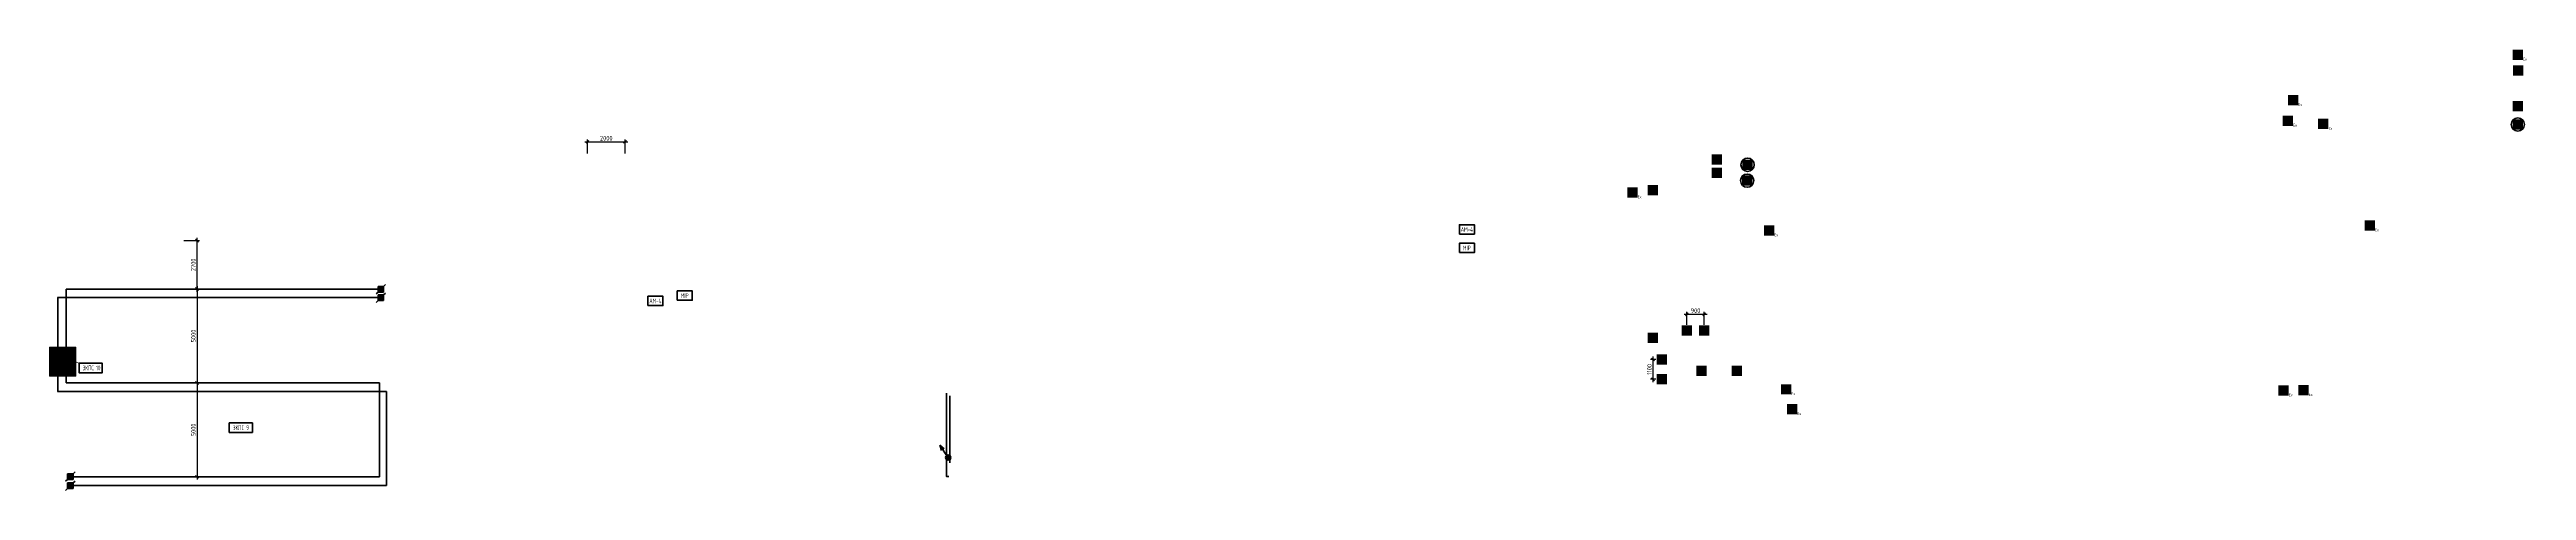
# Model space of a CAD drawing. Header units: millimetres. Extents: x -553547 to 230550, y -59438 to 214451.
# Drawn here: x 66985 to 198947, y 43963 to 67443 of the extents above; entities that cross this region are included whole.
import ezdxf
from ezdxf import colors
from ezdxf.entities.mleader import LeaderData, LeaderLine
from ezdxf.enums import TextEntityAlignment as Align
from ezdxf.math import Vec2, Vec3

# ---------------------------------------------------------------- set-up
doc = ezdxf.new("R2010")
doc.units = ezdxf.units.MM
doc.set_wipeout_variables(frame=1)
for name, pattern in [('CENTER', [50.8, 31.75, -6.35, 6.35, -6.35]), ('Cплошная', [0]), ('Dashed', [0.5, 0.25, -0.25]), ('GOST2.303 4', [7, 5, -2, 0]), ('GOST2.303 6', [12, 8, -1.5, 1, -1.5]), ('HIDDEN', [8, 6, -2]), ('осевая', [50.8, 31.75, -6.35, 6.35, -6.35])]:
    doc.linetypes.add(name, pattern=pattern)
for name, color, linetype, lineweight in [('!GEFEST_CABLE_LOOP', 1, 'Continuous', 30), ('01-Тонкая_Штрих', 253, 'GOST2.303 4', 15), ('02-Средняя', 234, 'Continuous', 25), ('0Оси', 252, 'GOST2.303 6', 13), ('_Оси', 252, 'Continuous', 9), ('FS zone', 94, 'Continuous', 30), ('Адресация СПС', 7, 'Continuous', 25), ('АР_Двери', 250, 'Continuous', 9), ('АР_Окна', 160, 'Continuous', 20), ('АР_Площади', 250, 'Continuous', 20), ('АР_Размеры', 7, 'Continuous', 20), ('АР_Стены и перегородки', 154, 'Continuous', 50), ('АР_Текст', 7, 'Continuous', 20), ('АР_Тонкие', 7, 'Continuous', 0), ('АР_Штриховка', 7, 'Continuous', 20), ('АТ_ПС_ИП_025', 1, 'Continuous', 25), ('Графика спецификации', 7, 'Continuous', 20), ('ПС_ОБОРУДОВАНИЕ', 1, 'Continuous', 35), ('Цоколь', 253, 'Continuous', 35)]:
    doc.layers.add(name, color=color, linetype=linetype, lineweight=lineweight)
doc.layers.add('_Оси_Размеры', color=224, linetype='Continuous', lineweight=20, plot=False)
for name, color, linetype in [('A-HATCH-WALL', 7, 'Continuous'), ('IZOLATOR', 7, 'Continuous'), ('АР_ОТМЕТКИ', 7, 'Continuous')]:
    doc.layers.add(name, color=color, linetype=linetype)
doc.styles.add('GLE_OASR_DimStyle', font='GOST2304A.ttf')
doc.styles.add('GOST 2.304', font='cs_gost2304.shx', dxfattribs={"width": 0.8})
doc.styles.add('GOST type A', font='GOST2304A.ttf')
doc.styles.get("Standard").update_dxf_attribs({"font": 'arial.ttf'})
doc.styles.add('ГОСТ', font='cs_gost2304.shx')
doc.styles.add('ГОСТ 2.304', font='CS_Gost2304.shx')
doc.linetypes.add('FENCELINE1', pattern='A,6.35,-2.54,[133,ltypeshp.shx,S=2.54,R=0,X=-2.54,Y=0],-2.54,25.4', length=36.83)
doc.linetypes.add('GLE_OASR_L6', pattern='A,4,[133,ltypeshp.shx,S=0.5,R=0,X=0,Y=0],-1', length=5)
doc.linetypes.add('зигзаг', pattern='A,0.00254,-5.08,[131,ltypeshp.shx,S=5.08,R=0,X=-5.08,Y=0],-10.16,[131,ltypeshp.shx,S=5.08,R=180,X=5.08,Y=0],-5.08', length=20.32254)
doc.dimstyles.new('100 Ариал', dxfattribs={"dimscale": 100, "dimtxt": 2.5, "dimasz": 1.5, "dimexe": 1.25, "dimexo": 0.625, "dimtad": 1, "dimdec": 0, "dimrnd": 0.001, "dimtxsty": 'ГОСТ', "dimblk": 'OBLIQUE', "dimcen": 1.5, "dimdle": 1.5, "dimclrt": 256, "dimadec": 0, "dimazin": 2, "dimtfac": 0.75, "dimtdec": 0, "dimtmove": 1, "dimatfit": 3, "dimfxl": 7, "dimfxlon": 1, "dimtolj": 1, "dimarcsym": 2})
pattern_1 = [(45, (585097.71, -237607.2), (-112.2532, 112.2532), []), (135, (585097.71, -237607.2), (-112.2532, -112.2532), [])]
pattern_2 = [(45, (576097.71, -263289.88), (-112.2532, 112.2532), []), (135, (576097.71, -263289.88), (-112.2532, -112.2532), [])]
pattern_3 = [(45, (585097.62, -263359.88), (-112.2532, 112.2532), []), (135, (585097.62, -263359.88), (-112.2532, -112.2532), [])]

# ---------------------------------------------------------------- blocks, each defined once
blk = doc.blocks.new('Взрывозащищенный ИПР')
at = {"lineweight": 40, "ltscale": 100, "true_color": 0xffffff}
h = blk.add_hatch(color=7, dxfattribs=at)
h.dxf.hatch_style = 1
h.paths.add_polyline_path([(-147485, -388856), (-146985, -388856), (-146985, -388356), (-147485, -388356)])
at = {"color": 1, "linetype": 'ByBlock', "lineweight": -2, "const_width": 50}
blk.add_lwpolyline([(-147485, -388856), (-146985, -388856), (-146985, -388356), (-147485, -388356)], close=True, dxfattribs=at)
blk.add_lwpolyline([(-147359, -388447, 1.0353377), (-147111, -388447, 1.0161697)], format="xyb", dxfattribs=at)
blk.add_lwpolyline([(-147235, -388575), (-147235, -388776)], dxfattribs=at)
at = {"layer": 'Графика спецификации', "color": 7, "insert": (-146852, -388767), "char_height": 150, "width": 1191.74, "attachment_point": 2, "line_spacing_factor": 1.022761, "style": 'GLE_OASR_DimStyle'}
blk.add_mtext('Ex', dxfattribs=at)
blk = doc.blocks.new('ипр')
at = {"lineweight": 40, "ltscale": 100, "true_color": 0xffffff}
h = blk.add_hatch(color=7, dxfattribs=at)
h.dxf.hatch_style = 1
h.paths.add_polyline_path([(-250, -250), (250, -250), (250, 250), (-250, 250)])
at = {"color": 1, "linetype": 'ByBlock', "lineweight": -2, "const_width": 50}
blk.add_lwpolyline([(-250, -250), (250, -250), (250, 250), (-250, 250)], close=True, dxfattribs=at)
blk.add_lwpolyline([(-124, 160, 1.0353377), (124, 160, 1.0161697)], format="xyb", dxfattribs=at)
blk.add_lwpolyline([(0, 31), (0, -170)], dxfattribs=at)
blk = doc.blocks.new('Дымовой пожарный извещатель')
at = {"lineweight": 40, "ltscale": 100, "true_color": 0xffffff}
h = blk.add_hatch(color=7, dxfattribs=at)
h.dxf.hatch_style = 1
h.paths.add_polyline_path([(251, 250), (-249, 250), (-249, -250), (251, -250)])
at = {"color": 1, "linetype": 'ByBlock', "lineweight": -2, "const_width": 50}
blk.add_lwpolyline([(-249, -250), (251, -250), (251, 250), (-249, 250)], close=True, dxfattribs=at)
blk.add_lwpolyline([(14, 167), (-69, 43), (70, -43), (-20, -170)], dxfattribs=at)
blk = doc.blocks.new('_Oblique')
at = {"color": 0, "linetype": 'ByBlock', "lineweight": -2}
blk.add_line((-0.5, -0.5), (0.5, 0.5), dxfattribs=at)
blk = doc.blocks.new('*D19')
at = {"layer": 'Defpoints', "color": 0, "lineweight": 30, "ltscale": 100, "transparency": 16777216}
for p in [(74082, 57269), (74843, 57269), (73923, 54689)]:
    blk.add_point(p, dxfattribs=at)
at = {"layer": 'АР_Текст', "color": 0, "lineweight": -2, "ltscale": 100, "transparency": 16777216}
for p, q in [((74145, 57269), (74968, 57269)), ((74843, 54539), (74843, 57419)), ((74143, 54689), (74968, 54689))]:
    blk.add_line(p, q, dxfattribs=at)
at = {"layer": 'АР_Текст', "color": 0, "lineweight": -2, "ltscale": 100, "transparency": 16777216, "xscale": 150, "yscale": 150, "zscale": 150}
for p, rotation in [((74843, 57269), 90), ((74843, 54689), 270)]:
    blk.add_blockref('_Oblique', p, dxfattribs=dict(at, rotation=rotation))
at = {"layer": 'АР_Текст', "ltscale": 100, "transparency": 16777216, "insert": (74646, 55979), "char_height": 250, "attachment_point": 5, "rotation": 90, "style": 'ГОСТ'}
blk.add_mtext('\\A1;2700', dxfattribs=at)
blk = doc.blocks.new('*D20')
at = {"layer": 'Defpoints', "color": 0, "lineweight": 30, "ltscale": 100, "transparency": 16777216}
for p in [(74843, 54689), (74843, 49688), (74844, 49688)]:
    blk.add_point(p, dxfattribs=at)
at = {"layer": 'АР_Текст', "color": 0, "lineweight": -2, "ltscale": 100, "transparency": 16777216}
for p, q in [((74843, 54839), (74843, 49538)), ((74843, 54689), (74968, 54689)), ((74843, 49688), (74718, 49688))]:
    blk.add_line(p, q, dxfattribs=at)
at = {"layer": 'АР_Текст', "color": 0, "lineweight": -2, "ltscale": 100, "transparency": 16777216, "xscale": 150, "yscale": 150, "zscale": 150}
for p, rotation in [((74843, 54689), 90), ((74843, 49688), 270)]:
    blk.add_blockref('_Oblique', p, dxfattribs=dict(at, rotation=rotation))
at = {"layer": 'АР_Текст', "ltscale": 100, "transparency": 16777216, "insert": (74651, 52189), "char_height": 250, "attachment_point": 5, "rotation": 90, "style": 'ГОСТ'}
blk.add_mtext('\\A1;5000', dxfattribs=at)
blk = doc.blocks.new('*D21')
at = {"layer": 'Defpoints', "color": 0, "lineweight": 30, "ltscale": 100, "transparency": 16777216}
for p in [(74843, 49688), (74843, 44688), (74851, 44688)]:
    blk.add_point(p, dxfattribs=at)
at = {"layer": 'АР_Текст', "color": 0, "lineweight": -2, "ltscale": 100, "transparency": 16777216}
for p, q in [((74843, 49838), (74843, 44538)), ((74843, 49688), (74968, 49688)), ((74843, 44688), (74718, 44688))]:
    blk.add_line(p, q, dxfattribs=at)
at = {"layer": 'АР_Текст', "color": 0, "lineweight": -2, "ltscale": 100, "transparency": 16777216, "xscale": 150, "yscale": 150, "zscale": 150}
for p, rotation in [((74843, 49688), 90), ((74843, 44688), 270)]:
    blk.add_blockref('_Oblique', p, dxfattribs=dict(at, rotation=rotation))
at = {"layer": 'АР_Текст', "ltscale": 100, "transparency": 16777216, "insert": (74651, 47188), "char_height": 250, "attachment_point": 5, "rotation": 90, "style": 'ГОСТ'}
blk.add_mtext('\\A1;5000', dxfattribs=at)
blk = doc.blocks.new('коммутационная коробка')
at = {"lineweight": 40, "ltscale": 100, "true_color": 0xffffff, "transparency": 33554687}
h = blk.add_hatch(color=7, dxfattribs=at)
h.dxf.hatch_style = 1
h.paths.add_polyline_path([(3746, -386207), (3446, -386207), (3446, -386507), (3746, -386507)])
at = {"layer": 'Адресация СПС', "color": 1, "lineweight": 40, "ltscale": 100}
for points in [[(3446, -386507), (3346, -386607)], [(3446, -386207), (3746, -386207)], [(3446, -386507), (3446, -386207)], [(3446, -386507), (3746, -386507)], [(3746, -386207), (3846, -386107)], [(3746, -386507), (3746, -386207)]]:
    blk.add_lwpolyline(points, dxfattribs=at)
blk = doc.blocks.new('updown')
at = {"layer": 'Адресация СПС', "lineweight": 50, "ltscale": 100}
h = blk.add_hatch(color=1, dxfattribs=at)
h.dxf.hatch_style = 1
h.paths.add_polyline_path([(-140, 0, 1), (140, 0, 1)])
at = {"layer": 'Адресация СПС', "color": 1, "lineweight": 50, "ltscale": 100}
for points in [[(10, 0), (-440, -663)], [(-440, -663), (-349, -381)], [(-440, -663), (-211, -474)]]:
    blk.add_lwpolyline(points, dxfattribs=at)
blk.add_circle((0, 0), 140, dxfattribs=at)
blk = doc.blocks.new('*D25')
at = {"layer": 'Defpoints', "color": 0, "lineweight": 30, "ltscale": 100, "transparency": 16777216}
for p in [(152629, 50938), (152411, 49881), (152629, 49881)]:
    blk.add_point(p, dxfattribs=at)
at = {"layer": 'АР_Размеры', "color": 0, "lineweight": -2, "ltscale": 100, "transparency": 16777216}
for p, q in [((152567, 50938), (152286, 50938)), ((152411, 51088), (152411, 49731)), ((152567, 49881), (152286, 49881))]:
    blk.add_line(p, q, dxfattribs=at)
at = {"layer": 'АР_Размеры', "color": 0, "lineweight": -2, "ltscale": 100, "transparency": 16777216, "xscale": 150, "yscale": 150, "zscale": 150}
for p, rotation in [((152411, 50938), 90), ((152411, 49881), 270)]:
    blk.add_blockref('_Oblique', p, dxfattribs=dict(at, rotation=rotation))
at = {"layer": 'АР_Размеры', "ltscale": 100, "transparency": 16777216, "insert": (152224, 50409), "char_height": 250, "attachment_point": 5, "rotation": 90, "style": 'ГОСТ'}
blk.add_mtext('\\A1;1100', dxfattribs=at)
blk = doc.blocks.new('*D26')
at = {"layer": 'Defpoints', "color": 0, "lineweight": 30, "ltscale": 100, "transparency": 16777216}
for p in [(155142, 53344), (154214, 52722), (155142, 52722)]:
    blk.add_point(p, dxfattribs=at)
at = {"layer": 'АР_Размеры', "color": 0, "lineweight": -2, "ltscale": 100, "transparency": 16777216}
for p, q in [((154064, 53344), (155292, 53344)), ((154214, 52785), (154214, 53469)), ((155142, 52785), (155142, 53469))]:
    blk.add_line(p, q, dxfattribs=at)
at = {"layer": 'АР_Размеры', "color": 0, "lineweight": -2, "ltscale": 100, "transparency": 16777216, "xscale": 150, "yscale": 150, "zscale": 150, "rotation": 180}
blk.add_blockref('_Oblique', (154214, 53344), dxfattribs=at)
at = {"layer": 'АР_Размеры', "color": 0, "lineweight": -2, "ltscale": 100, "transparency": 16777216, "xscale": 150, "yscale": 150, "zscale": 150}
blk.add_blockref('_Oblique', (155142, 53344), dxfattribs=at)
at = {"layer": 'АР_Размеры', "ltscale": 100, "transparency": 16777216, "insert": (154678, 53538), "char_height": 250, "attachment_point": 5, "style": 'ГОСТ'}
blk.add_mtext('\\A1;900', dxfattribs=at)
blk = doc.blocks.new('*D27')
at = {"layer": 'Defpoints', "color": 0, "lineweight": 30, "ltscale": 100, "transparency": 16777216}
for p in [(97644, 62524), (95650, 61839), (97644, 61839)]:
    blk.add_point(p, dxfattribs=at)
at = {"layer": 'АР_Размеры', "color": 0, "lineweight": -2, "ltscale": 100, "transparency": 16777216}
for p, q in [((95500, 62524), (97794, 62524)), ((95650, 61901), (95650, 62649)), ((97644, 61901), (97644, 62649))]:
    blk.add_line(p, q, dxfattribs=at)
at = {"layer": 'АР_Размеры', "color": 0, "lineweight": -2, "ltscale": 100, "transparency": 16777216, "xscale": 150, "yscale": 150, "zscale": 150, "rotation": 180}
blk.add_blockref('_Oblique', (95650, 62524), dxfattribs=at)
at = {"layer": 'АР_Размеры', "color": 0, "lineweight": -2, "ltscale": 100, "transparency": 16777216, "xscale": 150, "yscale": 150, "zscale": 150}
blk.add_blockref('_Oblique', (97644, 62524), dxfattribs=at)
at = {"layer": 'АР_Размеры', "ltscale": 100, "transparency": 16777216, "insert": (96647, 62721), "char_height": 250, "attachment_point": 5, "style": 'ГОСТ'}
blk.add_mtext('\\A1;2000', dxfattribs=at)
blk = doc.blocks.new('*U71')
at = {"color": 7, "linetype": 'Cплошная', "lineweight": 50}
blk.add_wipeout([(-8, 5), (-8, 0), (0, 0), (0, 5)], dxfattribs=at)
at = {"color": 0, "linetype": 'Continuous', "lineweight": -2}
blk.add_lwpolyline([(-8, 0), (0, 0), (0, 5), (-8, 5)], close=True, dxfattribs=at)
at = {"color": 0, "linetype": 'Continuous', "style": 'ГОСТ 2.304', "width": 0.8, "flags": 4}
blk.add_attdef('НАДПИСЬ', text='', height=2.5, dxfattribs=at).set_placement((-4, 2.5), align=Align.MIDDLE_CENTER)
blk = doc.blocks.new('*U72')
at = {"color": 7, "linetype": 'Cплошная', "lineweight": 50}
blk.add_wipeout([(-8, 5), (-8, 0), (0, 0), (0, 5)], dxfattribs=at)
at = {"color": 0, "linetype": 'Continuous', "lineweight": -2}
blk.add_lwpolyline([(-8, 0), (0, 0), (0, 5), (-8, 5)], close=True, dxfattribs=at)
at = {"color": 0, "linetype": 'Continuous', "style": 'ГОСТ 2.304', "width": 0.8, "flags": 4}
blk.add_attdef('НАДПИСЬ', text='', height=2.5, dxfattribs=at).set_placement((-4, 2.5), align=Align.MIDDLE_CENTER)
blk = doc.blocks.new('*U73')
at = {"color": 7, "linetype": 'Cплошная', "lineweight": 50}
blk.add_wipeout([(-8, 5), (-8, 0), (0, 0), (0, 5)], dxfattribs=at)
at = {"color": 0, "linetype": 'Continuous', "lineweight": -2}
blk.add_lwpolyline([(-8, 0), (0, 0), (0, 5), (-8, 5)], close=True, dxfattribs=at)
at = {"color": 0, "linetype": 'Continuous', "style": 'ГОСТ 2.304', "width": 0.8, "flags": 4}
blk.add_attdef('НАДПИСЬ', text='', height=2.5, dxfattribs=at).set_placement((-4, 2.5), align=Align.MIDDLE_CENTER)
blk = doc.blocks.new('*U316')
blk.add_lwpolyline([(3.5, 95), (3.5, -95, 0.41421356), (19.5, -111), (87.5, -111), (87.5, -122), (-87.5, -122), (-87.5, -111), (-19.5, -111, 0.41421356), (-3.5, -95), (-3.5, 95, 0.41421356), (-19.5, 111), (-87.5, 111), (-87.5, 122), (87.5, 122), (87.5, 111), (19.5, 111, 0.41421356)], format="xyb", close=True)
blk = doc.blocks.new('*U315')
blk.add_lwpolyline([(3.5, 95), (3.5, -95, 0.41421356), (19.5, -111), (87.5, -111), (87.5, -122), (-87.5, -122), (-87.5, -111), (-19.5, -111, 0.41421356), (-3.5, -95), (-3.5, 95, 0.41421356), (-19.5, 111), (-87.5, 111), (-87.5, 122), (87.5, 122), (87.5, 111), (19.5, 111, 0.41421356)], format="xyb", close=True)
blk = doc.blocks.new('Несущая колонна')
at = {"color": 0, "linetype": 'ByBlock', "lineweight": -2, "extrusion": (0, 0, -1)}
for p, q in [((74798, 37252), (74798, 37267)), ((74798, 37267), (75098, 37267)), ((74798, 37252), (74929, 37252)), ((74942, 36905), (74942, 37239)), ((74954, 36905), (74954, 37239)), ((74967, 37252), (75098, 37252)), ((75098, 37252), (75098, 37267)), ((74798, 36877), (74798, 36892)), ((74798, 36892), (74929, 36892)), ((74798, 36877), (75098, 36877)), ((74967, 36892), (75098, 36892)), ((75098, 36877), (75098, 36892))]:
    blk.add_line(p, q, dxfattribs=at)
at = {"color": 18, "lineweight": 0, "true_color": 0x000000}
for points in [[(74954, 37072), (74942, 37072)], [(74948, 37267), (74948, 36877)]]:
    blk.add_lwpolyline(points, dxfattribs=at)
at = {"color": 0, "linetype": 'ByBlock', "lineweight": -2, "extrusion": (0, 0, -1)}
for centre, start, end in [((-74929, 37239), 90, 180), ((-74967, 37239), 360, 90), ((-74929, 36905), 180, 270), ((-74967, 36905), 270, 0)]:
    blk.add_arc(centre, 13, start, end, dxfattribs=at)
blk = doc.blocks.new('step_top_view')
at = {"layer": 'АР_Тонкие', "color": 252, "ltscale": 0.1}
for p, q in [((0, 1100), (-2000, 1100)), ((-2000, 1100), (-2000, 0)), ((0, 0), (0, 1100)), ((0, 1100), (0, 50)), ((0, 1100), (2100, 1100)), ((0, 0), (2100, 0)), ((300, 1100), (300, 0)), ((600, 1100), (600, 0)), ((900, 1100), (900, 0)), ((1200, 1100), (1200, 0)), ((1500, 1100), (1500, 0)), ((1800, 1100), (1800, 0)), ((2100, 1100), (2100, 0))]:
    blk.add_line(p, q, dxfattribs=at)
at = {"layer": 'АР_Тонкие', "color": 252, "linetype": 'FENCELINE1', "ltscale": 13}
for p, q in [((-1950, 1050), (-1950, -100)), ((-1950, 1050), (2200, 1050)), ((-50, 50), (-50, -100)), ((-50, 50), (2200, 50))]:
    blk.add_line(p, q, dxfattribs=at)
at = {"layer": 'АР_Тонкие', "color": 252}
for p, q in [((260, 700), (0, 550)), ((0, 550), (260, 400))]:
    blk.add_line(p, q, dxfattribs=at)
blk.add_lwpolyline([(0, 550), (2100, 550)], dxfattribs=at)
blk.add_circle((2100, 550), 30, dxfattribs=at)
blk = doc.blocks.new('*U2')
at = {"lineweight": 20}
blk.add_hatch(color=256, dxfattribs=at).paths.add_polyline_path([(0, 0), (-5, -0.9), (-5, 0.9)])
blk.add_lwpolyline([(0, 0), (-77.5, 0)])
blk.add_lwpolyline([(0, 0), (-5, -0.9), (-5, 0.9)], close=True, dxfattribs=at)
blk = doc.blocks.new('*U314')
blk.add_lwpolyline([(3.5, 95), (3.5, -95, 0.41421356), (19.5, -111), (87.5, -111), (87.5, -122), (-87.5, -122), (-87.5, -111), (-19.5, -111, 0.41421356), (-3.5, -95), (-3.5, 95, 0.41421356), (-19.5, 111), (-87.5, 111), (-87.5, 122), (87.5, 122), (87.5, 111), (19.5, 111, 0.41421356)], format="xyb", close=True)
blk = doc.blocks.new('*U311')
blk.add_lwpolyline([(3.5, 95), (3.5, -95, 0.41421356), (19.5, -111), (87.5, -111), (87.5, -122), (-87.5, -122), (-87.5, -111), (-19.5, -111, 0.41421356), (-3.5, -95), (-3.5, 95, 0.41421356), (-19.5, 111), (-87.5, 111), (-87.5, 122), (87.5, 122), (87.5, 111), (19.5, 111, 0.41421356)], format="xyb", close=True)
blk = doc.blocks.new('*U312')
blk.add_lwpolyline([(3.5, 95), (3.5, -95, 0.41421356), (19.5, -111), (87.5, -111), (87.5, -122), (-87.5, -122), (-87.5, -111), (-19.5, -111, 0.41421356), (-3.5, -95), (-3.5, 95, 0.41421356), (-19.5, 111), (-87.5, 111), (-87.5, 122), (87.5, 122), (87.5, 111), (19.5, 111, 0.41421356)], format="xyb", close=True)
blk = doc.blocks.new('*U313')
blk.add_lwpolyline([(3.5, 95), (3.5, -95, 0.41421356), (19.5, -111), (87.5, -111), (87.5, -122), (-87.5, -122), (-87.5, -111), (-19.5, -111, 0.41421356), (-3.5, -95), (-3.5, 95, 0.41421356), (-19.5, 111), (-87.5, 111), (-87.5, 122), (87.5, 122), (87.5, 111), (19.5, 111, 0.41421356)], format="xyb", close=True)
blk = doc.blocks.new('*U310')
blk.add_lwpolyline([(-27.4, 72.6), (-22.4, 72.6), (-22.4, -15.4, 0.41421356), (-15.4, -22.4), (72.6, -22.4), (72.6, -27.4), (-15.4, -27.4, -0.41421356), (-27.4, -15.4)], format="xyb", close=True)
blk = doc.blocks.new('*U309')
blk.add_lwpolyline([(-27.4, 72.6), (-22.4, 72.6), (-22.4, -15.4, 0.41421356), (-15.4, -22.4), (72.6, -22.4), (72.6, -27.4), (-15.4, -27.4, -0.41421356), (-27.4, -15.4)], format="xyb", close=True)
blk = doc.blocks.new('*U7')
h = blk.add_hatch(color=256)
h.dxf.hatch_style = 1
h.paths.add_polyline_path([(-13, 28), (3, -30), (13, -28), (-3, 30)])
h = blk.add_hatch(color=256)
h.dxf.hatch_style = 1
h.paths.add_polyline_path([(953, 287), (969, 229), (979, 231), (963, 289)])
h = blk.add_hatch(color=256)
h.dxf.hatch_style = 1
h.paths.add_polyline_path([(1919, 545), (1935, 487), (1944, 490), (1929, 548)])
h = blk.add_hatch(color=256)
h.dxf.hatch_style = 1
h.paths.add_polyline_path([(2402, 675), (2418, 617), (2427, 619), (2412, 677)])
blk.add_lwpolyline([(0, 0), (2415, 647)])
blk = doc.blocks.new('*U308')
blk.add_lwpolyline([(-27.4, 72.6), (-22.4, 72.6), (-22.4, -15.4, 0.41421356), (-15.4, -22.4), (72.6, -22.4), (72.6, -27.4), (-15.4, -27.4, -0.41421356), (-27.4, -15.4)], format="xyb", close=True)
blk = doc.blocks.new('A$C62bef24c')
at = {"color": 252}
for points in [[(39560, 9550), (39640, 9550, 0.4142136), (39650, 9560), (39650, 9640, 0.4142136), (39640, 9650), (39560, 9650, 0.4142136), (39550, 9640), (39550, 9560, 0.4142136)], [(39560, 9554), (39640, 9554, 0.4142136), (39646, 9560), (39646, 9640, 0.4142136), (39640, 9646), (39560, 9646, 0.4142136), (39554, 9640), (39554, 9560, 0.4142136)], [(42590, 9550), (42670, 9550, 0.4142136), (42680, 9560), (42680, 9640, 0.4142136), (42670, 9650), (42590, 9650, 0.4142136), (42580, 9640), (42580, 9560, 0.4142136)], [(42590, 9554), (42670, 9554, 0.4142136), (42676, 9560), (42676, 9640, 0.4142136), (42670, 9646), (42590, 9646, 0.4142136), (42584, 9640), (42584, 9560, 0.4142136)], [(-4440, 8950), (-4360, 8950, 0.4142136), (-4350, 8960), (-4350, 9040, 0.4142136), (-4360, 9050), (-4440, 9050, 0.4142136), (-4450, 9040), (-4450, 8960, 0.4142136)], [(-4440, 8954), (-4360, 8954, 0.4142136), (-4354, 8960), (-4354, 9040, 0.4142136), (-4360, 9046), (-4440, 9046, 0.4142136), (-4446, 9040), (-4446, 8960, 0.4142136)], [(-640, 8950), (-560, 8950, 0.4142136), (-550, 8960), (-550, 9040, 0.4142136), (-560, 9050), (-640, 9050, 0.4142136), (-650, 9040), (-650, 8960, 0.4142136)], [(-640, 8954), (-560, 8954, 0.4142136), (-554, 8960), (-554, 9040, 0.4142136), (-560, 9046), (-640, 9046, 0.4142136), (-646, 9040), (-646, 8960, 0.4142136)], [(39560, 5952), (39640, 5952, 0.4142136), (39650, 5962), (39650, 6042, 0.4142136), (39640, 6052), (39560, 6052, 0.4142136), (39550, 6042), (39550, 5962, 0.4142136)], [(39560, 5956), (39640, 5956, 0.4142136), (39646, 5962), (39646, 6042, 0.4142136), (39640, 6048), (39560, 6048, 0.4142136), (39554, 6042), (39554, 5962, 0.4142136)], [(42590, 5950), (42670, 5950, 0.4142136), (42680, 5960), (42680, 6040, 0.4142136), (42670, 6050), (42590, 6050, 0.4142136), (42580, 6040), (42580, 5960, 0.4142136)], [(42590, 5954), (42670, 5954, 0.4142136), (42676, 5960), (42676, 6040, 0.4142136), (42670, 6046), (42590, 6046, 0.4142136), (42584, 6040), (42584, 5960, 0.4142136)], [(-4440, 4150), (-4360, 4150, 0.4142136), (-4350, 4160), (-4350, 4240, 0.4142136), (-4360, 4250), (-4440, 4250, 0.4142136), (-4450, 4240), (-4450, 4160, 0.4142136)], [(-4440, 4154), (-4360, 4154, 0.4142136), (-4354, 4160), (-4354, 4240, 0.4142136), (-4360, 4246), (-4440, 4246, 0.4142136), (-4446, 4240), (-4446, 4160, 0.4142136)], [(-640, 4150), (-560, 4150, 0.4142136), (-550, 4160), (-550, 4240, 0.4142136), (-560, 4250), (-640, 4250, 0.4142136), (-650, 4240), (-650, 4160, 0.4142136)], [(-640, 4154), (-560, 4154, 0.4142136), (-554, 4160), (-554, 4240, 0.4142136), (-560, 4246), (-640, 4246, 0.4142136), (-646, 4240), (-646, 4160, 0.4142136)], [(-4440, -50), (-4360, -50, 0.4142136), (-4350, -40), (-4350, 40, 0.4142136), (-4360, 50), (-4440, 50, 0.4142136), (-4450, 40), (-4450, -40, 0.4142136)], [(-4440, -46), (-4360, -46, 0.4142136), (-4354, -40), (-4354, 40, 0.4142136), (-4360, 46), (-4440, 46, 0.4142136), (-4446, 40), (-4446, -40, 0.4142136)], [(-640, -50), (-560, -50, 0.4142136), (-550, -40), (-550, 40, 0.4142136), (-560, 50), (-640, 50, 0.4142136), (-650, 40), (-650, -40, 0.4142136)], [(-640, -46), (-560, -46, 0.4142136), (-554, -40), (-554, 40, 0.4142136), (-560, 46), (-640, 46, 0.4142136), (-646, 40), (-646, -40, 0.4142136)], [(39560, -50), (39640, -50, 0.4142136), (39650, -40), (39650, 40, 0.4142136), (39640, 50), (39560, 50, 0.4142136), (39550, 40), (39550, -40, 0.4142136)], [(39560, -46), (39640, -46, 0.4142136), (39646, -40), (39646, 40, 0.4142136), (39640, 46), (39560, 46, 0.4142136), (39554, 40), (39554, -40, 0.4142136)], [(42590, -52), (42670, -52, 0.4142136), (42680, -42), (42680, 38, 0.4142136), (42670, 48), (42590, 48, 0.4142136), (42580, 38), (42580, -42, 0.4142136)], [(42590, -48), (42670, -48, 0.4142136), (42676, -42), (42676, 38, 0.4142136), (42670, 44), (42590, 44, 0.4142136), (42584, 38), (42584, -42, 0.4142136)], [(-640, -650), (-560, -650, 0.4142136), (-550, -640), (-550, -560, 0.4142136), (-560, -550), (-640, -550, 0.4142136), (-650, -560), (-650, -640, 0.4142136)], [(-640, -646), (-560, -646, 0.4142136), (-554, -640), (-554, -560, 0.4142136), (-560, -554), (-640, -554, 0.4142136), (-646, -560), (-646, -640, 0.4142136)], [(-40, -650), (40, -650, 0.4142136), (50, -640), (50, -560, 0.4142136), (40, -550), (-40, -550, 0.4142136), (-50, -560), (-50, -640, 0.4142136)], [(-40, -646), (40, -646, 0.4142136), (46, -640), (46, -560, 0.4142136), (40, -554), (-40, -554, 0.4142136), (-46, -560), (-46, -640, 0.4142136)], [(5760, -650), (5840, -650, 0.4142136), (5850, -640), (5850, -560, 0.4142136), (5840, -550), (5760, -550, 0.4142136), (5750, -560), (5750, -640, 0.4142136)], [(5760, -646), (5840, -646, 0.4142136), (5846, -640), (5846, -560, 0.4142136), (5840, -554), (5760, -554, 0.4142136), (5754, -560), (5754, -640, 0.4142136)], [(11960, -650), (12040, -650, 0.4142136), (12050, -640), (12050, -560, 0.4142136), (12040, -550), (11960, -550, 0.4142136), (11950, -560), (11950, -640, 0.4142136)], [(11960, -646), (12040, -646, 0.4142136), (12046, -640), (12046, -560, 0.4142136), (12040, -554), (11960, -554, 0.4142136), (11954, -560), (11954, -640, 0.4142136)], [(17960, -650), (18040, -650, 0.4142136), (18050, -640), (18050, -560, 0.4142136), (18040, -550), (17960, -550, 0.4142136), (17950, -560), (17950, -640, 0.4142136)], [(17960, -646), (18040, -646, 0.4142136), (18046, -640), (18046, -560, 0.4142136), (18040, -554), (17960, -554, 0.4142136), (17954, -560), (17954, -640, 0.4142136)], [(23960, -650), (24040, -650, 0.4142136), (24050, -640), (24050, -560, 0.4142136), (24040, -550), (23960, -550, 0.4142136), (23950, -560), (23950, -640, 0.4142136)], [(23960, -646), (24040, -646, 0.4142136), (24046, -640), (24046, -560, 0.4142136), (24040, -554), (23960, -554, 0.4142136), (23954, -560), (23954, -640, 0.4142136)], [(29960, -650), (30040, -650, 0.4142136), (30050, -640), (30050, -560, 0.4142136), (30040, -550), (29960, -550, 0.4142136), (29950, -560), (29950, -640, 0.4142136)], [(29960, -646), (30040, -646, 0.4142136), (30046, -640), (30046, -560, 0.4142136), (30040, -554), (29960, -554, 0.4142136), (29954, -560), (29954, -640, 0.4142136)], [(35960, -650), (36040, -650, 0.4142136), (36050, -640), (36050, -560, 0.4142136), (36040, -550), (35960, -550, 0.4142136), (35950, -560), (35950, -640, 0.4142136)], [(35960, -646), (36040, -646, 0.4142136), (36046, -640), (36046, -560, 0.4142136), (36040, -554), (35960, -554, 0.4142136), (35954, -560), (35954, -640, 0.4142136)], [(38960, -650), (39040, -650, 0.4142136), (39050, -640), (39050, -560, 0.4142136), (39040, -550), (38960, -550, 0.4142136), (38950, -560), (38950, -640, 0.4142136)], [(38960, -646), (39040, -646, 0.4142136), (39046, -640), (39046, -560, 0.4142136), (39040, -554), (38960, -554, 0.4142136), (38954, -560), (38954, -640, 0.4142136)], [(39560, -650), (39640, -650, 0.4142136), (39650, -640), (39650, -560, 0.4142136), (39640, -550), (39560, -550, 0.4142136), (39550, -560), (39550, -640, 0.4142136)], [(39560, -646), (39640, -646, 0.4142136), (39646, -640), (39646, -560, 0.4142136), (39640, -554), (39560, -554, 0.4142136), (39554, -560), (39554, -640, 0.4142136)], [(-4420, -3635), (-4340, -3635, 0.4142136), (-4330, -3625), (-4330, -3545, 0.4142136), (-4340, -3535), (-4420, -3535, 0.4142136), (-4430, -3545), (-4430, -3625, 0.4142136)], [(-4420, -3631), (-4340, -3631, 0.4142136), (-4334, -3625), (-4334, -3545, 0.4142136), (-4340, -3539), (-4420, -3539, 0.4142136), (-4426, -3545), (-4426, -3625, 0.4142136)], [(-2420, -3300), (-2340, -3300, 0.4142136), (-2330, -3290), (-2330, -3210, 0.4142136), (-2340, -3200), (-2420, -3200, 0.4142136), (-2430, -3210), (-2430, -3290, 0.4142136)], [(-2420, -3296), (-2340, -3296, 0.4142136), (-2334, -3290), (-2334, -3210, 0.4142136), (-2340, -3204), (-2420, -3204, 0.4142136), (-2426, -3210), (-2426, -3290, 0.4142136)], [(-40, -3300), (40, -3300, 0.4142136), (50, -3290), (50, -3210, 0.4142136), (40, -3200), (-40, -3200, 0.4142136), (-50, -3210), (-50, -3290, 0.4142136)], [(-40, -3296), (40, -3296, 0.4142136), (46, -3290), (46, -3210, 0.4142136), (40, -3204), (-40, -3204, 0.4142136), (-46, -3210), (-46, -3290, 0.4142136)], [(5760, -3300), (5840, -3300, 0.4142136), (5850, -3290), (5850, -3210, 0.4142136), (5840, -3200), (5760, -3200, 0.4142136), (5750, -3210), (5750, -3290, 0.4142136)], [(5760, -3296), (5840, -3296, 0.4142136), (5846, -3290), (5846, -3210, 0.4142136), (5840, -3204), (5760, -3204, 0.4142136), (5754, -3210), (5754, -3290, 0.4142136)], [(11960, -3300), (12040, -3300, 0.4142136), (12050, -3290), (12050, -3210, 0.4142136), (12040, -3200), (11960, -3200, 0.4142136), (11950, -3210), (11950, -3290, 0.4142136)], [(11960, -3296), (12040, -3296, 0.4142136), (12046, -3290), (12046, -3210, 0.4142136), (12040, -3204), (11960, -3204, 0.4142136), (11954, -3210), (11954, -3290, 0.4142136)], [(17960, -3300), (18040, -3300, 0.4142136), (18050, -3290), (18050, -3210, 0.4142136), (18040, -3200), (17960, -3200, 0.4142136), (17950, -3210), (17950, -3290, 0.4142136)], [(17960, -3296), (18040, -3296, 0.4142136), (18046, -3290), (18046, -3210, 0.4142136), (18040, -3204), (17960, -3204, 0.4142136), (17954, -3210), (17954, -3290, 0.4142136)], [(23960, -3300), (24040, -3300, 0.4142136), (24050, -3290), (24050, -3210, 0.4142136), (24040, -3200), (23960, -3200, 0.4142136), (23950, -3210), (23950, -3290, 0.4142136)], [(23960, -3296), (24040, -3296, 0.4142136), (24046, -3290), (24046, -3210, 0.4142136), (24040, -3204), (23960, -3204, 0.4142136), (23954, -3210), (23954, -3290, 0.4142136)], [(29960, -3300), (30040, -3300, 0.4142136), (30050, -3290), (30050, -3210, 0.4142136), (30040, -3200), (29960, -3200, 0.4142136), (29950, -3210), (29950, -3290, 0.4142136)], [(29960, -3296), (30040, -3296, 0.4142136), (30046, -3290), (30046, -3210, 0.4142136), (30040, -3204), (29960, -3204, 0.4142136), (29954, -3210), (29954, -3290, 0.4142136)], [(35960, -3300), (36040, -3300, 0.4142136), (36050, -3290), (36050, -3210, 0.4142136), (36040, -3200), (35960, -3200, 0.4142136), (35950, -3210), (35950, -3290, 0.4142136)], [(35960, -3296), (36040, -3296, 0.4142136), (36046, -3290), (36046, -3210, 0.4142136), (36040, -3204), (35960, -3204, 0.4142136), (35954, -3210), (35954, -3290, 0.4142136)], [(38960, -3300), (39040, -3300, 0.4142136), (39050, -3290), (39050, -3210, 0.4142136), (39040, -3200), (38960, -3200, 0.4142136), (38950, -3210), (38950, -3290, 0.4142136)], [(38960, -3296), (39040, -3296, 0.4142136), (39046, -3290), (39046, -3210, 0.4142136), (39040, -3204), (38960, -3204, 0.4142136), (38954, -3210), (38954, -3290, 0.4142136)], [(42590, -3300), (42670, -3300, 0.4142136), (42680, -3290), (42680, -3210, 0.4142136), (42670, -3200), (42590, -3200, 0.4142136), (42580, -3210), (42580, -3290, 0.4142136)], [(42590, -3296), (42670, -3296, 0.4142136), (42676, -3290), (42676, -3210, 0.4142136), (42670, -3204), (42590, -3204, 0.4142136), (42584, -3210), (42584, -3290, 0.4142136)]]:
    blk.add_lwpolyline(points, format="xyb", close=True, dxfattribs=at)
at = {"layer": '0Оси', "color": 252}
for p, q in [((0, 0), (0, 195)), ((0, 195), (0, -195)), ((-150, 0), (150, 0)), ((150, 0), (0, 0))]:
    blk.add_line(p, q, dxfattribs=at)
blk = doc.blocks.new('*U307')
at = {"lineweight": 20}
blk.add_hatch(color=256, dxfattribs=at).paths.add_polyline_path([(0, 0), (-5, -0.9), (-5, 0.9)])
blk.add_lwpolyline([(0, 0), (-7.9, 0)])
blk.add_lwpolyline([(0, 0), (-5, -0.9), (-5, 0.9)], close=True, dxfattribs=at)
blk = doc.blocks.new('*U273')
for points in [[(-72, -80), (72, -80, 0.4142136), (80, -72), (80, 72, 0.4142136), (72, 80), (-72, 80, 0.4142136), (-80, 72), (-80, -72, 0.4142136)], [(-72, -76), (72, -76, 0.4142136), (76, -72), (76, 72, 0.4142136), (72, 76), (-72, 76, 0.4142136), (-76, 72), (-76, -72, 0.4142136)]]:
    blk.add_lwpolyline(points, format="xyb", close=True)
blk = doc.blocks.new('*U274')
for points in [[(-72, -80), (72, -80, 0.4142136), (80, -72), (80, 72, 0.4142136), (72, 80), (-72, 80, 0.4142136), (-80, 72), (-80, -72, 0.4142136)], [(-72, -76), (72, -76, 0.4142136), (76, -72), (76, 72, 0.4142136), (72, 76), (-72, 76, 0.4142136), (-76, 72), (-76, -72, 0.4142136)]]:
    blk.add_lwpolyline(points, format="xyb", close=True)
blk = doc.blocks.new('*U271')
for points in [[(-72, -80), (72, -80, 0.4142136), (80, -72), (80, 72, 0.4142136), (72, 80), (-72, 80, 0.4142136), (-80, 72), (-80, -72, 0.4142136)], [(-72, -76), (72, -76, 0.4142136), (76, -72), (76, 72, 0.4142136), (72, 76), (-72, 76, 0.4142136), (-76, 72), (-76, -72, 0.4142136)]]:
    blk.add_lwpolyline(points, format="xyb", close=True)
blk = doc.blocks.new('*U272')
for points in [[(-72, -80), (72, -80, 0.4142136), (80, -72), (80, 72, 0.4142136), (72, 80), (-72, 80, 0.4142136), (-80, 72), (-80, -72, 0.4142136)], [(-72, -76), (72, -76, 0.4142136), (76, -72), (76, 72, 0.4142136), (72, 76), (-72, 76, 0.4142136), (-76, 72), (-76, -72, 0.4142136)]]:
    blk.add_lwpolyline(points, format="xyb", close=True)
blk = doc.blocks.new('A$C330a21c21')
at = {"color": 18, "linetype": 'Continuous', "ltscale": 100, "true_color": 0x000000, "yscale": 2, "zscale": 2}
for name, p, xscale in [('*U272', (-3110, -950), -2), ('*U271', (-1170, -950), 2), ('*U274', (-5190, -8810), 2), ('*U273', (-1170, -8810), 2)]:
    blk.add_blockref(name, p, dxfattribs=dict(at, xscale=xscale))
blk = doc.blocks.new('*D284')
at = {"layer": 'Defpoints', "color": 0, "transparency": 16777216}
for p in [(657874, -258380), (651874, -259400), (657874, -259400)]:
    blk.add_point(p, dxfattribs=at)
at = {"layer": 'АР_Размеры', "color": 0, "lineweight": -2, "transparency": 16777216}
for p, q in [((651724, -258380), (658024, -258380)), ((651874, -259080), (651874, -258255)), ((657874, -259080), (657874, -258255))]:
    blk.add_line(p, q, dxfattribs=at)
at = {"layer": 'АР_Размеры', "color": 0, "lineweight": -2, "transparency": 16777216, "xscale": 150, "yscale": 150, "zscale": 150, "rotation": 180}
blk.add_blockref('_Oblique', (651874, -258380), dxfattribs=at)
at = {"layer": 'АР_Размеры', "color": 0, "lineweight": -2, "transparency": 16777216, "xscale": 150, "yscale": 150, "zscale": 150}
blk.add_blockref('_Oblique', (657874, -258380), dxfattribs=at)
at = {"layer": 'АР_Размеры', "transparency": 16777216, "insert": (654874, -258190), "char_height": 250, "attachment_point": 5}
blk.add_mtext('\\A1;6000', dxfattribs=at)
blk = doc.blocks.new('*D285')
at = {"layer": 'Defpoints', "color": 0, "transparency": 16777216}
for p in [(651874, -258380), (645874, -259400), (651874, -259400)]:
    blk.add_point(p, dxfattribs=at)
at = {"layer": 'АР_Размеры', "color": 0, "lineweight": -2, "transparency": 16777216}
for p, q in [((645724, -258380), (652024, -258380)), ((645874, -259080), (645874, -258255)), ((651874, -259080), (651874, -258255))]:
    blk.add_line(p, q, dxfattribs=at)
at = {"layer": 'АР_Размеры', "color": 0, "lineweight": -2, "transparency": 16777216, "xscale": 150, "yscale": 150, "zscale": 150, "rotation": 180}
blk.add_blockref('_Oblique', (645874, -258380), dxfattribs=at)
at = {"layer": 'АР_Размеры', "color": 0, "lineweight": -2, "transparency": 16777216, "xscale": 150, "yscale": 150, "zscale": 150}
blk.add_blockref('_Oblique', (651874, -258380), dxfattribs=at)
at = {"layer": 'АР_Размеры', "transparency": 16777216, "insert": (648874, -258190), "char_height": 250, "attachment_point": 5}
blk.add_mtext('\\A1;6000', dxfattribs=at)
blk = doc.blocks.new('*D286')
at = {"layer": 'Defpoints', "color": 0, "transparency": 16777216}
for p in [(638235, -236789), (638450, -236789), (638235, -251789)]:
    blk.add_point(p, dxfattribs=at)
at = {"layer": 'АР_Размеры', "color": 0, "lineweight": -2, "transparency": 16777216}
for p, q in [((638297, -236789), (638575, -236789)), ((638450, -251939), (638450, -236639)), ((638297, -251789), (638575, -251789))]:
    blk.add_line(p, q, dxfattribs=at)
at = {"layer": 'АР_Размеры', "color": 0, "lineweight": -2, "transparency": 16777216, "xscale": 150, "yscale": 150, "zscale": 150}
for p, rotation in [((638450, -236789), 90), ((638450, -251789), 270)]:
    blk.add_blockref('_Oblique', p, dxfattribs=dict(at, rotation=rotation))
at = {"layer": 'АР_Размеры', "transparency": 16777216, "insert": (638260, -244289), "char_height": 250, "attachment_point": 5, "rotation": 90}
blk.add_mtext('\\A1;15000', dxfattribs=at)
blk = doc.blocks.new('*D287')
at = {"layer": 'Defpoints', "color": 0, "transparency": 16777216}
for p in [(637639, -245789), (639054, -245789), (637639, -251789)]:
    blk.add_point(p, dxfattribs=at)
at = {"layer": 'АР_Размеры', "color": 0, "lineweight": -2, "transparency": 16777216}
for p, q in [((638354, -245789), (639179, -245789)), ((639054, -251939), (639054, -245639)), ((638354, -251789), (639179, -251789))]:
    blk.add_line(p, q, dxfattribs=at)
at = {"layer": 'АР_Размеры', "color": 0, "lineweight": -2, "transparency": 16777216, "xscale": 150, "yscale": 150, "zscale": 150}
for p, rotation in [((639054, -245789), 90), ((639054, -251789), 270)]:
    blk.add_blockref('_Oblique', p, dxfattribs=dict(at, rotation=rotation))
at = {"layer": 'АР_Размеры', "transparency": 16777216, "insert": (638864, -248789), "char_height": 250, "attachment_point": 5, "rotation": 90}
blk.add_mtext('\\A1;6000', dxfattribs=at)
blk = doc.blocks.new('*D288')
at = {"layer": 'Defpoints', "color": 0, "transparency": 16777216}
for p in [(637639, -236789), (639054, -236789), (637639, -242789)]:
    blk.add_point(p, dxfattribs=at)
at = {"layer": 'АР_Размеры', "color": 0, "lineweight": -2, "transparency": 16777216}
for p, q in [((638354, -236789), (639179, -236789)), ((639054, -242939), (639054, -236639)), ((638354, -242789), (639179, -242789))]:
    blk.add_line(p, q, dxfattribs=at)
at = {"layer": 'АР_Размеры', "color": 0, "lineweight": -2, "transparency": 16777216, "xscale": 150, "yscale": 150, "zscale": 150}
for p, rotation in [((639054, -236789), 90), ((639054, -242789), 270)]:
    blk.add_blockref('_Oblique', p, dxfattribs=dict(at, rotation=rotation))
at = {"layer": 'АР_Размеры', "transparency": 16777216, "insert": (638864, -239789), "char_height": 250, "attachment_point": 5, "rotation": 90}
blk.add_mtext('\\A1;6000', dxfattribs=at)
blk = doc.blocks.new('*D289')
at = {"layer": 'Defpoints', "color": 0, "transparency": 16777216}
for p in [(637639, -242789), (639054, -242789), (637639, -245789)]:
    blk.add_point(p, dxfattribs=at)
at = {"layer": 'АР_Размеры', "color": 0, "lineweight": -2, "transparency": 16777216}
for p, q in [((638354, -242789), (639179, -242789)), ((639054, -245939), (639054, -242639)), ((638354, -245789), (639179, -245789))]:
    blk.add_line(p, q, dxfattribs=at)
at = {"layer": 'АР_Размеры', "color": 0, "lineweight": -2, "transparency": 16777216, "xscale": 150, "yscale": 150, "zscale": 150}
for p, rotation in [((639054, -242789), 90), ((639054, -245789), 270)]:
    blk.add_blockref('_Oblique', p, dxfattribs=dict(at, rotation=rotation))
at = {"layer": 'АР_Размеры', "transparency": 16777216, "insert": (638864, -244289), "char_height": 250, "attachment_point": 5, "rotation": 90}
blk.add_mtext('\\A1;3000', dxfattribs=at)
blk = doc.blocks.new('*D290')
at = {"layer": 'Defpoints', "color": 0, "transparency": 16777216}
for p in [(684874, -258380), (681874, -259120), (684874, -259400)]:
    blk.add_point(p, dxfattribs=at)
at = {"layer": 'АР_Размеры', "color": 0, "lineweight": -2, "transparency": 16777216}
for p, q in [((681724, -258380), (685024, -258380)), ((681874, -259058), (681874, -258255)), ((684874, -259080), (684874, -258255))]:
    blk.add_line(p, q, dxfattribs=at)
at = {"layer": 'АР_Размеры', "color": 0, "lineweight": -2, "transparency": 16777216, "xscale": 150, "yscale": 150, "zscale": 150, "rotation": 180}
blk.add_blockref('_Oblique', (681874, -258380), dxfattribs=at)
at = {"layer": 'АР_Размеры', "color": 0, "lineweight": -2, "transparency": 16777216, "xscale": 150, "yscale": 150, "zscale": 150}
blk.add_blockref('_Oblique', (684874, -258380), dxfattribs=at)
at = {"layer": 'АР_Размеры', "transparency": 16777216, "insert": (683374, -258190), "char_height": 250, "attachment_point": 5}
blk.add_mtext('\\A1;3000', dxfattribs=at)
blk = doc.blocks.new('*D291')
at = {"layer": 'Defpoints', "color": 0, "transparency": 16777216}
for p in [(681874, -258380), (675874, -259400), (681874, -259120)]:
    blk.add_point(p, dxfattribs=at)
at = {"layer": 'АР_Размеры', "color": 0, "lineweight": -2, "transparency": 16777216}
for p, q in [((675724, -258380), (682024, -258380)), ((675874, -259080), (675874, -258255)), ((681874, -259058), (681874, -258255))]:
    blk.add_line(p, q, dxfattribs=at)
at = {"layer": 'АР_Размеры', "color": 0, "lineweight": -2, "transparency": 16777216, "xscale": 150, "yscale": 150, "zscale": 150, "rotation": 180}
blk.add_blockref('_Oblique', (675874, -258380), dxfattribs=at)
at = {"layer": 'АР_Размеры', "color": 0, "lineweight": -2, "transparency": 16777216, "xscale": 150, "yscale": 150, "zscale": 150}
blk.add_blockref('_Oblique', (681874, -258380), dxfattribs=at)
at = {"layer": 'АР_Размеры', "transparency": 16777216, "insert": (678874, -258190), "char_height": 250, "attachment_point": 5}
blk.add_mtext('\\A1;6000', dxfattribs=at)
blk = doc.blocks.new('*D292')
at = {"layer": 'Defpoints', "color": 0, "transparency": 16777216}
for p in [(663874, -258380), (657874, -259400), (663874, -259400)]:
    blk.add_point(p, dxfattribs=at)
at = {"layer": 'АР_Размеры', "color": 0, "lineweight": -2, "transparency": 16777216}
for p, q in [((657724, -258380), (664024, -258380)), ((657874, -259080), (657874, -258255)), ((663874, -259080), (663874, -258255))]:
    blk.add_line(p, q, dxfattribs=at)
at = {"layer": 'АР_Размеры', "color": 0, "lineweight": -2, "transparency": 16777216, "xscale": 150, "yscale": 150, "zscale": 150, "rotation": 180}
blk.add_blockref('_Oblique', (657874, -258380), dxfattribs=at)
at = {"layer": 'АР_Размеры', "color": 0, "lineweight": -2, "transparency": 16777216, "xscale": 150, "yscale": 150, "zscale": 150}
blk.add_blockref('_Oblique', (663874, -258380), dxfattribs=at)
at = {"layer": 'АР_Размеры', "transparency": 16777216, "insert": (660874, -258190), "char_height": 250, "attachment_point": 5}
blk.add_mtext('\\A1;6000', dxfattribs=at)
blk = doc.blocks.new('*D293')
at = {"layer": 'Defpoints', "color": 0, "transparency": 16777216}
for p in [(669874, -258380), (663874, -259400), (669874, -259400)]:
    blk.add_point(p, dxfattribs=at)
at = {"layer": 'АР_Размеры', "color": 0, "lineweight": -2, "transparency": 16777216}
for p, q in [((663724, -258380), (670024, -258380)), ((663874, -259080), (663874, -258255)), ((669874, -259080), (669874, -258255))]:
    blk.add_line(p, q, dxfattribs=at)
at = {"layer": 'АР_Размеры', "color": 0, "lineweight": -2, "transparency": 16777216, "xscale": 150, "yscale": 150, "zscale": 150, "rotation": 180}
blk.add_blockref('_Oblique', (663874, -258380), dxfattribs=at)
at = {"layer": 'АР_Размеры', "color": 0, "lineweight": -2, "transparency": 16777216, "xscale": 150, "yscale": 150, "zscale": 150}
blk.add_blockref('_Oblique', (669874, -258380), dxfattribs=at)
at = {"layer": 'АР_Размеры', "transparency": 16777216, "insert": (666874, -258190), "char_height": 250, "attachment_point": 5}
blk.add_mtext('\\A1;6000', dxfattribs=at)
blk = doc.blocks.new('*D294')
at = {"layer": 'Defpoints', "color": 0, "transparency": 16777216}
for p in [(675874, -258380), (669874, -259400), (675874, -259400)]:
    blk.add_point(p, dxfattribs=at)
at = {"layer": 'АР_Размеры', "color": 0, "lineweight": -2, "transparency": 16777216}
for p, q in [((669724, -258380), (676024, -258380)), ((669874, -259080), (669874, -258255)), ((675874, -259080), (675874, -258255))]:
    blk.add_line(p, q, dxfattribs=at)
at = {"layer": 'АР_Размеры', "color": 0, "lineweight": -2, "transparency": 16777216, "xscale": 150, "yscale": 150, "zscale": 150, "rotation": 180}
blk.add_blockref('_Oblique', (669874, -258380), dxfattribs=at)
at = {"layer": 'АР_Размеры', "color": 0, "lineweight": -2, "transparency": 16777216, "xscale": 150, "yscale": 150, "zscale": 150}
blk.add_blockref('_Oblique', (675874, -258380), dxfattribs=at)
at = {"layer": 'АР_Размеры', "transparency": 16777216, "insert": (672874, -258190), "char_height": 250, "attachment_point": 5}
blk.add_mtext('\\A1;6000', dxfattribs=at)
blk = doc.blocks.new('*D295')
at = {"layer": 'Defpoints', "color": 0, "transparency": 16777216}
for p in [(645874, -259400), (684874, -258929), (684874, -259400)]:
    blk.add_point(p, dxfattribs=at)
at = {"layer": 'АР_Размеры', "color": 0, "lineweight": -2, "transparency": 16777216}
for p, q in [((645724, -258929), (685024, -258929)), ((645874, -259338), (645874, -258804)), ((684874, -259338), (684874, -258804))]:
    blk.add_line(p, q, dxfattribs=at)
at = {"layer": 'АР_Размеры', "color": 0, "lineweight": -2, "transparency": 16777216, "xscale": 150, "yscale": 150, "zscale": 150, "rotation": 180}
blk.add_blockref('_Oblique', (645874, -258929), dxfattribs=at)
at = {"layer": 'АР_Размеры', "color": 0, "lineweight": -2, "transparency": 16777216, "xscale": 150, "yscale": 150, "zscale": 150}
blk.add_blockref('_Oblique', (684874, -258929), dxfattribs=at)
at = {"layer": 'АР_Размеры', "transparency": 16777216, "insert": (665374, -258738), "char_height": 250, "attachment_point": 5}
blk.add_mtext('\\A1;39000', dxfattribs=at)
blk = doc.blocks.new('*D296')
at = {"layer": 'Defpoints', "color": 0, "transparency": 16777216}
for p in [(641344, -260750), (643344, -260750), (643344, -261366)]:
    blk.add_point(p, dxfattribs=at)
at = {"layer": 'АР_Размеры', "color": 0, "lineweight": -2, "transparency": 16777216}
for p, q in [((641344, -260813), (641344, -261491)), ((643344, -260813), (643344, -261491)), ((641194, -261366), (643494, -261366))]:
    blk.add_line(p, q, dxfattribs=at)
at = {"layer": 'АР_Размеры', "color": 0, "lineweight": -2, "transparency": 16777216, "xscale": 150, "yscale": 150, "zscale": 150, "rotation": 180}
blk.add_blockref('_Oblique', (641344, -261366), dxfattribs=at)
at = {"layer": 'АР_Размеры', "color": 0, "lineweight": -2, "transparency": 16777216, "xscale": 150, "yscale": 150, "zscale": 150}
blk.add_blockref('_Oblique', (643344, -261366), dxfattribs=at)
at = {"layer": 'АР_Размеры', "transparency": 16777216, "insert": (642344, -261176), "char_height": 250, "attachment_point": 5}
blk.add_mtext('\\A1;2000', dxfattribs=at)
blk = doc.blocks.new('*D297')
at = {"layer": 'Defpoints', "color": 0, "transparency": 16777216}
for p in [(641344, -248750), (640477, -260750), (641344, -260750)]:
    blk.add_point(p, dxfattribs=at)
at = {"layer": 'АР_Размеры', "color": 0, "lineweight": -2, "transparency": 16777216}
for p, q in [((641177, -248750), (640352, -248750)), ((640477, -248600), (640477, -260900)), ((641177, -260750), (640352, -260750))]:
    blk.add_line(p, q, dxfattribs=at)
at = {"layer": 'АР_Размеры', "color": 0, "lineweight": -2, "transparency": 16777216, "xscale": 150, "yscale": 150, "zscale": 150}
for p, rotation in [((640477, -248750), 90), ((640477, -260750), 270)]:
    blk.add_blockref('_Oblique', p, dxfattribs=dict(at, rotation=rotation))
at = {"layer": 'АР_Размеры', "transparency": 16777216, "insert": (640286, -254750), "char_height": 250, "attachment_point": 5, "rotation": 90}
blk.add_mtext('\\A1;12000', dxfattribs=at)
blk = doc.blocks.new('АР')
h = blk.add_hatch()
h.set_pattern_fill('ANSI37', color=252, scale=200, angle=45, double=1)
h.set_pattern_definition([(90, (648223.87, -236594.1), (-635, 0), []), (180, (648223.87, -236594.1), (0, -635), [])])
h.paths.add_polyline_path([(651208.9, -236594.1), (648222.3, -236594.1), (648223.9, -238701.3), (648826.2, -238276.1), (648977, -238401.7), (648811.7, -238034.1), (648958.2, -238182.9)])
h = blk.add_hatch()
h.set_pattern_fill('ANSI37', color=252, scale=200, angle=-45, double=1)
h.set_pattern_definition([(360, (651618.63, -240091), (1e-13, 635), []), (90, (651618.63, -240091), (-635, 1e-13), [])])
h.paths.add_polyline_path([(651623.9, -239319.6), (651618.6, -242567), (648923.9, -242565.4), (648923.9, -241279.1), (649628, -240807.4), (649769.5, -240712.6), (649688.6, -240381.2), (650025.5, -241012), (649932.9, -240619.8)])
at = {"layer": 'IZOLATOR'}
h = blk.add_hatch(dxfattribs=at)
h.set_pattern_fill('ANSI31', color=252, scale=50, angle=315)
h.set_pattern_definition([(0, (552841.11, -184537.85), (4e-14, 158.75), [])])
h.paths.add_polyline_path([(673236.4, -245789.1), (673036.4, -245789.1), (673036.4, -250243.2), (673236.4, -250243.2)])
h.paths.add_polyline_path([(673236.4, -245243.2), (673036.4, -245243.2), (673036.4, -245789.1), (673236.4, -245789.1)])
at = {"layer": 'АР_Штриховка', "lineweight": 13}
h = blk.add_hatch(dxfattribs=at)
h.set_pattern_fill('ANSI37', color=252, scale=50)
h.set_pattern_definition(pattern_1)
h.paths.add_polyline_path([(645873.9, -236594.1), (645873.9, -236474.1), (646244.9, -236475.7)])
h.paths.add_polyline_path([(645873.9, -236594.1), (645723.9, -236594.1), (645723.9, -236679.1), (645723.9, -236789.1), (645603.9, -236789.1), (645604.4, -236473.6), (645873.9, -236474.1)])
h = blk.add_hatch(dxfattribs=at)
h.set_pattern_fill('ANSI37', color=252, scale=50)
h.set_pattern_definition(pattern_1)
h.paths.add_polyline_path([(645607.5, -243139.1), (645603.9, -242479.1), (645723.9, -242479.1), (645723.9, -243139.1)])
h.paths.add_polyline_path([(645603.9, -241279.1), (645603.9, -236789.1), (645723.9, -236789.1), (645723.9, -241279.1)])
h = blk.add_hatch(dxfattribs=at)
h.set_pattern_fill('ANSI37', color=252, scale=50)
h.set_pattern_definition([(45, (579682.71, -231581.48), (-112.2532, 112.2532), []), (135, (579682.71, -231581.48), (-112.2532, -112.2532), [])])
h.paths.add_polyline_path([(651613.9, -242579.1), (651593.9, -239999.1), (651603.9, -236594.1), (651723.9, -236594.1), (651723.9, -243139.1), (651623.9, -243139.1), (651623.9, -242699.1), (645723.9, -242699.1), (645723.9, -242579.1), (647223.9, -242579.1), (647223.9, -242479.1), (647323.8, -242479.1), (647323.9, -242579.1)])
h.paths.add_polyline_path([(645843.9, -240829.1), (645843.9, -240729.1), (645723.9, -240729.1), (645723.9, -240829.1)], flags=17)
h.paths.add_polyline_path([(647223.9, -241279.1), (647323.9, -241279.1), (647323.9, -240749.1), (648223.9, -240749.1), (648223.9, -236594.1), (648123.9, -236594.1), (648123.9, -240649.1), (646843.9, -240649.1), (646843.9, -240749.1), (647223.9, -240749.1)], flags=17)
h = blk.add_hatch(dxfattribs=at)
h.set_pattern_fill('ANSI37', color=252, scale=50)
h.set_pattern_definition(pattern_1)
h.paths.add_polyline_path([(652629.6, -236474.1), (652629.6, -236594.1), (645873.9, -236594.1), (645873.9, -236474.1)])
h = blk.add_hatch(dxfattribs=at)
h.set_pattern_fill('ANSI37', color=252, scale=50)
h.set_pattern_definition([(45, (591663.1, -247765.79), (-112.2532, 112.2532), []), (135, (591663.1, -247765.79), (-112.2532, -112.2532), [])])
h.paths.add_polyline_path([(657129.6, -236594.1), (658629.6, -236594.1), (658629.6, -236474.1), (657129.6, -236474.1)])
h = blk.add_hatch(dxfattribs=at)
h.set_pattern_fill('ANSI37', color=252, scale=50)
h.set_pattern_definition([(45, (597663.1, -247765.6), (-112.2532, 112.2532), []), (135, (597663.1, -247765.6), (-112.2532, -112.2532), [])])
h.paths.add_polyline_path([(663129.6, -236593.9), (664629.6, -236593.9), (664629.6, -236473.9), (663129.6, -236474.1)])
h = blk.add_hatch(dxfattribs=at)
h.set_pattern_fill('ANSI37', color=252, scale=50)
h.set_pattern_definition([(45, (585097.71, -263219.7), (-112.2532, 112.2532), []), (135, (585097.71, -263219.7), (-112.2532, -112.2532), [])])
h.paths.add_polyline_path([(671323.9, -236593.9), (671323.9, -236473.9), (669129.6, -236473.9), (669129.6, -236593.9)])
h.paths.add_polyline_path([(673929.6, -236593.9), (673929.6, -236473.9), (671323.9, -236473.9), (671323.9, -236593.9), (671523.9, -236593.9)])
h.paths.add_polyline_path([(675429.6, -236473.9), (675429.6, -236593.9), (676429.6, -236593.9), (676429.6, -236473.9)])
h = blk.add_hatch(dxfattribs=at)
h.set_pattern_fill('ANSI37', color=252, scale=50)
h.set_pattern_definition([(45, (564776.22, -271180.71), (-112.2532, 112.2532), []), (135, (564776.22, -271180.71), (-112.2532, -112.2532), [])])
h.paths.add_polyline_path([(670148.9, -251984.1), (670248.9, -251984.1), (670248.9, -236593.9), (670148.9, -236593.9)])
h = blk.add_hatch(dxfattribs=at)
h.set_pattern_fill('ANSI37', color=252, scale=50)
h.set_pattern_definition([(45, (570905.98, -268391.23), (-112.2532, 112.2532), []), (135, (570905.98, -268391.23), (-112.2532, -112.2532), [])])
h.paths.add_polyline_path([(676143.9, -241809.1), (677348.9, -241809.1), (677348.9, -241689.1), (676143.9, -241689.1), (676143.9, -236593.9), (676023.9, -236593.9), (676023.9, -251984.1), (676143.9, -251984.1), (676143.9, -246889.1), (677348.9, -246889.1), (677348.9, -246769.1), (676143.9, -246769.1)])
h = blk.add_hatch(dxfattribs=at)
h.set_pattern_fill('ANSI37', color=252, scale=50)
h.set_pattern_definition([(45, (575698.6, -263219.7), (-112.2532, 112.2532), []), (135, (575698.6, -263219.7), (-112.2532, -112.2532), [])])
h.paths.add_polyline_path([(678229.6, -236593.9), (678723.9, -236593.9), (678723.9, -236473.9), (678229.6, -236473.9)])
h = blk.add_hatch(dxfattribs=at)
h.set_pattern_fill('ANSI37', color=252, scale=50)
h.set_pattern_definition(pattern_2)
h.paths.add_polyline_path([(679723.9, -236593.9), (680348.9, -236593.9), (680348.9, -241689.1), (680048.9, -241689.1), (680048.9, -241809.1), (680748.9, -241809.1), (680748.9, -241689.1), (680448.9, -241689.1), (680448.9, -236593.9), (680723.9, -236593.7), (680723.9, -236473.9), (679723.9, -236473.9)])
h = blk.add_hatch(dxfattribs=at)
h.set_pattern_fill('ANSI37', color=252, scale=50)
h.set_pattern_definition(pattern_2)
h.paths.add_polyline_path([(681723.9, -236594.1), (682623.9, -236594.1), (682623.9, -236474.1), (681723.9, -236473.9)])
h = blk.add_hatch(dxfattribs=at)
h.set_pattern_fill('ANSI37', color=252, scale=50)
h.set_pattern_definition(pattern_2)
h.paths.add_polyline_path([(685143.9, -242939.1), (685143.9, -236474.1), (684723.9, -236474.1), (684723.9, -236594.1), (685023.9, -236594.1), (685023.9, -241689.1), (683448.9, -241689.1), (683448.9, -241809.1), (685023.9, -241809.1), (685023.9, -242939.1)])
h = blk.add_hatch(dxfattribs=at)
h.set_pattern_fill('ANSI37', color=252, scale=50)
h.set_pattern_definition([(45, (568769.53, -267055.2), (-112.2532, 112.2532), []), (135, (568769.53, -267055.2), (-112.2532, -112.2532), [])])
h.paths.add_polyline_path([(670248.9, -240432.2), (676023.9, -240432.2), (676023.9, -240332.2), (670248.9, -240332.2)])
h = blk.add_hatch(dxfattribs=at)
h.set_pattern_fill('ANSI37', color=252, scale=50)
h.set_pattern_definition([(45, (578497.62, -263359.88), (-112.2532, 112.2532), []), (135, (578497.62, -263359.88), (-112.2532, -112.2532), [])])
h.paths.add_polyline_path([(648723.9, -252104.1), (648723.9, -251984), (647623.9, -251984.1), (647623.9, -249179.3), (647723.9, -249179.3), (647723.9, -249079.3), (647348.9, -249079.3), (647348.9, -248781.5), (647248.9, -248782), (647248.9, -249079.3), (646824.7, -249079.3), (646824.7, -249179.3), (647523.9, -249179.3), (647523.9, -251984.1), (645723.9, -251984.1), (645723.9, -249179.3), (645824.7, -249179.3), (645824.7, -249079.3), (645723.9, -249079.3), (645723.9, -248779.3), (645603.9, -248779.3), (645603.9, -252104.1)], flags=17)
h.paths.add_polyline_path([(650523.9, -251983.9), (650523.9, -252104.1), (652073.9, -252104.1), (652073.9, -251984.1), (651723.9, -251984.1), (651723.9, -245439.1), (651623.9, -245439.1), (651623.9, -245879.1), (645723.9, -245879.1), (645723.9, -245439.1), (645603.9, -245439.1), (645603.9, -245928.9), (645603.9, -247779.1), (645723.9, -247779.1), (645723.9, -247679.1), (645826, -247679.1), (645826, -247579.1), (645723.9, -247579.1), (645723.9, -245999.1), (647923.9, -245999.1), (647923.9, -247578.8), (646627.4, -247579.1), (646627.4, -247679.1), (647248.9, -247679.1), (647248.9, -247779.1), (647348.9, -247779.1), (647348.9, -247679.1), (647973.9, -247678.8), (648150.5, -247678.7), (648150.5, -247578.7), (648023.9, -247578.8), (648023.9, -245999.1), (650573.9, -245999), (650573.9, -247579.1), (649051.5, -247579.1), (649051.5, -247678.7), (649627.6, -247678.7), (649627.6, -247799.1), (649727.6, -247799.1), (649727.6, -247678.7), (650703.9, -247678.7), (650703.9, -247579.1), (650673.9, -247579.1), (650673.9, -245999.1), (651623.9, -245999.1), (651623.9, -247578.7), (651503.9, -247578.7), (651503.9, -247678.7), (651623.9, -247678.7), (651623.9, -249079.3), (649727.6, -249079.3), (649727.6, -248701.3), (649627.6, -248701.3), (649627.6, -249079.3), (648723.9, -249079.3), (648723.9, -249179.3), (651623.9, -249179.3), (651623.9, -251984.1), (650543.9, -251983.9)])
h = blk.add_hatch(dxfattribs=at)
h.set_pattern_fill('ANSI37', color=252, scale=50)
h.set_pattern_definition([(45, (565664.53, -272345.12), (-112.2532, 112.2532), []), (135, (565664.53, -272345.12), (-112.2532, -112.2532), [])])
h.paths.add_polyline_path([(672018.3, -245869.7), (670618.3, -245869.7), (670568.3, -245919.7), (672068.3, -245919.7), (672068.3, -245019.7), (670568.3, -245019.7), (670568.3, -245919.7), (670618.3, -245869.7), (670618.3, -245069.7), (672018.3, -245069.7)])
h = blk.add_hatch(dxfattribs=at)
h.set_pattern_fill('ANSI37', color=252, scale=50)
h.set_pattern_definition(pattern_2)
h.paths.add_polyline_path([(684723.9, -252104.1), (685143.9, -252104.1), (685143.9, -245639.1), (685023.9, -245639.1), (685025.2, -246769.1), (683450.2, -246769.1), (683448.9, -246889.1), (685023.9, -246889.1), (685023.9, -251984.1), (684723.9, -251984.1)])
h = blk.add_hatch(dxfattribs=at)
h.set_pattern_fill('ANSI37', color=252, scale=50)
h.set_pattern_definition([(45, (574718.6, -273498.04), (-112.2532, 112.2532), []), (135, (574718.6, -273498.04), (-112.2532, -112.2532), [])])
h.paths.add_polyline_path([(680448.9, -246889.1), (680748.9, -246889.1), (680748.9, -246769.1), (680048.9, -246769.1), (680048.9, -246889.1), (680348.9, -246889.1), (680348.9, -251984.1), (680448.9, -251984.1)])
h = blk.add_hatch(dxfattribs=at)
h.set_pattern_fill('ANSI37', color=252, scale=50)
h.set_pattern_definition([(45, (585097.71, -263289.88), (-112.2532, 112.2532), []), (135, (585097.71, -263289.88), (-112.2532, -112.2532), [])])
h.paths.add_polyline_path([(653073.9, -252104.1), (654123.9, -252104.1), (654123.9, -251984.2), (653073.9, -251984.1)])
h = blk.add_hatch(dxfattribs=at)
h.set_pattern_fill('ANSI37', color=252, scale=50)
h.set_pattern_definition(pattern_3)
h.paths.add_polyline_path([(657143.9, -252104.1), (658623.9, -252104.1), (658623.9, -251984.1), (657143.9, -251983.9)])
h = blk.add_hatch(dxfattribs=at)
h.set_pattern_fill('ANSI37', color=252, scale=50)
h.set_pattern_definition([(45, (591097.62, -263359.88), (-112.2532, 112.2532), []), (135, (591097.62, -263359.88), (-112.2532, -112.2532), [])])
h.paths.add_polyline_path([(663123.9, -252104.1), (664623.9, -252104.1), (664623.9, -251984.1), (663123.9, -251984.1)])
h = blk.add_hatch(dxfattribs=at)
h.set_pattern_fill('ANSI37', color=252, scale=50)
h.set_pattern_definition(pattern_3)
h.paths.add_polyline_path([(669123.9, -252104.1), (673670, -252104.1), (673670, -251984.1), (669123.9, -251984.1)])
h = blk.add_hatch(dxfattribs=at)
h.set_pattern_fill('ANSI37', color=252, scale=50)
h.set_pattern_definition([(45, (585100.16, -263359.88), (-112.2532, 112.2532), []), (135, (585100.16, -263359.88), (-112.2532, -112.2532), [])])
h.paths.add_polyline_path([(675170, -252104.1), (676229.6, -252104.1), (676229.6, -251984.1), (675170, -251984.1)])
h = blk.add_hatch(dxfattribs=at)
h.set_pattern_fill('ANSI37', color=252, scale=50)
h.set_pattern_definition([(45, (575321.02, -263359.88), (-112.2532, 112.2532), []), (135, (575321.02, -263359.88), (-112.2532, -112.2532), [])])
h.paths.add_polyline_path([(678029.6, -252104.1), (678629.6, -252104.1), (678629.6, -251984.1), (678029.6, -251984.1)])
h = blk.add_hatch(dxfattribs=at)
h.set_pattern_fill('ANSI37', color=252, scale=50)
h.set_pattern_definition(pattern_2)
h.paths.add_polyline_path([(679629.6, -252104.1), (680629.6, -252104.1), (680629.6, -251984.1), (679629.6, -251984.1)])
h = blk.add_hatch(dxfattribs=at)
h.set_pattern_fill('ANSI37', color=252, scale=50)
h.set_pattern_definition([(45, (577347.71, -263289.89), (-112.2532, 112.2532), []), (135, (577347.71, -263289.89), (-112.2532, -112.2532), [])])
h.paths.add_polyline_path([(681629.6, -252104.1), (682623.9, -252104.1), (682623.9, -251984.1), (681629.6, -251984.1)])
at = {"color": 252}
for p, q in [((645603.9, -236474.1), (643228, -236474.1)), ((670618.3, -245069.7), (670618.3, -245869.7)), ((670618.3, -245069.7), (672018.3, -245069.7)), ((670618.3, -245869.7), (670770.2, -245297.1)), ((670770.2, -245297.1), (672018.3, -245069.7)), ((672018.3, -245869.7), (672018.3, -245069.7)), ((670618.3, -245869.7), (672018.3, -245869.7)), ((671931.3, -245869.7), (670705.3, -245869.7)), ((669873.9, -251664.1), (669879.9, -251664.1)), ((678629.6, -252084.1), (678629.6, -251984.1))]:
    blk.add_line(p, q, dxfattribs=at)
at = {"color": 252, "linetype": 'Continuous', "ltscale": 0.5}
for p, q in [((648003.9, -236699.7), (648003.9, -236608.5)), ((648011.1, -236608.5), (648011.1, -236699.7)), ((648018.3, -236594.1), (648109.5, -236594.1)), ((648109.5, -236601.3), (648018.3, -236601.3)), ((648018.3, -236706.9), (648109.5, -236706.9)), ((648109.5, -236714.1), (648018.3, -236714.1)), ((648116.7, -236699.7), (648116.7, -236608.5)), ((648123.9, -236608.5), (648123.9, -236699.7)), ((651523.9, -236606.1), (651523.9, -236682.1)), ((651523.9, -236606.1), (651523.9, -236682.1)), ((651529.9, -236682.1), (651529.9, -236606.1)), ((651529.9, -236682.1), (651529.9, -236606.1)), ((651611.9, -236594.1), (651535.9, -236594.1)), ((651611.9, -236594.1), (651535.9, -236594.1)), ((651535.9, -236600.1), (651611.9, -236600.1)), ((651535.9, -236600.1), (651611.9, -236600.1)), ((651611.9, -236688.1), (651535.9, -236688.1)), ((651611.9, -236688.1), (651535.9, -236688.1)), ((651535.9, -236694.1), (651611.9, -236694.1)), ((651535.9, -236694.1), (651611.9, -236694.1)), ((651617.9, -236606.1), (651617.9, -236682.1)), ((651617.9, -236606.1), (651617.9, -236682.1)), ((651623.9, -236682.1), (651623.9, -236606.1)), ((651623.9, -236682.1), (651623.9, -236606.1)), ((652509.6, -236606.1), (652509.6, -236702.1)), ((652515.6, -236702.1), (652515.6, -236606.1)), ((652617.6, -236594.1), (652521.6, -236594.1)), ((652521.6, -236600.1), (652617.6, -236600.1)), ((652617.6, -236708.1), (652521.6, -236708.1)), ((652521.6, -236714.1), (652617.6, -236714.1)), ((652623.6, -236606.1), (652623.6, -236702.1)), ((652629.6, -236702.1), (652629.6, -236606.1)), ((657129.6, -236606.1), (657129.6, -236702.1)), ((657135.6, -236702.1), (657135.6, -236606.1)), ((657237.6, -236594.1), (657141.6, -236594.1)), ((657141.6, -236600.1), (657237.6, -236600.1)), ((657237.6, -236708.1), (657141.6, -236708.1)), ((657141.6, -236714.1), (657237.6, -236714.1)), ((657243.6, -236606.1), (657243.6, -236702.1)), ((657249.6, -236702.1), (657249.6, -236606.1)), ((658509.6, -236606.1), (658509.6, -236702.1)), ((658515.6, -236702.1), (658515.6, -236606.1)), ((658617.6, -236594.1), (658521.6, -236594.1)), ((658521.6, -236600.1), (658617.6, -236600.1)), ((658617.6, -236708.1), (658521.6, -236708.1)), ((658521.6, -236714.1), (658617.6, -236714.1)), ((658623.6, -236606.1), (658623.6, -236702.1)), ((658629.6, -236702.1), (658629.6, -236606.1)), ((663129.6, -236605.7), (663129.6, -236701.7)), ((663135.6, -236701.7), (663135.6, -236605.7)), ((663237.6, -236593.7), (663141.6, -236593.7)), ((663141.6, -236599.7), (663237.6, -236599.7)), ((663237.6, -236707.7), (663141.6, -236707.7)), ((663141.6, -236713.7), (663237.6, -236713.7)), ((663243.6, -236605.7), (663243.6, -236701.7)), ((663249.6, -236701.7), (663249.6, -236605.7)), ((664509.6, -236605.7), (664509.6, -236701.7)), ((664515.6, -236701.7), (664515.6, -236605.7)), ((664617.6, -236593.7), (664521.6, -236593.7)), ((664521.6, -236599.7), (664617.6, -236599.7)), ((664617.6, -236707.7), (664521.6, -236707.7)), ((664521.6, -236713.7), (664617.6, -236713.7)), ((664623.6, -236605.7), (664623.6, -236701.7)), ((664629.6, -236701.7), (664629.6, -236605.7)), ((669129.6, -236605.9), (669129.6, -236701.9)), ((669135.6, -236701.9), (669135.6, -236605.9)), ((669237.6, -236593.9), (669141.6, -236593.9)), ((669141.6, -236599.9), (669237.6, -236599.9)), ((669237.6, -236707.9), (669141.6, -236707.9)), ((669141.6, -236713.9), (669237.6, -236713.9)), ((669243.6, -236605.9), (669243.6, -236701.9)), ((669249.6, -236701.9), (669249.6, -236605.9)), ((670248.9, -236608.3), (670248.9, -236699.5)), ((670256.1, -236699.5), (670256.1, -236608.3)), ((670337.9, -236593.9), (670261.9, -236593.9)), ((670337.9, -236593.9), (670261.9, -236593.9)), ((670354.5, -236593.9), (670263.3, -236593.9)), ((670263.3, -236601.1), (670354.5, -236601.1)), ((670354.5, -236706.7), (670263.3, -236706.7)), ((670263.3, -236713.9), (670354.5, -236713.9)), ((670361.7, -236608.3), (670361.7, -236699.5)), ((670368.9, -236699.5), (670368.9, -236608.3)), ((673809.6, -236608.3), (673809.6, -236699.5)), ((673816.8, -236699.5), (673816.8, -236608.3)), ((673915.2, -236593.9), (673824, -236593.9)), ((673824, -236601.1), (673915.2, -236601.1)), ((673915.2, -236706.7), (673824, -236706.7)), ((673824, -236713.9), (673915.2, -236713.9)), ((673922.4, -236608.3), (673922.4, -236699.5)), ((673929.6, -236699.5), (673929.6, -236608.3)), ((675429.6, -236608.3), (675429.6, -236699.5)), ((675436.8, -236699.5), (675436.8, -236608.3)), ((675535.2, -236593.9), (675444, -236593.9)), ((675444, -236601.1), (675535.2, -236601.1)), ((675535.2, -236706.7), (675444, -236706.7)), ((675444, -236713.9), (675535.2, -236713.9)), ((675542.4, -236608.3), (675542.4, -236699.5)), ((675549.6, -236699.5), (675549.6, -236608.3)), ((678623.9, -236605.9), (678623.9, -236681.9)), ((678629.9, -236681.9), (678629.9, -236605.9)), ((678711.9, -236593.9), (678635.9, -236593.9)), ((678635.9, -236599.9), (678711.9, -236599.9)), ((678711.9, -236687.9), (678635.9, -236687.9)), ((678635.9, -236693.9), (678711.9, -236693.9)), ((678717.9, -236605.9), (678717.9, -236681.9)), ((678723.9, -236681.9), (678723.9, -236605.9)), ((679723.9, -236605.9), (679723.9, -236681.9)), ((679729.9, -236681.9), (679729.9, -236605.9)), ((679811.9, -236593.9), (679735.9, -236593.9)), ((679735.9, -236599.9), (679811.9, -236599.9)), ((679811.9, -236687.9), (679735.9, -236687.9)), ((679735.9, -236693.9), (679811.9, -236693.9)), ((679817.9, -236605.9), (679817.9, -236681.9)), ((679823.9, -236681.9), (679823.9, -236605.9)), ((680228.7, -236607.8), (680228.7, -236699)), ((680235.9, -236699), (680235.9, -236607.8)), ((680334.3, -236593.4), (680243.1, -236593.4)), ((680243.1, -236600.6), (680334.3, -236600.6)), ((680334.3, -236706.2), (680243.1, -236706.2)), ((680243.1, -236713.4), (680334.3, -236713.4)), ((680341.5, -236607.8), (680341.5, -236699)), ((680348.7, -236699), (680348.7, -236607.8)), ((680623.9, -236605.9), (680623.9, -236681.9)), ((680623.9, -236605.9), (680623.9, -236681.9)), ((680629.9, -236681.9), (680629.9, -236605.9)), ((680629.9, -236681.9), (680629.9, -236605.9)), ((680711.9, -236593.9), (680635.9, -236593.9)), ((680711.9, -236593.9), (680635.9, -236593.9)), ((680635.9, -236599.9), (680711.9, -236599.9)), ((680635.9, -236599.9), (680711.9, -236599.9)), ((680711.9, -236687.9), (680635.9, -236687.9)), ((680711.9, -236687.9), (680635.9, -236687.9)), ((680635.9, -236693.9), (680711.9, -236693.9)), ((680635.9, -236693.9), (680711.9, -236693.9)), ((680717.9, -236605.9), (680717.9, -236681.9)), ((680717.9, -236605.9), (680717.9, -236681.9)), ((680723.9, -236681.9), (680723.9, -236605.9)), ((680723.9, -236681.9), (680723.9, -236605.9)), ((651503.9, -239984.7), (651503.9, -239893.5)), ((651511.1, -239893.5), (651511.1, -239984.7)), ((651518.3, -239879.1), (651609.5, -239879.1)), ((651609.5, -239886.3), (651518.3, -239886.3)), ((651518.3, -239991.9), (651609.5, -239991.9)), ((651609.5, -239999.1), (651518.3, -239999.1)), ((651616.7, -239984.7), (651616.7, -239893.5)), ((651623.9, -239893.5), (651623.9, -239984.7)), ((645723.9, -240634.7), (645723.9, -240543.5)), ((645723.9, -241267.1), (645723.9, -241191.1)), ((645729.9, -241191.1), (645729.9, -241267.1)), ((645731.1, -240543.5), (645731.1, -240634.7)), ((645735.9, -241179.1), (645811.9, -241179.1)), ((645811.9, -241185.1), (645735.9, -241185.1)), ((645735.9, -241273.1), (645811.9, -241273.1)), ((645811.9, -241279.1), (645735.9, -241279.1)), ((645738.3, -240529.1), (645829.5, -240529.1)), ((645829.5, -240536.3), (645738.3, -240536.3)), ((645738.3, -240641.9), (645829.5, -240641.9)), ((645829.5, -240729.1), (645738.3, -240729.1)), ((645817.9, -241267.1), (645817.9, -241191.1)), ((645823.9, -241191.1), (645823.9, -241267.1)), ((645836.7, -240634.7), (645836.7, -240543.5)), ((645843.9, -240543.5), (645843.9, -240634.7)), ((646843.9, -240634.7), (646843.9, -240543.5)), ((646851.1, -240543.5), (646851.1, -240634.7)), ((646858.3, -240529.1), (646949.5, -240529.1)), ((646949.5, -240536.3), (646858.3, -240536.3)), ((646858.3, -240641.9), (646949.5, -240641.9)), ((646949.5, -240649.1), (646858.3, -240649.1)), ((646956.7, -240634.7), (646956.7, -240543.5)), ((646963.9, -240543.5), (646963.9, -240634.7)), ((647323.9, -241264.7), (647323.9, -241173.5)), ((647331.1, -241173.5), (647331.1, -241264.7)), ((647338.3, -241159.1), (647429.5, -241159.1)), ((647429.5, -241166.3), (647338.3, -241166.3)), ((647338.3, -241271.9), (647429.5, -241271.9)), ((647429.5, -241279.1), (647338.3, -241279.1)), ((647436.7, -241264.7), (647436.7, -241173.5)), ((647443.9, -241173.5), (647443.9, -241264.7)), ((648003.9, -240634.7), (648003.9, -240543.5)), ((648011.1, -240543.5), (648011.1, -240634.7)), ((648018.3, -240529.1), (648109.5, -240529.1)), ((648109.5, -240536.3), (648018.3, -240536.3)), ((648018.3, -240641.9), (648109.5, -240641.9)), ((648109.5, -240649.1), (648018.3, -240649.1)), ((648116.7, -240634.7), (648116.7, -240543.5)), ((648123.9, -240543.5), (648123.9, -240634.7)), ((670248.9, -240446.3), (670248.9, -240537.5)), ((670256.1, -240537.5), (670256.1, -240446.3)), ((670354.5, -240431.9), (670263.3, -240431.9)), ((670263.3, -240439.1), (670354.5, -240439.1)), ((670354.5, -240544.7), (670263.3, -240544.7)), ((670263.3, -240551.9), (670354.5, -240551.9)), ((670361.7, -240446.3), (670361.7, -240537.5)), ((670368.9, -240537.5), (670368.9, -240446.3)), ((673068.9, -240446.3), (673068.9, -240537.5)), ((673076.1, -240537.5), (673076.1, -240446.3)), ((673174.5, -240431.9), (673083.3, -240431.9)), ((673083.3, -240439.1), (673174.5, -240439.1)), ((673174.5, -240544.7), (673083.3, -240544.7)), ((673083.3, -240551.9), (673174.5, -240551.9)), ((673181.7, -240446.3), (673181.7, -240537.5)), ((673188.9, -240537.5), (673188.9, -240446.3)), ((675903.9, -240446.6), (675903.9, -240537.8)), ((675911.1, -240537.8), (675911.1, -240446.6)), ((676009.5, -240432.2), (675918.3, -240432.2)), ((675918.3, -240439.4), (676009.5, -240439.4)), ((676009.5, -240545), (675918.3, -240545)), ((675918.3, -240552.2), (676009.5, -240552.2)), ((676016.7, -240446.6), (676016.7, -240537.8)), ((676023.9, -240537.8), (676023.9, -240446.6)), ((680228.6, -240583.7), (680228.6, -240674.9)), ((680235.8, -240674.9), (680235.8, -240583.7)), ((680334.2, -240569.3), (680243, -240569.3)), ((680243, -240576.5), (680334.2, -240576.5)), ((680334.2, -240682.1), (680243, -240682.1)), ((680243, -240689.3), (680334.2, -240689.3)), ((680341.4, -240583.7), (680341.4, -240674.9)), ((680348.6, -240674.9), (680348.6, -240583.7)), ((645723.9, -242567.1), (645723.9, -242491.1)), ((645729.9, -242491.1), (645729.9, -242567.1)), ((645735.9, -242479.1), (645811.9, -242479.1)), ((645811.9, -242485.1), (645735.9, -242485.1)), ((645735.9, -242573.1), (645811.9, -242573.1)), ((645811.9, -242579.1), (645735.9, -242579.1)), ((645817.9, -242567.1), (645817.9, -242491.1)), ((645823.9, -242491.1), (645823.9, -242567.1)), ((647323.9, -242564.7), (647323.9, -242473.5)), ((647323.9, -242567.1), (647323.9, -242491.1)), ((647329.9, -242491.1), (647329.9, -242567.1)), ((647335.9, -242479.1), (647411.9, -242479.1)), ((647411.9, -242485.1), (647335.9, -242485.1)), ((647335.9, -242573.1), (647411.9, -242573.1)), ((647411.9, -242579.1), (647335.9, -242579.1)), ((647417.9, -242567.1), (647417.9, -242491.1)), ((647423.9, -242491.1), (647423.9, -242567.1)), ((651503.9, -242564.7), (651503.9, -242473.5)), ((651511.1, -242473.5), (651511.1, -242564.7)), ((651518.3, -242459.1), (651609.5, -242459.1)), ((651609.5, -242466.3), (651518.3, -242466.3)), ((651518.3, -242571.9), (651609.5, -242571.9)), ((651609.5, -242579.1), (651518.3, -242579.1)), ((651616.7, -242564.7), (651616.7, -242473.5)), ((651623.9, -242473.5), (651623.9, -242564.7)), ((670248.9, -241638.5), (670248.9, -241729.7)), ((670248.9, -241656.1), (670248.9, -241732.1)), ((670248.9, -241656.1), (670248.9, -241732.1)), ((670256.1, -241729.7), (670256.1, -241638.5)), ((670260.9, -241744.1), (670336.9, -241744.1)), ((670260.9, -241744.1), (670336.9, -241744.1)), ((670354.5, -241624.1), (670263.3, -241624.1)), ((670263.3, -241631.3), (670354.5, -241631.3)), ((670354.5, -241736.9), (670263.3, -241736.9)), ((670263.3, -241744.1), (670354.5, -241744.1)), ((670361.7, -241638.5), (670361.7, -241729.7)), ((670368.9, -241729.7), (670368.9, -241638.5)), ((676143.9, -241583.7), (676143.9, -241674.9)), ((676151.1, -241674.9), (676151.1, -241583.7)), ((676156, -241689.1), (676232, -241689.1)), ((676156, -241689.1), (676232, -241689.1)), ((676249.5, -241569.3), (676158.3, -241569.3)), ((676158.3, -241576.5), (676249.5, -241576.5)), ((676249.5, -241682.1), (676158.3, -241682.1)), ((676158.3, -241689.3), (676249.5, -241689.3)), ((676256.7, -241583.7), (676256.7, -241674.9)), ((676263.9, -241674.9), (676263.9, -241583.7)), ((677228.8, -241583.7), (677228.8, -241674.9)), ((677236, -241674.9), (677236, -241583.7)), ((677334.4, -241569.3), (677243.2, -241569.3)), ((677243.2, -241576.5), (677334.4, -241576.5)), ((677334.4, -241682.1), (677243.2, -241682.1)), ((677243.2, -241689.3), (677334.4, -241689.3)), ((677260.9, -241689.1), (677336.9, -241689.1)), ((677341.6, -241583.7), (677341.6, -241674.9)), ((677348.8, -241674.9), (677348.8, -241583.7)), ((680048.9, -241583.7), (680048.9, -241674.9)), ((680048.9, -241601.1), (680048.9, -241677.1)), ((680048.9, -241601.1), (680048.9, -241674.9)), ((680056.1, -241674.9), (680056.1, -241583.7)), ((680154.5, -241569.3), (680063.3, -241569.3)), ((680063.3, -241576.5), (680154.5, -241576.5)), ((680154.5, -241682.1), (680063.3, -241682.1)), ((680063.3, -241689.3), (680154.5, -241689.3)), ((680161.7, -241583.7), (680161.7, -241674.9)), ((680168.9, -241674.9), (680168.9, -241583.7)), ((680628.9, -241583.5), (680628.9, -241674.7)), ((680636.1, -241674.7), (680636.1, -241583.5)), ((680734.5, -241569.1), (680643.3, -241569.1)), ((680643.3, -241576.3), (680734.5, -241576.3)), ((680734.5, -241681.9), (680643.3, -241681.9)), ((680643.3, -241689.1), (680734.5, -241689.1)), ((680660.2, -241689.1), (680736.2, -241689.1)), ((680660.2, -241689.1), (680736.2, -241689.1)), ((680741.7, -241583.5), (680741.7, -241674.7)), ((680748.9, -241674.7), (680748.9, -241583.5)), ((683448.9, -241583.7), (683448.9, -241674.9)), ((683448.9, -241601.1), (683448.9, -241677.1)), ((683448.9, -241601.1), (683448.9, -241677.1)), ((683448.9, -241601.1), (683448.9, -241677.1)), ((683456.1, -241674.9), (683456.1, -241583.7)), ((683460.9, -241689.1), (683536.9, -241689.1)), ((683554.5, -241569.3), (683463.3, -241569.3)), ((683463.3, -241576.5), (683554.5, -241576.5)), ((683554.5, -241682.1), (683463.3, -241682.1)), ((683463.3, -241689.3), (683554.5, -241689.3)), ((683561.7, -241583.7), (683561.7, -241674.9)), ((683568.9, -241674.9), (683568.9, -241583.7)), ((684903.9, -241823.5), (684903.9, -241914.7)), ((684911.1, -241914.7), (684911.1, -241823.5)), ((685009.5, -241809.1), (684918.3, -241809.1)), ((684918.3, -241816.3), (685009.5, -241816.3)), ((685009.5, -241921.9), (684918.3, -241921.9)), ((684918.3, -241929.1), (685009.5, -241929.1)), ((685016.7, -241823.5), (685016.7, -241914.7)), ((685023.9, -241914.7), (685023.9, -241823.5)), ((645723.9, -243127.1), (645723.9, -243051.1)), ((645729.9, -243051.1), (645729.9, -243127.1)), ((645735.9, -243039.1), (645811.9, -243039.1)), ((645811.9, -243045.1), (645735.9, -243045.1)), ((645735.9, -243133.1), (645811.9, -243133.1)), ((645811.9, -243139.1), (645735.9, -243139.1)), ((645817.9, -243127.1), (645817.9, -243051.1)), ((645823.9, -243051.1), (645823.9, -243127.1)), ((651503.9, -243124.7), (651503.9, -243033.5)), ((651511.1, -243033.5), (651511.1, -243124.7)), ((651518.3, -243019.1), (651609.5, -243019.1)), ((651609.5, -243026.3), (651518.3, -243026.3)), ((651518.3, -243131.9), (651609.5, -243131.9)), ((651609.5, -243139.1), (651518.3, -243139.1)), ((651616.7, -243124.7), (651616.7, -243033.5)), ((651623.9, -243033.5), (651623.9, -243124.7)), ((645735.9, -245439.1), (645811.9, -245439.1)), ((645811.9, -245445.1), (645735.9, -245445.1)), ((651518.3, -245439.1), (651609.5, -245439.1)), ((651609.5, -245446.3), (651518.3, -245446.3)), ((670618.3, -245081.5), (670618.3, -245157.5)), ((670618.3, -245081.5), (670618.3, -245157.5)), ((670618.3, -245084.1), (670618.3, -245175.3)), ((670625.5, -245175.3), (670625.5, -245084.1)), ((670723.9, -245069.7), (670632.7, -245069.7)), ((670632.7, -245076.9), (670723.9, -245076.9)), ((670723.9, -245182.5), (670632.7, -245182.5)), ((670632.7, -245189.7), (670723.9, -245189.7)), ((670731.1, -245084.1), (670731.1, -245175.3)), ((670738.3, -245175.3), (670738.3, -245084.1)), ((671898.3, -245081.5), (671898.3, -245157.5)), ((671898.3, -245081.5), (671898.3, -245157.5)), ((671898.3, -245084.1), (671898.3, -245175.3)), ((671905.5, -245175.3), (671905.5, -245084.1)), ((672003.9, -245069.7), (671912.7, -245069.7)), ((671912.7, -245076.9), (672003.9, -245076.9)), ((672003.9, -245182.5), (671912.7, -245182.5)), ((671912.7, -245189.7), (672003.9, -245189.7)), ((672011.1, -245084.1), (672011.1, -245175.3)), ((672018.3, -245175.3), (672018.3, -245084.1)), ((645723.9, -245527.1), (645723.9, -245451.1)), ((645723.9, -246087.1), (645723.9, -246011.1)), ((645723.9, -246087.1), (645723.9, -246011.1)), ((645723.9, -246087.1), (645723.9, -246011.1)), ((645723.9, -246087.1), (645723.9, -246011.1)), ((645723.9, -246087.1), (645723.9, -246011.1)), ((645723.9, -246087.1), (645723.9, -246011.1)), ((645729.9, -245451.1), (645729.9, -245527.1)), ((645729.9, -246011.1), (645729.9, -246087.1)), ((645729.9, -246011.1), (645729.9, -246087.1)), ((645729.9, -246011.1), (645729.9, -246087.1)), ((645729.9, -246011.1), (645729.9, -246087.1)), ((645735.8, -245999.1), (645871.9, -245999.1)), ((645735.9, -245533.1), (645811.9, -245533.1)), ((645811.9, -245539.1), (645735.9, -245539.1)), ((645735.9, -245999.1), (645811.9, -245999.1)), ((645735.9, -245999.1), (645811.9, -245999.1)), ((645735.9, -245999.1), (645811.9, -245999.1)), ((645871.9, -246005.1), (645735.9, -246005.1)), ((645735.9, -246093.1), (645811.9, -246093.1)), ((645735.9, -246093.1), (645811.9, -246093.1)), ((645735.9, -246093.1), (645811.9, -246093.1)), ((645735.9, -246093.1), (645871.9, -246093.1)), ((645811.9, -246099.1), (645735.9, -246099.1)), ((645811.9, -246099.1), (645735.9, -246099.1)), ((645811.9, -246099.1), (645735.9, -246099.1)), ((645871.9, -246099.1), (645735.9, -246099.1)), ((645817.9, -245527.1), (645817.9, -245451.1)), ((645823.9, -245451.1), (645823.9, -245527.1)), ((645877.9, -246087.1), (645877.9, -246011.1)), ((645883.9, -246011.1), (645883.9, -246087.1)), ((648023.9, -246104.8), (648023.9, -246013.6)), ((648031.1, -246013.6), (648031.1, -246104.8)), ((648038.3, -245999.2), (648129.5, -245999.2)), ((648129.5, -246006.4), (648038.3, -246006.4)), ((648038.3, -246112), (648129.5, -246112)), ((648129.5, -246119.2), (648038.3, -246119.2)), ((648136.7, -246104.8), (648136.7, -246013.6)), ((648143.9, -246013.6), (648143.9, -246104.8)), ((650453.9, -246104.8), (650453.9, -246013.6)), ((650461.1, -246013.6), (650461.1, -246104.8)), ((650468.3, -245999.2), (650559.5, -245999.2)), ((650559.5, -246006.4), (650468.3, -246006.4)), ((650468.3, -246112), (650559.5, -246112)), ((650559.5, -246119.2), (650468.3, -246119.2)), ((650566.7, -246104.8), (650566.7, -246013.6)), ((650573.9, -246013.6), (650573.9, -246104.8)), ((651463.9, -245867.1), (651463.9, -245791.1)), ((651469.9, -245791.1), (651469.9, -245867.1)), ((651475.9, -245779.1), (651611.9, -245779.1)), ((651611.9, -245785.1), (651475.9, -245785.1)), ((651475.9, -245873.1), (651611.9, -245873.1)), ((651611.9, -245879.1), (651475.9, -245879.1)), ((651503.9, -245544.7), (651503.9, -245453.5)), ((651511.1, -245453.5), (651511.1, -245544.7)), ((651518.3, -245551.9), (651609.5, -245551.9)), ((651609.5, -245559.1), (651518.3, -245559.1)), ((651609.5, -245779.1), (651518.3, -245779.1)), ((651616.7, -245544.7), (651616.7, -245453.5)), ((651617.9, -245867.1), (651617.9, -245791.1)), ((651623.9, -245453.5), (651623.9, -245544.7)), ((651623.9, -245791.1), (651623.9, -245867.1)), ((670248.9, -246758.5), (670248.9, -246849.7)), ((670256.1, -246849.7), (670256.1, -246758.5)), ((670354.5, -246744.1), (670263.3, -246744.1)), ((670263.3, -246751.3), (670354.5, -246751.3)), ((670361.7, -246758.5), (670361.7, -246849.7)), ((670368.9, -246849.7), (670368.9, -246758.5)), ((670618.3, -245761.5), (670618.3, -245837.5)), ((670618.3, -245761.5), (670618.3, -245837.5)), ((670618.3, -245764.1), (670618.3, -245855.3)), ((670625.5, -245855.3), (670625.5, -245764.1)), ((670723.9, -245749.7), (670632.7, -245749.7)), ((670632.7, -245756.9), (670723.9, -245756.9)), ((670723.9, -245862.5), (670632.7, -245862.5)), ((670632.7, -245869.7), (670723.9, -245869.7)), ((670731.1, -245764.1), (670731.1, -245855.3)), ((670738.3, -245855.3), (670738.3, -245764.1)), ((671898.3, -245761.5), (671898.3, -245837.5)), ((671898.3, -245761.5), (671898.3, -245837.5)), ((671898.3, -245764.1), (671898.3, -245855.3)), ((671905.5, -245855.3), (671905.5, -245764.1)), ((672003.9, -245749.7), (671912.7, -245749.7)), ((671912.7, -245756.9), (672003.9, -245756.9)), ((672003.9, -245862.5), (671912.7, -245862.5)), ((671912.7, -245869.7), (672003.9, -245869.7)), ((672011.1, -245764.1), (672011.1, -245855.3)), ((672018.3, -245855.3), (672018.3, -245764.1)), ((684903.9, -246663.5), (684903.9, -246754.7)), ((684911.1, -246754.7), (684911.1, -246663.5)), ((685009.5, -246649.1), (684918.3, -246649.1)), ((684918.3, -246656.3), (685009.5, -246656.3)), ((685009.5, -246761.9), (684918.3, -246761.9)), ((685016.7, -246663.5), (685016.7, -246754.7)), ((685023.9, -246754.7), (685023.9, -246663.5)), ((645723.9, -247767.1), (645723.9, -247691.1)), ((645729.9, -247691.1), (645729.9, -247767.1)), ((645735.9, -247679.1), (645811.9, -247679.1)), ((645811.9, -247685.1), (645735.9, -247685.1)), ((645735.9, -247773.1), (645811.9, -247773.1)), ((645811.9, -247779.1), (645735.9, -247779.1)), ((645817.9, -247767.1), (645817.9, -247691.1)), ((645823.9, -247691.1), (645823.9, -247767.1)), ((646627.4, -247767.1), (646627.4, -247691.1)), ((646633.4, -247691.1), (646633.4, -247767.1)), ((646639.4, -247679.1), (646715.4, -247679.1)), ((646715.4, -247685.1), (646639.4, -247685.1)), ((646639.4, -247773.1), (646715.4, -247773.1)), ((646715.4, -247779.1), (646639.4, -247779.1)), ((646721.4, -247767.1), (646721.4, -247691.1)), ((646727.4, -247691.1), (646727.4, -247767.1)), ((647348.9, -247767.1), (647348.9, -247691.1)), ((647354.9, -247691.1), (647354.9, -247767.1)), ((647360.9, -247679.1), (647436.9, -247679.1)), ((647436.9, -247685.1), (647360.9, -247685.1)), ((647360.9, -247773.1), (647436.9, -247773.1)), ((647436.9, -247779.1), (647360.9, -247779.1)), ((647442.9, -247767.1), (647442.9, -247691.1)), ((647448.9, -247691.1), (647448.9, -247767.1)), ((648023.9, -247564.4), (648023.9, -247473.2)), ((648031.1, -247473.2), (648031.1, -247564.4)), ((648038.3, -247458.8), (648129.5, -247458.8)), ((648129.5, -247466), (648038.3, -247466)), ((648038.3, -247571.6), (648129.5, -247571.6)), ((648129.5, -247578.8), (648038.3, -247578.8)), ((648136.7, -247564.4), (648136.7, -247473.2)), ((648143.9, -247473.2), (648143.9, -247564.4)), ((649050.5, -247473.2), (649050.5, -247564.4)), ((649057.7, -247564.4), (649057.7, -247473.2)), ((649156.1, -247458.8), (649064.9, -247458.8)), ((649064.9, -247466), (649156.1, -247466)), ((649156.1, -247571.6), (649064.9, -247571.6)), ((649064.9, -247578.8), (649156.1, -247578.8)), ((649163.3, -247473.2), (649163.3, -247564.4)), ((649170.5, -247564.4), (649170.5, -247473.2)), ((649727.6, -247784.7), (649727.6, -247693.5)), ((649734.8, -247693.5), (649734.8, -247784.7)), ((649742, -247679.1), (649833.2, -247679.1)), ((649833.2, -247686.3), (649742, -247686.3)), ((649742, -247791.9), (649833.2, -247791.9)), ((649833.2, -247799.1), (649742, -247799.1)), ((649840.4, -247784.7), (649840.4, -247693.5)), ((649847.6, -247693.5), (649847.6, -247784.7)), ((650453.9, -247473.2), (650453.9, -247564.4)), ((650461.1, -247564.4), (650461.1, -247473.2)), ((650559.5, -247458.8), (650468.3, -247458.8)), ((650468.3, -247466), (650559.5, -247466)), ((650559.5, -247571.6), (650468.3, -247571.6)), ((650468.3, -247578.8), (650559.5, -247578.8)), ((650566.7, -247473.2), (650566.7, -247564.4)), ((650573.9, -247564.4), (650573.9, -247473.2)), ((650583.9, -247693.5), (650583.9, -247784.7)), ((650591.1, -247784.7), (650591.1, -247693.5)), ((650689.5, -247679.1), (650598.3, -247679.1)), ((650598.3, -247686.3), (650689.5, -247686.3)), ((650689.5, -247791.9), (650598.3, -247791.9)), ((650598.3, -247799.1), (650689.5, -247799.1)), ((650696.7, -247693.5), (650696.7, -247784.7)), ((650703.9, -247784.7), (650703.9, -247693.5)), ((651503.9, -247693.5), (651503.9, -247784.7)), ((651511.1, -247784.7), (651511.1, -247693.5)), ((651609.5, -247679.1), (651518.3, -247679.1)), ((651518.3, -247686.3), (651609.5, -247686.3)), ((651609.5, -247791.9), (651518.3, -247791.9)), ((651518.3, -247799.1), (651609.5, -247799.1)), ((651616.7, -247693.5), (651616.7, -247784.7)), ((651623.9, -247784.7), (651623.9, -247693.5)), ((670248.9, -246776.1), (670248.9, -246852.1)), ((670248.9, -246776.1), (670248.9, -246852.1)), ((670260.9, -246864.1), (670336.9, -246864.1)), ((670260.9, -246864.1), (670336.9, -246864.1)), ((670354.5, -246856.9), (670263.3, -246856.9)), ((670263.3, -246864.1), (670354.5, -246864.1)), ((676143.9, -246901.1), (676143.9, -246977.1)), ((676143.9, -246901.1), (676143.9, -246977.1)), ((676143.9, -246903.7), (676143.9, -246994.9)), ((676151.1, -246994.9), (676151.1, -246903.7)), ((676231.9, -246889.1), (676155.9, -246889.1)), ((676231.9, -246889.1), (676155.9, -246889.1)), ((676249.5, -246889.3), (676158.3, -246889.3)), ((676158.3, -246896.5), (676249.5, -246896.5)), ((676249.5, -247002.1), (676158.3, -247002.1)), ((676158.3, -247009.3), (676249.5, -247009.3)), ((676256.7, -246903.7), (676256.7, -246994.9)), ((676263.9, -246994.9), (676263.9, -246903.7)), ((677228.9, -246903.9), (677228.9, -246995.1)), ((677236.1, -246995.1), (677236.1, -246903.9)), ((677334.5, -246889.5), (677243.3, -246889.5)), ((677243.3, -246896.7), (677334.5, -246896.7)), ((677334.5, -247002.3), (677243.3, -247002.3)), ((677243.3, -247009.5), (677334.5, -247009.5)), ((677336.6, -246889.1), (677260.6, -246889.1)), ((677341.7, -246903.9), (677341.7, -246995.1)), ((677348.9, -246995.1), (677348.9, -246903.9)), ((680048.9, -246903.6), (680048.9, -246994.8)), ((680056.1, -246994.8), (680056.1, -246903.6)), ((680137.1, -246889.1), (680061.1, -246889.1)), ((680137.1, -246889.1), (680061.1, -246889.1)), ((680154.5, -246889.2), (680063.3, -246889.2)), ((680063.3, -246896.4), (680154.5, -246896.4)), ((680154.5, -247002), (680063.3, -247002)), ((680063.3, -247009.2), (680154.5, -247009.2)), ((680161.7, -246903.6), (680161.7, -246994.8)), ((680168.9, -246994.8), (680168.9, -246903.6)), ((680228.9, -247903.6), (680228.9, -247994.8)), ((680236.1, -247994.8), (680236.1, -247903.6)), ((680334.5, -247889.2), (680243.3, -247889.2)), ((680243.3, -247896.4), (680334.5, -247896.4)), ((680334.5, -248002), (680243.3, -248002)), ((680243.3, -248009.2), (680334.5, -248009.2)), ((680341.7, -247903.6), (680341.7, -247994.8)), ((680348.9, -247994.8), (680348.9, -247903.6)), ((680628.9, -246903.7), (680628.9, -246994.9)), ((680636.1, -246994.9), (680636.1, -246903.7)), ((680734.5, -246889.3), (680643.3, -246889.3)), ((680643.3, -246896.5), (680734.5, -246896.5)), ((680734.5, -247002.1), (680643.3, -247002.1)), ((680643.3, -247009.3), (680734.5, -247009.3)), ((680736.9, -246889.1), (680660.9, -246889.1)), ((680736.9, -246889.1), (680660.9, -246889.1)), ((680741.7, -246903.7), (680741.7, -246994.9)), ((680748.9, -246994.9), (680748.9, -246903.7)), ((683448.9, -246901.1), (683448.9, -246977.1)), ((683448.9, -246903.9), (683448.9, -246995.1)), ((683456.1, -246995.1), (683456.1, -246903.9)), ((683536.9, -246889.1), (683460.9, -246889.1)), ((683554.5, -246889.5), (683463.3, -246889.5)), ((683463.3, -246896.7), (683554.5, -246896.7)), ((683554.5, -247002.3), (683463.3, -247002.3)), ((683463.3, -247009.5), (683554.5, -247009.5)), ((683561.7, -246903.9), (683561.7, -246995.1)), ((683568.9, -246995.1), (683568.9, -246903.9)), ((684903.8, -246903.5), (684903.8, -246994.7)), ((684911, -246994.7), (684911, -246903.5)), ((685009.4, -246889.1), (684918.2, -246889.1)), ((684918.2, -246896.3), (685009.4, -246896.3)), ((685009.4, -247001.9), (684918.2, -247001.9)), ((684918.2, -247009.1), (685009.4, -247009.1)), ((684918.3, -246769.1), (685009.5, -246769.1)), ((685016.6, -246903.5), (685016.6, -246994.7)), ((685023.8, -246994.7), (685023.8, -246903.5)), ((645723.9, -248791.3), (645723.9, -248867.3)), ((645723.9, -249267.3), (645723.9, -249191.3)), ((645729.9, -248867.3), (645729.9, -248791.3)), ((645729.9, -249191.3), (645729.9, -249267.3)), ((645811.9, -248779.3), (645735.9, -248779.3)), ((645735.9, -248785.3), (645811.9, -248785.3)), ((645811.9, -248873.3), (645735.9, -248873.3)), ((645735.9, -248879.3), (645811.9, -248879.3)), ((645735.9, -249179.3), (645811.9, -249179.3)), ((645811.9, -249185.3), (645735.9, -249185.3)), ((645735.9, -249273.3), (645811.9, -249273.3)), ((645811.9, -249279.3), (645735.9, -249279.3)), ((645817.9, -248791.3), (645817.9, -248867.3)), ((645817.9, -249267.3), (645817.9, -249191.3)), ((645823.9, -248867.3), (645823.9, -248791.3)), ((645823.9, -249191.3), (645823.9, -249267.3)), ((646824.7, -249267.3), (646824.7, -249191.3)), ((646830.7, -249191.3), (646830.7, -249267.3)), ((646836.7, -249179.3), (646912.7, -249179.3)), ((646912.7, -249185.3), (646836.7, -249185.3)), ((646836.7, -249273.3), (646912.7, -249273.3)), ((646912.7, -249279.3), (646836.7, -249279.3)), ((646918.7, -249267.3), (646918.7, -249191.3)), ((646924.7, -249191.3), (646924.7, -249267.3)), ((647348.9, -248793.8), (647348.9, -248869.8)), ((647354.9, -248869.8), (647354.9, -248793.8)), ((647436.9, -248781.8), (647360.9, -248781.8)), ((647360.9, -248787.8), (647436.9, -248787.8)), ((647436.9, -248875.8), (647360.9, -248875.8)), ((647360.9, -248881.8), (647436.9, -248881.8)), ((647442.9, -248793.8), (647442.9, -248869.8)), ((647448.9, -248869.8), (647448.9, -248793.8)), ((647623.9, -249267.3), (647623.9, -249191.3)), ((647629.9, -249191.3), (647629.9, -249267.3)), ((647635.9, -249179.3), (647711.9, -249179.3)), ((647711.9, -249185.3), (647635.9, -249185.3)), ((647635.9, -249273.3), (647711.9, -249273.3)), ((647711.9, -249279.3), (647635.9, -249279.3)), ((647717.9, -249267.3), (647717.9, -249191.3)), ((647723.9, -249191.3), (647723.9, -249267.3)), ((648723.9, -249267.3), (648723.9, -249191.3)), ((648729.9, -249191.3), (648729.9, -249267.3)), ((648735.9, -249179.3), (648811.9, -249179.3)), ((648811.9, -249185.3), (648735.9, -249185.3)), ((648735.9, -249273.3), (648811.9, -249273.3)), ((648811.9, -249279.3), (648735.9, -249279.3)), ((648817.9, -249267.3), (648817.9, -249191.3)), ((648823.9, -249191.3), (648823.9, -249267.3)), ((649727.6, -248789.3), (649727.6, -248713.3)), ((649733.6, -248713.3), (649733.6, -248789.3)), ((649739.6, -248701.3), (649815.6, -248701.3)), ((649815.6, -248707.3), (649739.6, -248707.3)), ((649739.6, -248795.3), (649815.6, -248795.3)), ((649815.6, -248801.3), (649739.6, -248801.3)), ((649821.6, -248789.3), (649821.6, -248713.3)), ((649827.6, -248713.3), (649827.6, -248789.3)), ((651523.9, -249191.3), (651523.9, -249267.3)), ((651529.9, -249267.3), (651529.9, -249191.3)), ((651611.9, -249179.3), (651535.9, -249179.3)), ((651535.9, -249185.3), (651611.9, -249185.3)), ((651611.9, -249273.3), (651535.9, -249273.3)), ((651535.9, -249279.3), (651611.9, -249279.3)), ((651617.9, -249191.3), (651617.9, -249267.3)), ((651623.9, -249267.3), (651623.9, -249191.3)), ((651523.9, -251972.1), (651523.9, -251896.1)), ((651523.9, -251972.1), (651523.9, -251896.1)), ((651529.9, -251896.1), (651529.9, -251972.1)), ((651529.9, -251896.1), (651529.9, -251972.1)), ((651535.9, -251884.1), (651611.9, -251884.1)), ((651535.9, -251884.1), (651611.9, -251884.1)), ((651611.9, -251890.1), (651535.9, -251890.1)), ((651611.9, -251890.1), (651535.9, -251890.1)), ((651535.9, -251978.1), (651611.9, -251978.1)), ((651535.9, -251978.1), (651611.9, -251978.1)), ((651611.9, -251984.1), (651535.9, -251984.1)), ((651611.9, -251984.1), (651535.9, -251984.1)), ((651617.9, -251972.1), (651617.9, -251896.1)), ((651617.9, -251972.1), (651617.9, -251896.1)), ((651623.9, -251896.1), (651623.9, -251972.1)), ((651623.9, -251896.1), (651623.9, -251972.1)), ((653073.9, -251876), (653073.9, -251972)), ((653073.9, -251876), (653073.9, -251972)), ((653079.9, -251972), (653079.9, -251876)), ((653079.9, -251972), (653079.9, -251876)), ((653181.9, -251864), (653085.9, -251864)), ((653181.9, -251864), (653085.9, -251864)), ((653085.9, -251870), (653181.9, -251870)), ((653085.9, -251870), (653181.9, -251870)), ((653181.9, -251978), (653085.9, -251978)), ((653181.9, -251978), (653085.9, -251978)), ((653085.9, -251984), (653181.9, -251984)), ((653085.9, -251984), (653181.9, -251984)), ((653187.9, -251876), (653187.9, -251972)), ((653187.9, -251876), (653187.9, -251972)), ((653193.9, -251972), (653193.9, -251876)), ((653193.9, -251972), (653193.9, -251876)), ((654003.9, -251876), (654003.9, -251972)), ((654009.9, -251972), (654009.9, -251876)), ((654111.9, -251864), (654015.9, -251864)), ((654015.9, -251870), (654111.9, -251870)), ((654111.9, -251978), (654015.9, -251978)), ((654015.9, -251984), (654111.9, -251984)), ((654117.9, -251876), (654117.9, -251972)), ((654123.9, -251972), (654123.9, -251876)), ((657123.9, -251876), (657123.9, -251972)), ((657129.9, -251972), (657129.9, -251876)), ((657231.9, -251864), (657135.9, -251864)), ((657135.9, -251870), (657231.9, -251870)), ((657231.9, -251978), (657135.9, -251978)), ((657135.9, -251984), (657231.9, -251984)), ((657237.9, -251876), (657237.9, -251972)), ((657243.9, -251972), (657243.9, -251876)), ((658503.9, -251876), (658503.9, -251972)), ((658509.9, -251972), (658509.9, -251876)), ((658611.9, -251864), (658515.9, -251864)), ((658515.9, -251870), (658611.9, -251870)), ((658611.9, -251978), (658515.9, -251978)), ((658515.9, -251984), (658611.9, -251984)), ((658617.9, -251876), (658617.9, -251972)), ((658623.9, -251972), (658623.9, -251876)), ((663123.9, -251876), (663123.9, -251972)), ((663129.9, -251972), (663129.9, -251876)), ((663231.9, -251864), (663135.9, -251864)), ((663135.9, -251870), (663231.9, -251870)), ((663231.9, -251978), (663135.9, -251978)), ((663135.9, -251984), (663231.9, -251984)), ((663237.9, -251876), (663237.9, -251972)), ((663243.9, -251972), (663243.9, -251876)), ((664503.9, -251876), (664503.9, -251972)), ((664509.9, -251972), (664509.9, -251876)), ((664611.9, -251864), (664515.9, -251864)), ((664515.9, -251870), (664611.9, -251870)), ((664611.9, -251978), (664515.9, -251978)), ((664515.9, -251984), (664611.9, -251984)), ((664617.9, -251876), (664617.9, -251972)), ((664623.9, -251972), (664623.9, -251876)), ((669123.9, -251876), (669123.9, -251972)), ((669129.9, -251972), (669129.9, -251876)), ((669231.9, -251864), (669135.9, -251864)), ((669135.9, -251870), (669231.9, -251870)), ((669231.9, -251978), (669135.9, -251978)), ((669135.9, -251984), (669231.9, -251984)), ((669237.9, -251876), (669237.9, -251972)), ((669243.9, -251972), (669243.9, -251876)), ((670248.9, -251878.5), (670248.9, -251969.7)), ((670248.9, -251896.1), (670248.9, -251972.1)), ((670248.9, -251896.1), (670248.9, -251972.1)), ((670256.1, -251969.7), (670256.1, -251878.5)), ((670260.9, -251984.1), (670336.9, -251984.1)), ((670260.9, -251984.1), (670336.9, -251984.1)), ((670354.5, -251864.1), (670263.3, -251864.1)), ((670263.3, -251871.3), (670354.5, -251871.3)), ((670354.5, -251976.9), (670263.3, -251976.9)), ((670263.3, -251984.1), (670354.5, -251984.1)), ((670361.7, -251878.5), (670361.7, -251969.7)), ((670368.9, -251969.7), (670368.9, -251878.5)), ((673550, -251969.7), (673550, -251878.5)), ((673557.2, -251878.5), (673557.2, -251969.7)), ((673564.4, -251864.1), (673655.6, -251864.1)), ((673655.6, -251871.3), (673564.4, -251871.3)), ((673564.4, -251976.9), (673655.6, -251976.9)), ((673655.6, -251984.1), (673564.4, -251984.1)), ((673662.8, -251969.7), (673662.8, -251878.5)), ((673670, -251878.5), (673670, -251969.7)), ((675170, -251969.7), (675170, -251878.5)), ((675177.2, -251878.5), (675177.2, -251969.7)), ((675184.4, -251864.1), (675275.6, -251864.1)), ((675275.6, -251871.3), (675184.4, -251871.3)), ((675184.4, -251976.9), (675275.6, -251976.9)), ((675275.6, -251984.1), (675184.4, -251984.1)), ((675282.8, -251969.7), (675282.8, -251878.5)), ((675290, -251878.5), (675290, -251969.7)), ((678509.7, -251878.5), (678509.7, -251969.7)), ((678516.9, -251969.7), (678516.9, -251878.5)), ((678615.3, -251864.1), (678524.1, -251864.1)), ((678524.1, -251871.3), (678615.3, -251871.3)), ((678615.3, -251976.9), (678524.1, -251976.9)), ((678524.1, -251984.1), (678615.3, -251984.1)), ((678622.5, -251878.5), (678622.5, -251969.7)), ((678629.7, -251969.7), (678629.7, -251878.5)), ((679629.6, -251878.5), (679629.6, -251969.7)), ((679636.8, -251969.7), (679636.8, -251878.5)), ((679735.2, -251864.1), (679644, -251864.1)), ((679644, -251871.3), (679735.2, -251871.3)), ((679735.2, -251976.9), (679644, -251976.9)), ((679644, -251984.1), (679735.2, -251984.1)), ((679742.4, -251878.5), (679742.4, -251969.7)), ((679749.6, -251969.7), (679749.6, -251878.5)), ((680228.9, -251878.5), (680228.9, -251969.7)), ((680236.1, -251969.7), (680236.1, -251878.5)), ((680334.5, -251864.1), (680243.3, -251864.1)), ((680243.3, -251871.3), (680334.5, -251871.3)), ((680334.5, -251976.9), (680243.3, -251976.9)), ((680243.3, -251984.1), (680334.5, -251984.1)), ((680341.7, -251878.5), (680341.7, -251969.7)), ((680348.9, -251970.4), (680348.9, -251878.5)), ((680529.6, -251896.1), (680529.6, -251972.1)), ((680529.6, -251896.1), (680529.6, -251972.1)), ((680535.6, -251972.1), (680535.6, -251896.1)), ((680535.6, -251972.1), (680535.6, -251896.1)), ((680617.6, -251884.1), (680541.6, -251884.1)), ((680617.6, -251884.1), (680541.6, -251884.1)), ((680541.6, -251890.1), (680617.6, -251890.1)), ((680541.6, -251890.1), (680617.6, -251890.1)), ((680617.6, -251978.1), (680541.6, -251978.1)), ((680617.6, -251978.1), (680541.6, -251978.1)), ((680541.6, -251984.1), (680617.6, -251984.1)), ((680541.6, -251984.1), (680617.6, -251984.1)), ((680623.6, -251896.1), (680623.6, -251972.1)), ((680623.6, -251896.1), (680623.6, -251972.1)), ((680629.6, -251972.1), (680629.6, -251896.1)), ((680629.6, -251972.1), (680629.6, -251896.1)), ((681629.6, -251896.1), (681629.6, -251972.1)), ((681629.6, -251896.1), (681629.6, -251972.1)), ((681635.6, -251972.1), (681635.6, -251896.1)), ((681635.6, -251972.1), (681635.6, -251896.1)), ((681717.6, -251884.1), (681641.6, -251884.1)), ((681717.6, -251884.1), (681641.6, -251884.1)), ((681641.6, -251890.1), (681717.6, -251890.1)), ((681641.6, -251890.1), (681717.6, -251890.1)), ((681717.6, -251978.1), (681641.6, -251978.1)), ((681717.6, -251978.1), (681641.6, -251978.1)), ((681641.6, -251984.1), (681717.6, -251984.1)), ((681641.6, -251984.1), (681717.6, -251984.1)), ((681723.6, -251896.1), (681723.6, -251972.1)), ((681723.6, -251896.1), (681723.6, -251972.1)), ((681729.6, -251972.1), (681729.6, -251896.1)), ((681729.6, -251972.1), (681729.6, -251896.1))]:
    blk.add_line(p, q, dxfattribs=at)
at = {"color": 252, "lineweight": 13}
for p, q in [((672153.9, -237364.1), (671453.9, -237364.1)), ((671453.9, -237364.1), (671453.9, -238564.1)), ((672153.9, -237364.1), (671453.9, -237364.1)), ((671453.9, -237364.1), (671453.9, -238564.1)), ((671453.9, -238564.1), (672153.9, -238564.1)), ((671453.9, -238564.1), (672153.9, -238564.1)), ((672153.9, -238364.1), (672153.9, -237564.1))]:
    blk.add_line(p, q, dxfattribs=at)
at = {"color": 252, "linetype": 'ByBlock', "lineweight": 13}
for p, q in [((684848.8, -239059.8), (684315.6, -239059.8)), ((684315.6, -239059.8), (684315.6, -239669.1)), ((684315.6, -239669.1), (684848.8, -239669.1)), ((684366.4, -239568.3), (684366.4, -239160.5)), ((684416.4, -239110.5), (684684.5, -239110.5)), ((684684.5, -239618.3), (684416.4, -239618.3)), ((684700.7, -239351.7), (684616, -239351.7)), ((684616, -239351.7), (684616, -239377.1)), ((684616, -239377.1), (684700.7, -239377.1)), ((684751.4, -239288.3), (684700.7, -239288.3)), ((684700.7, -239288.3), (684700.7, -239440.6)), ((684700.7, -239440.6), (684751.4, -239440.6)), ((684734.5, -239160.5), (684734.5, -239288.3)), ((684734.5, -239288.3), (684747.2, -239224.8)), ((684747.2, -239508.3), (684734.5, -239440.6)), ((684734.5, -239440.6), (684734.5, -239568.3)), ((684747.2, -239224.8), (684776.8, -239161.3)), ((684776.8, -239571.8), (684747.2, -239508.3)), ((684751.4, -239440.6), (684751.4, -239288.3)), ((684776.8, -239161.3), (684848.8, -239161.3)), ((684776.8, -239161.3), (684776.8, -239571.8)), ((684848.8, -239571.8), (684776.8, -239571.8)), ((684848.8, -239669.1), (684848.8, -239059.8)), ((648779.3, -246074.1), (649388.6, -246074.1)), ((648779.3, -246596.2), (648779.3, -246083.1)), ((649388.6, -246596.2), (648779.3, -246596.2)), ((648830.1, -246227.3), (648830.1, -246495.4)), ((648876.6, -246083.1), (648876.6, -246135)), ((648876.6, -246135), (648940.1, -246164.6)), ((649287.1, -246135), (648876.6, -246135)), ((649007.8, -246177.3), (648880.1, -246177.3)), ((648880.1, -246545.4), (649287.8, -246545.4)), ((648940.1, -246164.6), (649007.8, -246177.3)), ((649007.8, -246160.4), (649160.1, -246160.4)), ((649007.8, -246211.2), (649007.8, -246160.4)), ((649160.1, -246211.2), (649007.8, -246211.2)), ((649071.3, -246295.8), (649071.3, -246211.2)), ((649096.7, -246295.8), (649071.3, -246295.8)), ((649096.7, -246211.2), (649096.7, -246295.8)), ((649160.1, -246160.4), (649160.1, -246211.2)), ((649160.1, -246177.3), (649223.6, -246164.6)), ((649287.8, -246177.3), (649160.1, -246177.3)), ((649223.6, -246164.6), (649287.1, -246135)), ((649287.1, -246135), (649287.1, -246083.1)), ((649337.8, -246495.4), (649337.8, -246227.3)), ((649388.6, -246083.1), (649388.6, -246596.2)), ((649441.9, -246992.1), (650341.9, -246083.1)), ((649441.9, -246092.1), (650341.9, -246992.1)), ((650919.8, -246237.6), (650919.8, -246083.1)), ((651392.5, -246083.1), (650919.8, -246083.1)), ((651347.1, -246283.1), (650965.2, -246283.1)), ((650992.5, -246346.7), (651074.3, -246346.7)), ((650992.5, -246346.7), (650992.5, -246619.4)), ((651010.7, -246619.4), (651042.5, -246374)), ((651042.5, -246374), (651269.8, -246374)), ((651074.3, -246283.1), (651074.3, -246346.7)), ((651238, -246346.7), (651238, -246283.1)), ((651238, -246346.7), (651319.8, -246346.7)), ((651269.8, -246374), (651301.6, -246619.4)), ((651319.8, -246619.4), (651319.8, -246346.7)), ((651392.5, -246083.1), (651392.5, -246237.6)), ((650662.9, -248916.5), (650520.4, -248916.4)), ((650662.9, -248916.5), (650520.4, -248916.4)), ((650591.6, -248774.1), (650591.6, -248957)), ((650591.6, -248774.1), (650591.6, -248957))]:
    blk.add_line(p, q, dxfattribs=at)
at = {"color": 252, "linetype": 'CENTER', "lineweight": 13, "ltscale": 55, "const_width": 50}
for points in [[(663960, -236790.9), (669829.3, -236790.9)], [(663922.6, -251768), (669791.9, -251768)]]:
    blk.add_lwpolyline(points, dxfattribs=at)
at = {"color": 252, "linetype": 'Dashed', "lineweight": 13, "ltscale": 250}
for points in [[(671453.9, -237364.1), (673303.9, -237364.1), (673303.9, -238564.1), (671453.9, -238564.1)], [(673303.9, -237364.1), (671453.9, -237364.1), (671453.9, -238564.1), (673303.9, -238564.1)]]:
    blk.add_lwpolyline(points, close=True, dxfattribs=at)
at = {"color": 252, "lineweight": 13}
for points in [[(672153.9, -237364.1), (672303.9, -237364.1)], [(672303.9, -238564.1), (672303.9, -237364.1)], [(672153.9, -237664.1), (671653.9, -237664.1)], [(672153.9, -237764.1), (671653.9, -237764.1)], [(672153.9, -237864.1), (671653.9, -237864.1)], [(672153.9, -237964.1), (671653.9, -237964.1)], [(672153.9, -238064.1), (671653.9, -238064.1)], [(672153.9, -238164.1), (671653.9, -238164.1)], [(672153.9, -238264.1), (671653.9, -238264.1)], [(671753.9, -237564.1), (671753.9, -238364.1)], [(671853.9, -237564.1), (671853.9, -238364.1)], [(671953.9, -237564.1), (671953.9, -238364.1)], [(672053.9, -237564.1), (672053.9, -238364.1)], [(672153.9, -238564.1), (672303.9, -238564.1)], [(673103.9, -237664.1), (672303.9, -237664.1)], [(673103.9, -237764.1), (672303.9, -237764.1)], [(673103.9, -237864.1), (672303.9, -237864.1)], [(673103.9, -237964.1), (672303.9, -237964.1)], [(673103.9, -238064.1), (672303.9, -238064.1)], [(673103.9, -238164.1), (672303.9, -238164.1)], [(673103.9, -238264.1), (672303.9, -238264.1)], [(672403.9, -237564.1), (672403.9, -238364.1)], [(672603.9, -238564.1), (672453.9, -238564.1)], [(672503.9, -237564.1), (672503.9, -238364.1)], [(672603.9, -237564.1), (672603.9, -238364.1)], [(672703.9, -237564.1), (672703.9, -238364.1)], [(672803.9, -237564.1), (672803.9, -238364.1)], [(672903.9, -237564.1), (672903.9, -238364.1)], [(673003.9, -237564.1), (673003.9, -238364.1)], [(647323.9, -241279.1), (648423.9, -241279.1)], [(648173.9, -241279.1), (648173.9, -242579.1)], [(648423.9, -241279.1), (648423.9, -242579.1)], [(648423.9, -241279.1), (648923.9, -241279.1)], [(648423.9, -242579.1), (648423.9, -241279.1)], [(648673.9, -242579.1), (648673.9, -241279.1)], [(648923.9, -242579.1), (648923.9, -241279.1)]]:
    blk.add_lwpolyline(points, dxfattribs=at)
at = {"color": 252, "linetype": 'Dashed', "lineweight": 13, "ltscale": 250}
for points in [[(672153.9, -237564.1), (671653.9, -237564.1), (671653.9, -238364.1), (672153.9, -238364.1)], [(672153.9, -237564.1), (672153.9, -238364.1)], [(673103.9, -237564.1), (672303.9, -237564.1), (672303.9, -238364.1), (673103.9, -238364.1), (673103.9, -237564.1)], [(672303.9, -238364.1), (673103.9, -238364.1), (673103.9, -237564.1), (672303.9, -237564.1)]]:
    blk.add_lwpolyline(points, dxfattribs=at)
at = {"color": 252, "lineweight": 13}
for points in [[(672153.9, -237564.1), (671653.9, -237564.1), (671653.9, -238364.1), (672153.9, -238364.1)], [(670568.3, -245019.7), (672068.3, -245019.7), (672068.3, -245919.7), (670568.3, -245919.7)]]:
    blk.add_lwpolyline(points, close=True, dxfattribs=at)
at = {"color": 252}
blk.add_lwpolyline([(651988.9, -241829.5), (651002.8, -241829.5)], dxfattribs=at)
at = {"color": 252, "linetype": 'ByBlock', "lineweight": 13}
for points in [[(650341.9, -246083.1), (650341.9, -246983.1), (649441.9, -246983.1), (649441.9, -246083.1)], [(650893.7, -248975.1), (650293.7, -248975.1), (650293.7, -248625.1), (650343.7, -248575.1), (650843.7, -248575.1), (650893.7, -248625.1)], [(650843.7, -248862.6), (650343.7, -248862.6), (650343.7, -248645.8), (650364.4, -248625.1), (650823, -248625.1), (650843.7, -248645.8)]]:
    blk.add_lwpolyline(points, close=True, dxfattribs=at)
for centre, radius in [((684548.7, -239364.4), 38.1), ((684726.1, -239311.7), 17), ((684726.1, -239417.2), 17), ((649031.2, -246185.8), 17), ((649084, -246363.1), 38.1), ((649136.7, -246185.8), 17), ((650591.6, -248825.1), 21.7), ((650591.6, -248825.1), 21.7)]:
    blk.add_circle(centre, radius, dxfattribs=at)
at = {"color": 252, "linetype": 'Continuous', "ltscale": 0.5}
for centre, radius, start, end in [((648018.3, -236608.5), 14.4, 90, 180), ((648018.3, -236699.7), 14.4, 180, 270), ((648109.5, -236608.5), 14.4, 0, 90), ((648109.5, -236699.7), 14.4, 270, 0), ((651535.9, -236606.1), 12, 90, 180), ((651535.9, -236606.1), 12, 90, 180), ((651535.9, -236682.1), 12, 180, 270), ((651535.9, -236682.1), 12, 180, 270), ((651611.9, -236606.1), 12, 0, 90), ((651611.9, -236606.1), 12, 0, 90), ((651611.9, -236682.1), 12, 270, 0), ((651611.9, -236682.1), 12, 270, 0), ((652521.6, -236606.1), 12, 90, 180), ((652521.6, -236702.1), 12, 180, 270), ((652617.6, -236606.1), 12, 0, 90), ((652617.6, -236702.1), 12, 270, 0), ((657141.6, -236606.1), 12, 90, 180), ((657141.6, -236702.1), 12, 180, 270), ((657237.6, -236606.1), 12, 0, 90), ((657237.6, -236702.1), 12, 270, 0), ((658521.6, -236606.1), 12, 90, 180), ((658521.6, -236702.1), 12, 180, 270), ((658617.6, -236606.1), 12, 0, 90), ((658617.6, -236702.1), 12, 270, 0), ((663141.6, -236605.7), 12, 90, 180), ((663141.6, -236701.7), 12, 180, 270), ((663237.6, -236605.7), 12, 0, 90), ((663237.6, -236701.7), 12, 270, 0), ((664521.6, -236605.7), 12, 90, 180), ((664521.6, -236701.7), 12, 180, 270), ((664617.6, -236605.7), 12, 0, 90), ((664617.6, -236701.7), 12, 270, 0), ((669141.6, -236605.9), 12, 90, 180), ((669141.6, -236701.9), 12, 180, 270), ((669237.6, -236605.9), 12, 0, 90), ((669237.6, -236701.9), 12, 270, 0), ((670263.3, -236608.3), 14.4, 90, 180), ((670263.3, -236699.5), 14.4, 180, 270), ((670354.5, -236608.3), 14.4, 0, 90), ((670354.5, -236699.5), 14.4, 270, 0), ((673824, -236608.3), 14.4, 90, 180), ((673824, -236699.5), 14.4, 180, 270), ((673915.2, -236608.3), 14.4, 0, 90), ((673915.2, -236699.5), 14.4, 270, 0), ((675444, -236608.3), 14.4, 90, 180), ((675444, -236699.5), 14.4, 180, 270), ((675535.2, -236608.3), 14.4, 0, 90), ((675535.2, -236699.5), 14.4, 270, 0), ((678635.9, -236605.9), 12, 90, 180), ((678635.9, -236681.9), 12, 180, 270), ((678711.9, -236605.9), 12, 0, 90), ((678711.9, -236681.9), 12, 270, 0), ((679735.9, -236605.9), 12, 90, 180), ((679735.9, -236681.9), 12, 180, 270), ((679811.9, -236605.9), 12, 0, 90), ((679811.9, -236681.9), 12, 270, 0), ((680243.1, -236607.8), 14.4, 90, 180), ((680243.1, -236699), 14.4, 180, 270), ((680334.3, -236607.8), 14.4, 0, 90), ((680334.3, -236699), 14.4, 270, 0), ((680635.9, -236605.9), 12, 90, 180), ((680635.9, -236605.9), 12, 90, 180), ((680635.9, -236681.9), 12, 180, 270), ((680635.9, -236681.9), 12, 180, 270), ((680711.9, -236605.9), 12, 0, 90), ((680711.9, -236605.9), 12, 0, 90), ((680711.9, -236681.9), 12, 270, 0), ((680711.9, -236681.9), 12, 270, 0), ((651518.3, -239893.5), 14.4, 90, 180), ((651518.3, -239984.7), 14.4, 180, 270), ((651609.5, -239893.5), 14.4, 0, 90), ((651609.5, -239984.7), 14.4, 270, 0), ((645738.3, -240543.5), 14.4, 90, 180), ((645738.3, -240634.7), 14.4, 180, 270), ((645735.9, -241191.1), 12, 90, 180), ((645735.9, -241267.1), 12, 180, 270), ((645811.9, -241191.1), 12, 0, 90), ((645811.9, -241267.1), 12, 270, 0), ((645829.5, -240543.5), 14.4, 0, 90), ((645829.5, -240634.7), 14.4, 270, 0), ((646858.3, -240543.5), 14.4, 90, 180), ((646858.3, -240634.7), 14.4, 180, 270), ((646949.5, -240543.5), 14.4, 0, 90), ((646949.5, -240634.7), 14.4, 270, 0), ((647338.3, -241173.5), 14.4, 90, 180), ((647338.3, -241264.7), 14.4, 180, 270), ((647429.5, -241173.5), 14.4, 0, 90), ((647429.5, -241264.7), 14.4, 270, 0), ((648018.3, -240543.5), 14.4, 90, 180), ((648018.3, -240634.7), 14.4, 180, 270), ((648109.5, -240543.5), 14.4, 0, 90), ((648109.5, -240634.7), 14.4, 270, 0), ((670263.3, -240446.3), 14.4, 90, 180), ((670263.3, -240537.5), 14.4, 180, 270), ((670354.5, -240446.3), 14.4, 0, 90), ((670354.5, -240537.5), 14.4, 270, 0), ((673083.3, -240446.3), 14.4, 90, 180), ((673083.3, -240537.5), 14.4, 180, 270), ((673174.5, -240446.3), 14.4, 0, 90), ((673174.5, -240537.5), 14.4, 270, 0), ((675918.3, -240446.6), 14.4, 90, 180), ((675918.3, -240537.8), 14.4, 180, 270), ((676009.5, -240446.6), 14.4, 0, 90), ((676009.5, -240537.8), 14.4, 270, 0), ((680243, -240583.7), 14.4, 90, 180), ((680243, -240674.9), 14.4, 180, 270), ((680334.2, -240583.7), 14.4, 0, 90), ((680334.2, -240674.9), 14.4, 270, 0), ((645735.9, -242491.1), 12, 90, 180), ((645735.9, -242567.1), 12, 180, 270), ((645811.9, -242491.1), 12, 0, 90), ((645811.9, -242567.1), 12, 270, 0), ((647335.9, -242491.1), 12, 90, 180), ((647335.9, -242567.1), 12, 180, 270), ((647411.9, -242491.1), 12, 0, 90), ((647411.9, -242567.1), 12, 270, 0), ((651518.3, -242473.5), 14.4, 90, 180), ((651518.3, -242564.7), 14.4, 180, 270), ((651609.5, -242473.5), 14.4, 0, 90), ((651609.5, -242564.7), 14.4, 270, 0), ((670263.3, -241638.5), 14.4, 90, 180), ((670263.3, -241729.7), 14.4, 180, 270), ((670354.5, -241638.5), 14.4, 0, 90), ((670354.5, -241729.7), 14.4, 270, 0), ((676158.3, -241583.7), 14.4, 90, 180), ((676158.3, -241674.9), 14.4, 180, 270), ((676249.5, -241583.7), 14.4, 0, 90), ((676249.5, -241674.9), 14.4, 270, 0), ((677243.2, -241583.7), 14.4, 90, 180), ((677243.2, -241674.9), 14.4, 180, 270), ((677334.4, -241583.7), 14.4, 0, 90), ((677334.4, -241674.9), 14.4, 270, 0), ((680063.3, -241583.7), 14.4, 90, 180), ((680063.3, -241674.9), 14.4, 180, 270), ((680154.5, -241583.7), 14.4, 0, 90), ((680154.5, -241674.9), 14.4, 270, 0), ((680643.3, -241583.5), 14.4, 90, 180), ((680643.3, -241674.7), 14.4, 180, 270), ((680734.5, -241583.5), 14.4, 0, 90), ((680734.5, -241674.7), 14.4, 270, 0), ((683463.3, -241583.7), 14.4, 90, 180), ((683463.3, -241674.9), 14.4, 180, 270), ((683554.5, -241583.7), 14.4, 0, 90), ((683554.5, -241674.9), 14.4, 270, 0), ((684918.3, -241823.5), 14.4, 90, 180), ((684918.3, -241914.7), 14.4, 180, 270), ((685009.5, -241823.5), 14.4, 0, 90), ((685009.5, -241914.7), 14.4, 270, 0), ((645735.9, -243051.1), 12, 90, 180), ((645735.9, -243127.1), 12, 180, 270), ((645811.9, -243051.1), 12, 0, 90), ((645811.9, -243127.1), 12, 270, 0), ((651518.3, -243033.5), 14.4, 90, 180), ((651518.3, -243124.7), 14.4, 180, 270), ((651609.5, -243033.5), 14.4, 0, 90), ((651609.5, -243124.7), 14.4, 270, 0), ((645735.9, -245451.1), 12, 90, 180), ((645811.9, -245451.1), 12, 0, 90), ((651518.3, -245453.5), 14.4, 90, 180), ((651609.5, -245453.5), 14.4, 0, 90), ((670632.7, -245084.1), 14.4, 90, 180), ((670632.7, -245175.3), 14.4, 180, 270), ((670723.9, -245084.1), 14.4, 0, 90), ((670723.9, -245175.3), 14.4, 270, 0), ((671912.7, -245084.1), 14.4, 90, 180), ((671912.7, -245175.3), 14.4, 180, 270), ((672003.9, -245084.1), 14.4, 0, 90), ((672003.9, -245175.3), 14.4, 270, 0), ((645735.9, -245527.1), 12, 180, 270), ((645735.9, -246011.1), 12, 90, 180), ((645735.9, -246011.1), 12, 90, 180), ((645735.9, -246011.1), 12, 90, 180), ((645735.9, -246011.1), 12, 90, 180), ((645735.9, -246087.1), 12, 180, 270), ((645735.9, -246087.1), 12, 180, 270), ((645735.9, -246087.1), 12, 180, 270), ((645735.9, -246087.1), 12, 180, 270), ((645811.9, -245527.1), 12, 270, 0), ((645871.9, -246011.1), 12, 0, 90), ((645871.9, -246087.1), 12, 270, 0), ((648038.3, -246013.6), 14.4, 90, 180), ((648038.3, -246104.8), 14.4, 180, 270), ((648129.5, -246013.6), 14.4, 0, 90), ((648129.5, -246104.8), 14.4, 270, 0), ((650468.3, -246013.6), 14.4, 90, 180), ((650468.3, -246104.8), 14.4, 180, 270), ((650559.5, -246013.6), 14.4, 0, 90), ((650559.5, -246104.8), 14.4, 270, 0), ((651475.9, -245791.1), 12, 90, 180), ((651475.9, -245867.1), 12, 180, 270), ((651518.3, -245544.7), 14.4, 180, 270), ((651609.5, -245544.7), 14.4, 270, 0), ((651609.5, -245793.5), 14.4, 0, 90), ((651611.9, -245867.1), 12, 270, 0), ((670263.3, -246758.5), 14.4, 90, 180), ((670354.5, -246758.5), 14.4, 0, 90), ((670632.7, -245764.1), 14.4, 90, 180), ((670632.7, -245855.3), 14.4, 180, 270), ((670723.9, -245764.1), 14.4, 0, 90), ((670723.9, -245855.3), 14.4, 270, 0), ((671912.7, -245764.1), 14.4, 90, 180), ((671912.7, -245855.3), 14.4, 180, 270), ((672003.9, -245764.1), 14.4, 0, 90), ((672003.9, -245855.3), 14.4, 270, 0), ((684918.3, -246663.5), 14.4, 90, 180), ((684918.3, -246754.7), 14.4, 180, 270), ((685009.5, -246663.5), 14.4, 0, 90), ((685009.5, -246754.7), 14.4, 270, 0), ((645735.9, -247691.1), 12, 90, 180), ((645735.9, -247767.1), 12, 180, 270), ((645811.9, -247691.1), 12, 0, 90), ((645811.9, -247767.1), 12, 270, 0), ((646639.4, -247691.1), 12, 90, 180), ((646639.4, -247767.1), 12, 180, 270), ((646715.4, -247691.1), 12, 0, 90), ((646715.4, -247767.1), 12, 270, 0), ((647360.9, -247691.1), 12, 90, 180), ((647360.9, -247767.1), 12, 180, 270), ((647436.9, -247691.1), 12, 0, 90), ((647436.9, -247767.1), 12, 270, 0), ((648038.3, -247473.2), 14.4, 90, 180), ((648038.3, -247564.4), 14.4, 180, 270), ((648129.5, -247473.2), 14.4, 0, 90), ((648129.5, -247564.4), 14.4, 270, 0), ((649064.9, -247473.2), 14.4, 90, 180), ((649064.9, -247564.4), 14.4, 180, 270), ((649156.1, -247473.2), 14.4, 0, 90), ((649156.1, -247564.4), 14.4, 270, 0), ((649742, -247693.5), 14.4, 90, 180), ((649742, -247784.7), 14.4, 180, 270), ((649833.2, -247693.5), 14.4, 0, 90), ((649833.2, -247784.7), 14.4, 270, 0), ((650468.3, -247473.2), 14.4, 90, 180), ((650468.3, -247564.4), 14.4, 180, 270), ((650559.5, -247473.2), 14.4, 0, 90), ((650559.5, -247564.4), 14.4, 270, 0), ((650598.3, -247693.5), 14.4, 90, 180), ((650598.3, -247784.7), 14.4, 180, 270), ((650689.5, -247693.5), 14.4, 0, 90), ((650689.5, -247784.7), 14.4, 270, 0), ((651518.3, -247693.5), 14.4, 90, 180), ((651518.3, -247784.7), 14.4, 180, 270), ((651609.5, -247693.5), 14.4, 0, 90), ((651609.5, -247784.7), 14.4, 270, 0), ((670263.3, -246849.7), 14.4, 180, 270), ((670354.5, -246849.7), 14.4, 270, 0), ((676158.3, -246903.7), 14.4, 90, 180), ((676158.3, -246994.9), 14.4, 180, 270), ((676249.5, -246903.7), 14.4, 0, 90), ((676249.5, -246994.9), 14.4, 270, 0), ((677243.3, -246903.9), 14.4, 90, 180), ((677243.3, -246995.1), 14.4, 180, 270), ((677334.5, -246903.9), 14.4, 0, 90), ((677334.5, -246995.1), 14.4, 270, 0), ((680063.3, -246903.6), 14.4, 90, 180), ((680063.3, -246994.8), 14.4, 180, 270), ((680154.5, -246903.6), 14.4, 0, 90), ((680154.5, -246994.8), 14.4, 270, 0), ((680243.3, -247903.6), 14.4, 90, 180), ((680243.3, -247994.8), 14.4, 180, 270), ((680334.5, -247903.6), 14.4, 0, 90), ((680334.5, -247994.8), 14.4, 270, 0), ((680643.3, -246903.7), 14.4, 90, 180), ((680643.3, -246994.9), 14.4, 180, 270), ((680734.5, -246903.7), 14.4, 0, 90), ((680734.5, -246994.9), 14.4, 270, 0), ((683463.3, -246903.9), 14.4, 90, 180), ((683463.3, -246995.1), 14.4, 180, 270), ((683554.5, -246903.9), 14.4, 0, 90), ((683554.5, -246995.1), 14.4, 270, 0), ((684918.2, -246903.5), 14.4, 90, 180), ((684918.2, -246994.7), 14.4, 180, 270), ((685009.4, -246903.5), 14.4, 0, 90), ((685009.4, -246994.7), 14.4, 270, 0), ((645735.9, -248791.3), 12, 90, 180), ((645735.9, -248867.3), 12, 180, 270), ((645735.9, -249191.3), 12, 90, 180), ((645735.9, -249267.3), 12, 180, 270), ((645811.9, -248791.3), 12, 0, 90), ((645811.9, -248867.3), 12, 270, 0), ((645811.9, -249191.3), 12, 0, 90), ((645811.9, -249267.3), 12, 270, 0), ((646836.7, -249191.3), 12, 90, 180), ((646836.7, -249267.3), 12, 180, 270), ((646912.7, -249191.3), 12, 0, 90), ((646912.7, -249267.3), 12, 270, 0), ((647360.9, -248793.8), 12, 90, 180), ((647360.9, -248869.8), 12, 180, 270), ((647436.9, -248793.8), 12, 0, 90), ((647436.9, -248869.8), 12, 270, 0), ((647635.9, -249191.3), 12, 90, 180), ((647635.9, -249267.3), 12, 180, 270), ((647711.9, -249191.3), 12, 0, 90), ((647711.9, -249267.3), 12, 270, 0), ((648735.9, -249191.3), 12, 90, 180), ((648735.9, -249267.3), 12, 180, 270), ((648811.9, -249191.3), 12, 0, 90), ((648811.9, -249267.3), 12, 270, 0), ((649739.6, -248713.3), 12, 90, 180), ((649739.6, -248789.3), 12, 180, 270), ((649815.6, -248713.3), 12, 0, 90), ((649815.6, -248789.3), 12, 270, 0), ((651535.9, -249191.3), 12, 90, 180), ((651535.9, -249267.3), 12, 180, 270), ((651611.9, -249191.3), 12, 0, 90), ((651611.9, -249267.3), 12, 270, 0), ((651535.9, -251896.1), 12, 90, 180), ((651535.9, -251896.1), 12, 90, 180), ((651535.9, -251972.1), 12, 180, 270), ((651535.9, -251972.1), 12, 180, 270), ((651611.9, -251896.1), 12, 0, 90), ((651611.9, -251896.1), 12, 0, 90), ((651611.9, -251972.1), 12, 270, 0), ((651611.9, -251972.1), 12, 270, 0), ((653085.9, -251876), 12, 90, 180), ((653085.9, -251876), 12, 90, 180), ((653085.9, -251972), 12, 180, 270), ((653085.9, -251972), 12, 180, 270), ((653181.9, -251876), 12, 0, 90), ((653181.9, -251876), 12, 0, 90), ((653181.9, -251972), 12, 270, 0), ((653181.9, -251972), 12, 270, 0), ((654015.9, -251876), 12, 90, 180), ((654015.9, -251972), 12, 180, 270), ((654111.9, -251876), 12, 0, 90), ((654111.9, -251972), 12, 270, 0), ((657135.9, -251876), 12, 90, 180), ((657135.9, -251972), 12, 180, 270), ((657231.9, -251876), 12, 0, 90), ((657231.9, -251972), 12, 270, 0), ((658515.9, -251876), 12, 90, 180), ((658515.9, -251972), 12, 180, 270), ((658611.9, -251876), 12, 0, 90), ((658611.9, -251972), 12, 270, 0), ((663135.9, -251876), 12, 90, 180), ((663135.9, -251972), 12, 180, 270), ((663231.9, -251876), 12, 0, 90), ((663231.9, -251972), 12, 270, 0), ((664515.9, -251876), 12, 90, 180), ((664515.9, -251972), 12, 180, 270), ((664611.9, -251876), 12, 0, 90), ((664611.9, -251972), 12, 270, 0), ((669135.9, -251876), 12, 90, 180), ((669135.9, -251972), 12, 180, 270), ((669231.9, -251876), 12, 0, 90), ((669231.9, -251972), 12, 270, 0), ((670263.3, -251878.5), 14.4, 90, 180), ((670263.3, -251969.7), 14.4, 180, 270), ((670354.5, -251878.5), 14.4, 0, 90), ((670354.5, -251969.7), 14.4, 270, 0), ((673564.4, -251878.5), 14.4, 90, 180), ((673564.4, -251969.7), 14.4, 180, 270), ((673655.6, -251878.5), 14.4, 0, 90), ((673655.6, -251969.7), 14.4, 270, 0), ((675184.4, -251878.5), 14.4, 90, 180), ((675184.4, -251969.7), 14.4, 180, 270), ((675275.6, -251878.5), 14.4, 0, 90), ((675275.6, -251969.7), 14.4, 270, 0), ((678524.1, -251878.5), 14.4, 90, 180), ((678524.1, -251969.7), 14.4, 180, 270), ((678615.3, -251878.5), 14.4, 0, 90), ((678615.3, -251969.7), 14.4, 270, 0), ((679644, -251878.5), 14.4, 90, 180), ((679644, -251969.7), 14.4, 180, 270), ((679735.2, -251878.5), 14.4, 0, 90), ((679735.2, -251969.7), 14.4, 270, 0), ((680243.3, -251878.5), 14.4, 90, 180), ((680243.3, -251969.7), 14.4, 180, 270), ((680334.5, -251878.5), 14.4, 0, 90), ((680334.5, -251969.7), 14.4, 270, 0), ((680541.6, -251896.1), 12, 90, 180), ((680541.6, -251896.1), 12, 90, 180), ((680541.6, -251972.1), 12, 180, 270), ((680541.6, -251972.1), 12, 180, 270), ((680617.6, -251896.1), 12, 0, 90), ((680617.6, -251896.1), 12, 0, 90), ((680617.6, -251972.1), 12, 270, 0), ((680617.6, -251972.1), 12, 270, 0), ((681641.6, -251896.1), 12, 90, 180), ((681641.6, -251896.1), 12, 90, 180), ((681641.6, -251972.1), 12, 180, 270), ((681641.6, -251972.1), 12, 180, 270), ((681717.6, -251896.1), 12, 0, 90), ((681717.6, -251896.1), 12, 0, 90), ((681717.6, -251972.1), 12, 270, 0), ((681717.6, -251972.1), 12, 270, 0)]:
    blk.add_arc(centre, radius, start, end, dxfattribs=at)
at = {"color": 252, "linetype": 'Continuous', "ltscale": 0.5, "extrusion": (1.89478e-14, -7.84844e-15, -1)}
for centre, radius, start, end in [((-648018.3, -236608.5, 0), 7.2, 0, 90), ((-670263.3, -236608.3, 0), 7.2, 0, 90), ((-673824, -236608.3, 0), 7.2, 0, 90), ((-675444, -236608.3, 0), 7.2, 0, 90), ((-678635.9, -236605.9, 0), 6, 0, 90), ((-679735.9, -236605.9, 0), 6, 0, 90), ((-680243.1, -236607.8, 0), 7.2, 0, 90), ((-680635.9, -236605.9, 0), 6, 0, 90), ((-680635.9, -236605.9, 0), 6, 0, 90), ((-651518.3, -239893.5, 0), 7.2, 0, 90), ((-645738.3, -240543.5, 0), 7.2, 0, 90), ((-646858.3, -240543.5, 0), 7.2, 0, 90), ((-647338.3, -241173.5, 0), 7.2, 0, 90), ((-648018.3, -240543.5, 0), 7.2, 0, 90), ((-670263.3, -240446.3, 0), 7.2, 0, 90), ((-673083.3, -240446.3, 0), 7.2, 0, 90), ((-675918.3, -240446.6, 0), 7.2, 0, 90), ((-680243, -240583.7, 0), 7.2, 0, 90), ((-651518.3, -242473.5, 0), 7.2, 0, 90), ((-670263.3, -241638.5, 0), 7.2, 0, 90), ((-676158.3, -241583.7, 0), 7.2, 0, 90), ((-677243.2, -241583.7, 0), 7.2, 0, 90), ((-680063.3, -241583.7, 0), 7.2, 0, 90), ((-680643.3, -241583.5, 0), 7.2, 0, 90), ((-683463.3, -241583.7, 0), 7.2, 0, 90), ((-684918.3, -241823.5, 0), 7.2, 0, 90), ((-651518.3, -243033.5, 0), 7.2, 0, 90), ((-651518.3, -245453.5, 0), 7.2, 0, 90), ((-670632.7, -245084.1, 0), 7.2, 0, 90), ((-671912.7, -245084.1, 0), 7.2, 0, 90), ((-648038.3, -246013.6, 0), 7.2, 0, 90), ((-650468.3, -246013.6, 0), 7.2, 0, 90), ((-670263.3, -246758.5, 0), 7.2, 0, 90), ((-670632.7, -245764.1, 0), 7.2, 0, 90), ((-671912.7, -245764.1, 0), 7.2, 0, 90), ((-684918.3, -246663.5, 0), 7.2, 0, 90), ((-648038.3, -247473.2, 0), 7.2, 0, 90), ((-649742, -247693.5, 0), 7.2, 0, 90), ((-676158.3, -246903.7, 0), 7.2, 0, 90), ((-677243.3, -246903.9, 0), 7.2, 0, 90), ((-680063.3, -246903.6, 0), 7.2, 0, 90), ((-680243.3, -247903.6, 0), 7.2, 0, 90), ((-680643.3, -246903.7, 0), 7.2, 0, 90), ((-683463.3, -246903.9, 0), 7.2, 0, 90), ((-684918.2, -246903.5, 0), 7.2, 0, 90), ((-651611.9, -249267.3, 0), 6, 180, 270), ((-651535.9, -251896.1, 0), 6, 0, 90), ((-651535.9, -251896.1, 0), 6, 0, 90), ((-670263.3, -251878.5, 0), 7.2, 0, 90), ((-673564.4, -251878.5, 0), 7.2, 0, 90), ((-675184.4, -251878.5, 0), 7.2, 0, 90), ((-678524.1, -251878.5, 0), 7.2, 0, 90), ((-679644, -251878.5, 0), 7.2, 0, 90), ((-680243.3, -251878.5, 0), 7.2, 0, 90), ((-680541.6, -251896.1, 0), 6, 0, 90), ((-680541.6, -251896.1, 0), 6, 0, 90), ((-681641.6, -251896.1, 0), 6, 0, 90), ((-681641.6, -251896.1, 0), 6, 0, 90)]:
    blk.add_arc(centre, radius, start, end, dxfattribs=at)
at = {"color": 252, "linetype": 'Continuous', "ltscale": 0.5, "extrusion": (1.89478e-14, 7.84844e-15, -1)}
for centre, radius in [((-648018.3, -236699.7, 0), 7.2), ((-651535.9, -236682.1, 0), 6), ((-651535.9, -236682.1, 0), 6), ((-670263.3, -236699.5, 0), 7.2), ((-673824, -236699.5, 0), 7.2), ((-675444, -236699.5, 0), 7.2), ((-680243.1, -236699, 0), 7.2), ((-651518.3, -239984.7, 0), 7.2), ((-645738.3, -240634.7, 0), 7.2), ((-646858.3, -240634.7, 0), 7.2), ((-647338.3, -241264.7, 0), 7.2), ((-648018.3, -240634.7, 0), 7.2), ((-670263.3, -240537.5, 0), 7.2), ((-673083.3, -240537.5, 0), 7.2), ((-675918.3, -240537.8, 0), 7.2), ((-651518.3, -242564.7, 0), 7.2), ((-670263.3, -241729.7, 0), 7.2), ((-676158.3, -241674.9, 0), 7.2), ((-684918.3, -241914.7, 0), 7.2), ((-651518.3, -243124.7, 0), 7.2), ((-670632.7, -245175.3, 0), 7.2), ((-671912.7, -245175.3, 0), 7.2), ((-648038.3, -246104.8, 0), 7.2), ((-650468.3, -246104.8, 0), 7.2), ((-651518.3, -245544.7, 0), 7.2), ((-670632.7, -245855.3, 0), 7.2), ((-671912.7, -245855.3, 0), 7.2), ((-684918.3, -246754.7, 0), 7.2), ((-648038.3, -247564.4, 0), 7.2), ((-649742, -247784.7, 0), 7.2), ((-670263.3, -246849.7, 0), 7.2), ((-676158.3, -246994.9, 0), 7.2), ((-677243.3, -246995.1, 0), 7.2), ((-680063.3, -246994.8, 0), 7.2), ((-680243.3, -247994.8, 0), 7.2), ((-680643.3, -246994.9, 0), 7.2), ((-683463.3, -246995.1, 0), 7.2), ((-684918.2, -246994.7, 0), 7.2), ((-651535.9, -249267.3, 0), 6), ((-670263.3, -251969.7, 0), 7.2), ((-673564.4, -251969.7, 0), 7.2), ((-675184.4, -251969.7, 0), 7.2), ((-678524.1, -251969.7, 0), 7.2), ((-679644, -251969.7, 0), 7.2), ((-680243.3, -251969.7, 0), 7.2)]:
    blk.add_arc(centre, radius, 270, 0, dxfattribs=at)
at = {"color": 252, "linetype": 'Continuous', "ltscale": 0.5, "extrusion": (-7.84844e-15, -1.89478e-14, -1)}
for centre, radius, start, end in [((-648109.5, -236608.5), 7.2, 90, 180), ((-670354.5, -236608.3), 7.2, 90, 180), ((-673915.2, -236608.3), 7.2, 90, 180), ((-675535.2, -236608.3), 7.2, 90, 180), ((-678711.9, -236605.9), 6, 90, 180), ((-679811.9, -236605.9), 6, 90, 180), ((-680334.3, -236607.8), 7.2, 90, 180), ((-680711.9, -236605.9), 6, 90, 180), ((-680711.9, -236605.9), 6, 90, 180), ((-651609.5, -239893.5), 7.2, 90, 180), ((-645811.9, -241191.1), 6, 90, 180), ((-645829.5, -240543.5), 7.2, 90, 180), ((-646949.5, -240543.5), 7.2, 90, 180), ((-647429.5, -241173.5), 7.2, 90, 180), ((-648109.5, -240543.5), 7.2, 90, 180), ((-670354.5, -240446.3), 7.2, 90, 180), ((-673174.5, -240446.3), 7.2, 90, 180), ((-676009.5, -240446.6), 7.2, 90, 180), ((-680334.2, -240583.7), 7.2, 90, 180), ((-645811.9, -242491.1), 6, 90, 180), ((-647411.9, -242491.1), 6, 90, 180), ((-651609.5, -242473.5), 7.2, 90, 180), ((-670354.5, -241638.5), 7.2, 90, 180), ((-676249.5, -241583.7), 7.2, 90, 180), ((-677334.4, -241583.7), 7.2, 90, 180), ((-680154.5, -241583.7), 7.2, 90, 180), ((-680734.5, -241583.5), 7.2, 90, 180), ((-683554.5, -241583.7), 7.2, 90, 180), ((-685009.5, -241823.5), 7.2, 90, 180), ((-645811.9, -243051.1), 6, 90, 180), ((-651609.5, -243033.5), 7.2, 90, 180), ((-645811.9, -245451.1), 6, 90, 180), ((-651609.5, -245453.5), 7.2, 90, 180), ((-670723.9, -245084.1), 7.2, 90, 180), ((-672003.9, -245084.1), 7.2, 90, 180), ((-648129.5, -246013.6), 7.2, 90, 180), ((-650559.5, -246013.6), 7.2, 90, 180), ((-670354.5, -246758.5), 7.2, 90, 180), ((-670723.9, -245764.1), 7.2, 90, 180), ((-672003.9, -245764.1), 7.2, 90, 180), ((-685009.5, -246663.5), 7.2, 90, 180), ((-645811.9, -247691.1), 6, 90, 180), ((-646715.4, -247691.1), 6, 90, 180), ((-647436.9, -247691.1), 6, 90, 180), ((-648129.5, -247473.2), 7.2, 90, 180), ((-649833.2, -247693.5), 7.2, 90, 180), ((-676249.5, -246903.7), 7.2, 90, 180), ((-677334.5, -246903.9), 7.2, 90, 180), ((-680154.5, -246903.6), 7.2, 90, 180), ((-680334.5, -247903.6), 7.2, 90, 180), ((-680734.5, -246903.7), 7.2, 90, 180), ((-683554.5, -246903.9), 7.2, 90, 180), ((-685009.4, -246903.5), 7.2, 90, 180), ((-645735.9, -248867.3), 6, 270, 0), ((-645811.9, -249191.3), 6, 90, 180), ((-646912.7, -249191.3), 6, 90, 180), ((-647360.9, -248869.8), 6, 270, 0), ((-647711.9, -249191.3), 6, 90, 180), ((-648811.9, -249191.3), 6, 90, 180), ((-649815.6, -248713.3), 6, 90, 180), ((-651611.9, -251896.1), 6, 90, 180), ((-651611.9, -251896.1), 6, 90, 180), ((-670354.5, -251878.5), 7.2, 90, 180), ((-673655.6, -251878.5), 7.2, 90, 180), ((-675275.6, -251878.5), 7.2, 90, 180), ((-678615.3, -251878.5), 7.2, 90, 180), ((-679735.2, -251878.5), 7.2, 90, 180), ((-680334.5, -251878.5), 7.2, 90, 180), ((-680617.6, -251896.1), 6, 90, 180), ((-680617.6, -251896.1), 6, 90, 180), ((-681717.6, -251896.1), 6, 90, 180), ((-681717.6, -251896.1), 6, 90, 180)]:
    blk.add_arc(centre, radius, start, end, dxfattribs=at)
at = {"color": 252, "linetype": 'Continuous', "ltscale": 0.5, "extrusion": (-7.84844e-15, 1.89478e-14, -1)}
for centre, radius, start, end in [((-648109.5, -236699.7, 0), 7.2, 180, 270), ((-651611.9, -236682.1, 0), 6, 180, 270), ((-651611.9, -236682.1, 0), 6, 180, 270), ((-670354.5, -236699.5, 0), 7.2, 180, 270), ((-673915.2, -236699.5, 0), 7.2, 180, 270), ((-675535.2, -236699.5, 0), 7.2, 180, 270), ((-680334.3, -236699, 0), 7.2, 180, 270), ((-651609.5, -239984.7, 0), 7.2, 180, 270), ((-645735.9, -241191.1, 0), 6, 0, 90), ((-645829.5, -240634.7, 0), 7.2, 180, 270), ((-646949.5, -240634.7, 0), 7.2, 180, 270), ((-647429.5, -241264.7, 0), 7.2, 180, 270), ((-648109.5, -240634.7, 0), 7.2, 180, 270), ((-670354.5, -240537.5, 0), 7.2, 180, 270), ((-673174.5, -240537.5, 0), 7.2, 180, 270), ((-676009.5, -240537.8, 0), 7.2, 180, 270), ((-645735.9, -242491.1, 0), 6, 0, 90), ((-647335.9, -242491.1, 0), 6, 0, 90), ((-651609.5, -242564.7, 0), 7.2, 180, 270), ((-670354.5, -241729.7, 0), 7.2, 180, 270), ((-676249.5, -241674.9, 0), 7.2, 180, 270), ((-685009.5, -241914.7, 0), 7.2, 180, 270), ((-645735.9, -243051.1, 0), 6, 0, 90), ((-651609.5, -243124.7, 0), 7.2, 180, 270), ((-645735.9, -245451.1, 0), 6, 0, 90), ((-670723.9, -245175.3, 0), 7.2, 180, 270), ((-672003.9, -245175.3, 0), 7.2, 180, 270), ((-645735.9, -246011.1, 0), 6, 0, 90), ((-645735.9, -246011.1, 0), 6, 0, 90), ((-645735.9, -246011.1, 0), 6, 0, 90), ((-648129.5, -246104.8, 0), 7.2, 180, 270), ((-650559.5, -246104.8, 0), 7.2, 180, 270), ((-651609.5, -245544.7, 0), 7.2, 180, 270), ((-670723.9, -245855.3, 0), 7.2, 180, 270), ((-672003.9, -245855.3, 0), 7.2, 180, 270), ((-685009.5, -246754.7, 0), 7.2, 180, 270), ((-645735.9, -247691.1, 0), 6, 0, 90), ((-646639.4, -247691.1, 0), 6, 0, 90), ((-647360.9, -247691.1, 0), 6, 0, 90), ((-648129.5, -247564.4, 0), 7.2, 180, 270), ((-649833.2, -247784.7, 0), 7.2, 180, 270), ((-670354.5, -246849.7, 0), 7.2, 180, 270), ((-676249.5, -246994.9, 0), 7.2, 180, 270), ((-677334.5, -246995.1, 0), 7.2, 180, 270), ((-680154.5, -246994.8, 0), 7.2, 180, 270), ((-680334.5, -247994.8, 0), 7.2, 180, 270), ((-680734.5, -246994.9, 0), 7.2, 180, 270), ((-683554.5, -246995.1, 0), 7.2, 180, 270), ((-685009.4, -246994.7, 0), 7.2, 180, 270), ((-645735.9, -249191.3, 0), 6, 0, 90), ((-645811.9, -248867.3, 0), 6, 180, 270), ((-646836.7, -249191.3, 0), 6, 0, 90), ((-647436.9, -248869.8, 0), 6, 180, 270), ((-647635.9, -249191.3, 0), 6, 0, 90), ((-648735.9, -249191.3, 0), 6, 0, 90), ((-649739.6, -248713.3, 0), 6, 0, 90), ((-670354.5, -251969.7, 0), 7.2, 180, 270), ((-673655.6, -251969.7, 0), 7.2, 180, 270), ((-675275.6, -251969.7, 0), 7.2, 180, 270), ((-678615.3, -251969.7, 0), 7.2, 180, 270), ((-679735.2, -251969.7, 0), 7.2, 180, 270), ((-680334.5, -251969.7, 0), 7.2, 180, 270)]:
    blk.add_arc(centre, radius, start, end, dxfattribs=at)
at = {"color": 252, "linetype": 'Continuous', "ltscale": 0.5, "extrusion": (0, 0, -1)}
for centre, start, end in [((-651535.9, -236606.1), 0, 90), ((-651535.9, -236606.1), 0, 90), ((-651611.9, -236606.1), 90, 180), ((-651611.9, -236606.1), 90, 180), ((-652521.6, -236606.1), 0, 90), ((-652617.6, -236606.1), 90, 180), ((-657141.6, -236606.1), 0, 90), ((-657237.6, -236606.1), 90, 180), ((-658521.6, -236606.1), 0, 90), ((-658617.6, -236606.1), 90, 180), ((-663141.6, -236605.7), 0, 90), ((-663237.6, -236605.7), 90, 180), ((-664521.6, -236605.7), 0, 90), ((-664617.6, -236605.7), 90, 180), ((-669141.6, -236605.9), 0, 90), ((-669237.6, -236605.9), 90, 180), ((-645735.9, -246011.1), 0, 90), ((-645871.9, -246011.1), 90, 180), ((-651475.9, -245791.1), 0, 90), ((-651611.9, -245791.1), 90, 180), ((-651535.9, -251972.1), 270, 0), ((-651535.9, -251972.1), 270, 0), ((-651611.9, -251972.1), 180, 270), ((-651611.9, -251972.1), 180, 270), ((-653085.9, -251876), 0, 90), ((-653085.9, -251876), 0, 90), ((-653181.9, -251876), 90, 180), ((-653181.9, -251876), 90, 180), ((-654015.9, -251876), 0, 90), ((-654111.9, -251876), 90, 180), ((-657135.9, -251876), 0, 90), ((-657231.9, -251876), 90, 180), ((-658515.9, -251876), 0, 90), ((-658611.9, -251876), 90, 180), ((-663135.9, -251876), 0, 90), ((-663231.9, -251876), 90, 180), ((-664515.9, -251876), 0, 90), ((-664611.9, -251876), 90, 180), ((-669135.9, -251876), 0, 90), ((-669231.9, -251876), 90, 180)]:
    blk.add_arc(centre, 6, start, end, dxfattribs=at)
at = {"color": 252, "linetype": 'Continuous', "ltscale": 0.5, "extrusion": (3.78956e-14, 1.56969e-14, -1)}
for centre in [(-652521.6, -236702.1, 0), (-657141.6, -236702.1, 0), (-658521.6, -236702.1, 0), (-663141.6, -236701.7, 0), (-664521.6, -236701.7, 0), (-669141.6, -236701.9, 0), (-653085.9, -251972, 0), (-653085.9, -251972, 0), (-654015.9, -251972, 0), (-657135.9, -251972, 0), (-658515.9, -251972, 0), (-663135.9, -251972, 0), (-664515.9, -251972, 0), (-669135.9, -251972, 0)]:
    blk.add_arc(centre, 6, 270, 0, dxfattribs=at)
at = {"color": 252, "linetype": 'Continuous', "ltscale": 0.5, "extrusion": (-1.56969e-14, 3.78956e-14, -1)}
for centre in [(-652617.6, -236702.1, 0), (-657237.6, -236702.1, 0), (-658617.6, -236702.1, 0), (-663237.6, -236701.7, 0), (-664617.6, -236701.7, 0), (-669237.6, -236701.9, 0), (-653181.9, -251972, 0), (-653181.9, -251972, 0), (-654111.9, -251972, 0), (-657231.9, -251972, 0), (-658611.9, -251972, 0), (-663231.9, -251972, 0), (-664611.9, -251972, 0), (-669231.9, -251972, 0)]:
    blk.add_arc(centre, 6, 180, 270, dxfattribs=at)
at = {"color": 252, "linetype": 'Continuous', "ltscale": 0.5, "extrusion": (-1.89478e-14, -7.84844e-15, -1)}
for centre, radius, start, end in [((-678635.9, -236681.9, 0), 6, 270, 0), ((-679735.9, -236681.9, 0), 6, 270, 0), ((-680635.9, -236681.9, 0), 6, 270, 0), ((-680635.9, -236681.9, 0), 6, 270, 0), ((-645735.9, -241267.1, 0), 6, 270, 0), ((-680243, -240674.9, 0), 7.2, 270, 0), ((-645735.9, -242567.1, 0), 6, 270, 0), ((-647335.9, -242567.1, 0), 6, 270, 0), ((-677243.2, -241674.9, 0), 7.2, 270, 0), ((-680063.3, -241674.9, 0), 7.2, 270, 0), ((-680643.3, -241674.7, 0), 7.2, 270, 0), ((-683463.3, -241674.9, 0), 7.2, 270, 0), ((-645735.9, -243127.1, 0), 6, 270, 0), ((-645735.9, -245527.1, 0), 6, 270, 0), ((-645735.9, -246087.1, 0), 6, 270, 0), ((-645735.9, -246087.1, 0), 6, 270, 0), ((-645735.9, -246087.1, 0), 6, 270, 0), ((-645735.9, -246087.1, 0), 6, 270, 0), ((-651475.9, -245867.1, 0), 6, 270, 0), ((-645735.9, -247767.1, 0), 6, 270, 0), ((-646639.4, -247767.1, 0), 6, 270, 0), ((-647360.9, -247767.1, 0), 6, 270, 0), ((-649156.1, -247473.2, 0), 7.2, 90, 180), ((-650559.5, -247473.2, 0), 7.2, 90, 180), ((-650689.5, -247693.5, 0), 7.2, 90, 180), ((-651609.5, -247693.5, 0), 7.2, 90, 180), ((-645735.9, -249267.3, 0), 6, 270, 0), ((-645811.9, -248791.3, 0), 6, 90, 180), ((-646836.7, -249267.3, 0), 6, 270, 0), ((-647436.9, -248793.8, 0), 6, 90, 180), ((-647635.9, -249267.3, 0), 6, 270, 0), ((-648735.9, -249267.3, 0), 6, 270, 0), ((-649739.6, -248789.3, 0), 6, 270, 0), ((-680541.6, -251972.1, 0), 6, 270, 0), ((-680541.6, -251972.1, 0), 6, 270, 0), ((-681641.6, -251972.1, 0), 6, 270, 0), ((-681641.6, -251972.1, 0), 6, 270, 0)]:
    blk.add_arc(centre, radius, start, end, dxfattribs=at)
at = {"color": 252, "linetype": 'Continuous', "ltscale": 0.5, "extrusion": (7.84844e-15, -1.89478e-14, -1)}
for centre, radius, start, end in [((-678711.9, -236681.9, 0), 6, 180, 270), ((-679811.9, -236681.9, 0), 6, 180, 270), ((-680711.9, -236681.9, 0), 6, 180, 270), ((-680711.9, -236681.9, 0), 6, 180, 270), ((-680334.2, -240674.9, 0), 7.2, 180, 270), ((-677334.4, -241674.9, 0), 7.2, 180, 270), ((-680154.5, -241674.9, 0), 7.2, 180, 270), ((-680734.5, -241674.7, 0), 7.2, 180, 270), ((-683554.5, -241674.9, 0), 7.2, 180, 270), ((-645871.9, -246087.1, 0), 6, 180, 270), ((-651611.9, -245867.1, 0), 6, 180, 270), ((-649064.9, -247473.2, 0), 7.2, 0, 90), ((-650468.3, -247473.2, 0), 7.2, 0, 90), ((-650598.3, -247693.5, 0), 7.2, 0, 90), ((-651518.3, -247693.5, 0), 7.2, 0, 90), ((-651535.9, -249191.3, 0), 6, 0, 90), ((-680617.6, -251972.1, 0), 6, 180, 270), ((-680617.6, -251972.1, 0), 6, 180, 270), ((-681717.6, -251972.1, 0), 6, 180, 270), ((-681717.6, -251972.1, 0), 6, 180, 270)]:
    blk.add_arc(centre, radius, start, end, dxfattribs=at)
at = {"color": 252, "linetype": 'ByBlock', "lineweight": 13}
for centre, radius, start, end in [((684416.4, -239160.5), 50, 90, 180), ((684416.4, -239568.3), 50, 180, 270), ((684684.5, -239160.5), 50, 0, 90), ((684684.5, -239568.3), 50, 270, 0), ((648880.1, -246227.3), 50, 90, 180), ((648880.1, -246495.4), 50, 180, 270), ((649287.8, -246227.3), 50, 0, 90), ((649287.8, -246495.4), 50, 270, 0), ((650965.2, -246237.6), 45.5, 180, 270), ((651156.1, -246619.4), 163.6, 179.999994, 0.000006), ((651156.1, -246619.4), 145.5, 180, 0), ((651347.1, -246237.6), 45.5, 270, 360)]:
    blk.add_arc(centre, radius, start, end, dxfattribs=at)
at = {"color": 252, "linetype": 'Continuous', "ltscale": 0.5, "extrusion": (-1.89478e-14, 7.84844e-15, -1)}
for centre, radius, start, end in [((-645811.9, -241267.1, 0), 6, 180, 270), ((-645811.9, -242567.1, 0), 6, 180, 270), ((-647411.9, -242567.1, 0), 6, 180, 270), ((-645811.9, -243127.1, 0), 6, 180, 270), ((-645811.9, -245527.1, 0), 6, 180, 270), ((-645811.9, -247767.1, 0), 6, 180, 270), ((-646715.4, -247767.1, 0), 6, 180, 270), ((-647436.9, -247767.1, 0), 6, 180, 270), ((-649156.1, -247564.4, 0), 7.2, 180, 270), ((-650559.5, -247564.4, 0), 7.2, 180, 270), ((-650689.5, -247784.7, 0), 7.2, 180, 270), ((-651609.5, -247784.7, 0), 7.2, 180, 270), ((-645735.9, -248791.3, 0), 6, 0, 90), ((-645811.9, -249267.3, 0), 6, 180, 270), ((-646912.7, -249267.3, 0), 6, 180, 270), ((-647360.9, -248793.8, 0), 6, 0, 90), ((-647711.9, -249267.3, 0), 6, 180, 270), ((-648811.9, -249267.3, 0), 6, 180, 270), ((-649815.6, -248789.3, 0), 6, 180, 270)]:
    blk.add_arc(centre, radius, start, end, dxfattribs=at)
at = {"color": 252, "linetype": 'Continuous', "ltscale": 0.5, "extrusion": (7.84844e-15, 1.89478e-14, -1)}
for centre, radius, start, end in [((-649064.9, -247564.4), 7.2, 270, 0), ((-650468.3, -247564.4), 7.2, 270, 0), ((-650598.3, -247784.7), 7.2, 270, 0), ((-651518.3, -247784.7), 7.2, 270, 0), ((-651611.9, -249191.3), 6, 90, 180)]:
    blk.add_arc(centre, radius, start, end, dxfattribs=at)
at = {"layer": '02-Средняя', "color": 252, "ltscale": 100}
blk.add_line((643313.9, -237489.1), (643243.9, -237489.1), dxfattribs=at)
for points in [[(643243.9, -238999.4), (643243.9, -237489.1)], [(644243.9, -237489.1), (643313.9, -237489.1)], [(644193.9, -237489.1), (644193.9, -239474.4)], [(644243.9, -237489.1), (644243.9, -239499.4)], [(644193.9, -237689.1), (644193.9, -237689.1), (643293.9, -237689.1)], [(644193.9, -237889.1), (644193.9, -237889.1), (643293.9, -237889.1)], [(644193.9, -238089.1), (644193.9, -238089.1), (643293.9, -238089.1)], [(644193.9, -238289.1), (644193.9, -238289.1), (643293.9, -238289.1)], [(644193.9, -238489.1), (644193.9, -238489.1), (643293.9, -238489.1)], [(644193.9, -238689.1), (644193.9, -238689.1), (643293.9, -238689.1)], [(644281.1, -239518), (643736.4, -239245.7), (643683.3, -239295.9), (643700, -239150.7), (643646.9, -239200.9), (643191.7, -238973.3)], [(644193.9, -238889.1), (644193.9, -238889.1), (643293.9, -238889.1)], [(644193.9, -239089.1), (644193.9, -239089.1), (643423.2, -239089.1)], [(643690.5, -239289.1), (643684.1, -239289.1)], [(644193.9, -239289.1), (644193.9, -239289.1), (643823.2, -239289.1)]]:
    blk.add_lwpolyline(points, dxfattribs=at)
at = {"layer": '_Оси', "color": 252, "linetype": 'осевая', "ltscale": 80}
for p, q in [((645873.9, -234697.8), (645873.9, -259400.3)), ((651873.9, -234697.8), (651873.9, -259400.3)), ((657873.9, -234697.8), (657873.9, -259400.3)), ((663873.9, -234617.7), (663873.9, -259400.3)), ((669873.9, -234236), (669873.9, -259400.3)), ((675873.9, -235927.5), (675873.9, -253997.2)), ((675873.9, -235927.5), (675873.9, -253997.2)), ((684873.9, -235927.5), (684873.9, -259400.3)), ((638234.9, -236789.1), (646435.5, -236789.1)), ((647244.1, -236789.1), (685885.7, -236789.1)), ((681873.9, -236379.5), (681873.9, -246141.2)), ((638234.9, -242789.1), (679902.5, -242789.1)), ((680796.4, -242789.1), (689520.9, -242789.1)), ((638234.9, -245789.1), (689234.4, -245789.1)), ((681873.9, -246517.8), (681873.9, -259400.3)), ((638234.9, -251789.1), (685885.7, -251789.1)), ((675873.9, -254797.9), (675873.9, -258880.2)), ((675873.9, -254797.9), (675873.9, -259400.3))]:
    blk.add_line(p, q, dxfattribs=at)
at = {"layer": '_Оси', "color": 252}
for centre in [(637734.9, -236789.1), (637734.9, -242789.1), (637734.9, -245789.1), (637734.9, -251789.1), (645873.9, -259900.3), (651873.9, -259900.3), (657873.9, -259900.3), (663873.9, -259900.3), (669873.9, -259900.3), (675873.9, -259900.3), (681873.9, -259900.3), (684873.9, -259900.3)]:
    blk.add_circle(centre, 500, dxfattribs=at)
at = {"layer": '_Оси_Размеры', "color": 252, "linetype": 'ByBlock', "lineweight": 15}
blk.add_lwpolyline([(645473.6, -246018.1), (645473.6, -246018.1)], dxfattribs=at)
at = {"layer": 'Defpoints', "color": 252}
blk.add_lwpolyline([(673670, -251984.1), (675170, -251984.1), (675170, -252104.1), (673670, -252104.1)], close=True, dxfattribs=at)
at = {"layer": 'АР_Двери', "color": 252}
for p, q in [((678723.9, -236473.9), (679589.9, -235973.9)), ((680723.9, -236473.9), (681589.9, -235973.9)), ((646709.9, -240149.1), (645843.9, -240649.1)), ((645603.9, -242479.1), (645038.6, -241453.4)), ((647223.9, -242479.1), (646674.9, -241528.2)), ((677348.9, -241564.1), (677348.9, -241689.1)), ((680048.9, -241626.6), (677348.9, -241626.6)), ((680048.9, -241564.1), (680048.9, -241689.1)), ((680748.9, -241564.1), (680748.9, -241689.1)), ((683448.9, -241626.6), (680748.9, -241626.6)), ((683448.9, -241564.1), (683448.9, -241689.1)), ((645607.5, -243139.1), (645732.5, -243139.1)), ((645670, -245439.1), (645670, -243139.1)), ((651613.5, -243139.1), (651738.5, -243139.1)), ((651676, -245439.1), (651676, -243139.1)), ((685143.9, -242939.1), (685023.9, -242939.1)), ((685086.4, -242939.1), (685086.4, -245639.1)), ((645607.5, -245439.1), (645732.5, -245439.1)), ((651613.5, -245439.1), (651738.5, -245439.1)), ((685143.9, -245639.1), (685023.9, -245639.1)), ((645603.9, -248779.3), (645103.9, -247913.2)), ((645826, -247579.1), (646518.8, -247179.1)), ((647248.9, -247779.1), (646748.9, -248645.3)), ((648150.5, -247578.7), (648929.9, -247128.7)), ((649627.6, -247799.1), (649177.7, -248580.8)), ((651503.9, -247678.7), (650811, -248080.9)), ((677348.9, -247014.1), (677348.9, -246889.1)), ((677348.9, -246949.5), (680048.9, -246949.5)), ((680048.9, -247014.1), (680048.9, -246889.1)), ((680748.9, -247014.1), (680748.9, -246889.1)), ((680748.9, -246949.5), (683448.9, -246949.5)), ((683448.9, -247014.1), (683448.9, -246889.1)), ((645824.7, -249179.3), (646690.7, -249681.3)), ((647723.9, -249179.3), (648589.9, -249681.3)), ((653073.9, -252104.1), (652207.8, -252534.1)), ((679629.6, -252104.1), (678763.5, -252604.1)), ((681629.6, -252104.1), (680763.5, -252604.1))]:
    blk.add_line(p, q, dxfattribs=at)
at = {"layer": 'АР_Двери', "color": 252, "linetype": 'HIDDEN', "ltscale": 30}
for p, q in [((678198.9, -241626.6), (679064.9, -242126.6)), ((681598.9, -241626.6), (682464.9, -242126.6)), ((645670, -243789.1), (645170, -244655.1)), ((651676, -243789.1), (651176, -244655.1)), ((685086.4, -244789.1), (685586.4, -243923)), ((679198.9, -246949.5), (678332.8, -246449.5)), ((682598.9, -246949.5), (681732.8, -246449.5))]:
    blk.add_line(p, q, dxfattribs=at)
at = {"layer": 'АР_Двери', "color": 252}
for points in [[(674709, -236023.9), (673929.6, -236473.9)], [(674771.1, -236318.9), (675429.6, -236473.9)], [(674449.5, -252554.1), (673670, -252104.1)], [(674511.6, -252259.1), (675170, -252104.1)]]:
    blk.add_lwpolyline(points, dxfattribs=at)
at = {"layer": 'АР_Двери', "color": 252, "linetype": 'HIDDEN', "ltscale": 30}
for centre, start, end in [((678198.9, -241626.6), 330, 0), ((681598.9, -241626.6), 330, 0), ((685086.4, -244789.1), 60, 90), ((645670, -243789.1), 240, 270), ((651676, -243789.1), 240, 270), ((679198.9, -246949.5), 150, 180), ((682598.9, -246949.5), 150, 180)]:
    blk.add_arc(centre, 1000, start, end, dxfattribs=at)
at = {"layer": 'АР_Окна', "color": 252}
for p, q in [((657129.6, -236474.1), (652629.6, -236474.1)), ((657129.6, -236534.1), (652629.6, -236534.1)), ((657129.6, -236594.1), (652629.6, -236594.1)), ((663129.6, -236474.1), (658629.6, -236474.1)), ((663129.6, -236534.1), (658629.6, -236534.1)), ((663129.6, -236593.9), (658629.6, -236594.1)), ((669129.6, -236473.9), (664629.6, -236473.9)), ((669129.6, -236534.1), (664629.6, -236534.1)), ((669129.6, -236593.9), (664629.6, -236593.9)), ((678229.6, -236473.9), (676429.6, -236473.9)), ((678229.6, -236533.9), (676429.6, -236533.9)), ((678229.6, -236593.9), (676429.6, -236593.9)), ((684723.9, -236474.1), (682623.9, -236474.1)), ((684723.9, -236534.1), (682623.9, -236534.1)), ((684723.9, -236594.1), (682623.9, -236594.1)), ((650523.9, -251984.1), (648723.9, -251984.1)), ((650523.9, -252044.1), (648723.9, -252044.1)), ((657123.9, -251984.2), (654123.9, -251984.2)), ((657123.9, -252044.1), (654123.9, -252044.1)), ((663123.9, -251984.1), (658623.9, -251984.1)), ((663123.9, -252044.1), (658623.9, -252044.1)), ((669123.9, -251984.1), (664623.9, -251984.1)), ((669123.9, -252044.1), (664623.9, -252044.1)), ((678029.6, -251984.1), (676229.6, -251984.1)), ((678029.6, -252044.1), (676229.6, -252044.1)), ((684723.9, -251984.1), (682623.9, -251984.1)), ((684723.9, -252044.1), (682623.9, -252044.1)), ((650523.9, -252104.1), (648723.9, -252104.1)), ((657123.9, -252104.1), (654123.9, -252104.1)), ((663123.9, -252104.1), (658623.9, -252104.1)), ((669123.9, -252104.1), (664623.9, -252104.1)), ((678029.6, -252104.1), (676229.6, -252104.1)), ((684723.9, -252104.1), (682623.9, -252104.1))]:
    blk.add_line(p, q, dxfattribs=at)
at = {"layer": 'АР_Окна', "color": 252, "lineweight": 30}
blk.add_lwpolyline([(648723.9, -251984.1), (648723.9, -251834.1), (650523.9, -251834.1), (650523.9, -251984.1), (648723.9, -251984.1)], dxfattribs=at)
at = {"layer": 'АР_ОТМЕТКИ', "color": 252, "linetype": 'Continuous', "ltscale": 100}
for p, q in [((643803.9, -239089.1), (643653.9, -238829.3)), ((643953.9, -238829.3), (643803.9, -239089.1)), ((644373.9, -238110.4), (644373.9, -238110.4))]:
    blk.add_line(p, q, dxfattribs=at)
for points in [[(643293.9, -237489.1), (643293.9, -237489.1), (643293.9, -239024.4)], [(643803.9, -239279.4), (643803.9, -237489.1)]]:
    blk.add_lwpolyline(points, dxfattribs=at)
blk.add_circle((643803.9, -237487.8), 30, dxfattribs=at)
at = {"layer": 'АР_Площади', "color": 252}
blk.add_lwpolyline([(647067.7, -245604.9), (646842.8, -246690.7)], dxfattribs=at)
for centre in [(647416.8, -238008.9), (649716.3, -238728.4), (678178.9, -238587.6), (682323.4, -239050), (673317.1, -239636.4), (646210.7, -241384.9), (683164, -242907.5), (650229.6, -243510.4), (659262.7, -243719.6), (648473.4, -246395.8), (672450.5, -246972.5), (646995.8, -247199.5), (651144.4, -248250.6), (646314.9, -248694.9), (647795.9, -248759.3), (681283.6, -249114.8), (648159.7, -250214.6), (677908.4, -250765.1), (647198.3, -251447.7), (647198.3, -251451.7)]:
    blk.add_circle(centre, 300, dxfattribs=at)
at = {"layer": 'АР_Размеры', "color": 252}
blk.add_line((642257.9, -240339.1), (642054.2, -240339.1), dxfattribs=at)
at = {"layer": 'АР_Размеры', "color": 252, "lineweight": 15}
for points in [[(648150.5, -247433.8), (648150.5, -247424.8), (648098.9, -247424.8), (648107.9, -247424.8), (648107.9, -246203.2), (648227.9, -246203.2), (648227.9, -246083.1), (650369.9, -246083.1), (650369.9, -246203.2), (650489.9, -246203.2), (650489.9, -247433.8), (650489.9, -247424.8), (649051.5, -247424.8), (649051.5, -247433.8)], [(650703.9, -247554.1), (650703.9, -246074.1), (650703.9, -246083.1), (651548.9, -246083.1), (651539.9, -246083.1), (651538.9, -247503.7), (651538.9, -247494.7), (651503.9, -247494.7), (651503.9, -247503.7)], [(649802.6, -248851.3), (649811.6, -248851.3), (649811.6, -249004.3), (649811.6, -248995.3), (651548.9, -248995.3), (651539.9, -248995.3), (651539.9, -247874.1)], [(649847.6, -247753.7), (649847.6, -247762.7), (650508.9, -247762.7)]]:
    blk.add_lwpolyline(points, dxfattribs=at)
at = {"layer": 'АР_Размеры', "color": 252, "lineweight": 13}
for points in [[(645873.9, -255089.1), (645873.9, -256330.6)], [(651673.9, -255089.1), (651673.9, -256330.6)], [(657873.9, -255089.1), (657873.9, -256330.6)], [(663873.9, -255089.1), (663873.9, -256330.6)], [(669873.9, -255089.1), (669873.9, -256330.6)], [(675873.9, -255089.1), (675873.9, -256330.6)], [(684873.9, -255089.3), (684873.9, -256330.9)]]:
    blk.add_lwpolyline(points, dxfattribs=at)
at = {"layer": 'АР_Стены и перегородки', "color": 252}
for p, q in [((647244.9, -236474.1), (645603.9, -236474.1)), ((645603.9, -236474.1), (645603.9, -241279.1)), ((650793.9, -236474.1), (645603.9, -236474.1)), ((646244.9, -236594.1), (645723.9, -236594.1)), ((645723.9, -236594.1), (645723.9, -240729.1)), ((647593.9, -236594.1), (645748.9, -236594.1)), ((651723.9, -236594.1), (646244.9, -236594.1)), ((651723.9, -236474.1), (647244.9, -236474.1)), ((650793.9, -236594.1), (647693.9, -236594.1)), ((648123.9, -236594.1), (648123.9, -240649.1)), ((648223.9, -236594.1), (648223.9, -240749.1)), ((652629.6, -236474.1), (650793.9, -236474.1)), ((651633.9, -236594.1), (650793.9, -236594.1)), ((651623.9, -236594.1), (651623.9, -242579.1)), ((651723.9, -236594.1), (651723.9, -240099.1)), ((651723.9, -240194.1), (651723.9, -236594.1)), ((651748.9, -236594.1), (652629.6, -236594.1)), ((657129.6, -236474.1), (658629.6, -236474.1)), ((657129.6, -236594.1), (658629.6, -236594.1)), ((658629.6, -236474.1), (658629.6, -236594.1)), ((663129.6, -236473.9), (663129.6, -236593.9)), ((663129.6, -236473.9), (664629.6, -236473.9)), ((663129.6, -236593.7), (664629.6, -236593.7)), ((664629.6, -236473.9), (664629.6, -236593.9)), ((669129.6, -236473.9), (669129.6, -236593.9)), ((669129.6, -236473.9), (671323.9, -236473.9)), ((669129.6, -236593.9), (671323.9, -236593.9)), ((670148.9, -236593.9), (670148.9, -251984.1)), ((670248.9, -236593.9), (670248.9, -240332.2)), ((671323.9, -236473.9), (672673.9, -236473.9)), ((671323.9, -236593.9), (673929.6, -236593.9)), ((672673.9, -236473.9), (673929.6, -236473.9)), ((673929.6, -236473.9), (673929.6, -236593.9)), ((675429.6, -236473.9), (676429.6, -236473.9)), ((675429.6, -236473.9), (675429.6, -236593.9)), ((675429.6, -236593.9), (675548.9, -236593.9)), ((675548.9, -236593.9), (676429.6, -236593.9)), ((676023.9, -236593.9), (676023.9, -240332.2)), ((676143.9, -236593.9), (676143.9, -241689.1)), ((676429.6, -236473.9), (676429.6, -236593.9)), ((678229.6, -236473.9), (678229.6, -236593.9)), ((678229.6, -236473.9), (678723.9, -236473.9)), ((678229.6, -236593.9), (678723.9, -236593.9)), ((678723.9, -236473.9), (678723.9, -236593.9)), ((679723.9, -236473.9), (680723.9, -236473.7)), ((679723.9, -236473.9), (679723.9, -236593.9)), ((679723.9, -236593.9), (680723.9, -236593.9)), ((680348.9, -236593.9), (680348.9, -241689.1)), ((680448.9, -236593.9), (680448.9, -241689.1)), ((680723.9, -236473.7), (680723.9, -236593.7)), ((681723.9, -236473.9), (681723.9, -236593.9)), ((681723.9, -236474.1), (682623.9, -236474.1)), ((681723.9, -236594.1), (682623.9, -236594.1)), ((682623.9, -236594.1), (682623.9, -236474.1)), ((684723.9, -236474.1), (685143.9, -236474.1)), ((684723.9, -236594.1), (684723.9, -236474.1)), ((685023.9, -242939.1), (685023.9, -236594.1)), ((685143.9, -242939.1), (685143.9, -236474.1)), ((645723.9, -240099.1), (645723.9, -241279.1)), ((651723.9, -240099.1), (651723.9, -243139.1)), ((645723.9, -240649.1), (645843.9, -240649.1)), ((645723.9, -240749.1), (645843.9, -240749.1)), ((646843.9, -240649.1), (648123.9, -240649.1)), ((646843.9, -240749.1), (647223.9, -240749.1)), ((647323.9, -240749.1), (648223.9, -240749.1)), ((651723.9, -242299.4), (651723.9, -240194.1)), ((670248.9, -240332.2), (676023.9, -240332.2)), ((670248.9, -240432.2), (670248.9, -251984.1)), ((670248.9, -240432.2), (676023.9, -240432.2)), ((676023.9, -240432.2), (676023.9, -251984.1)), ((645603.9, -242479.1), (645603.9, -243139.1)), ((645603.9, -242479.1), (645723.9, -242479.1)), ((645723.9, -242479.1), (645723.9, -242579.1)), ((645723.9, -242579.1), (647223.9, -242579.1)), ((645723.9, -242699.1), (645723.9, -243139.1)), ((645723.9, -242699.1), (651623.9, -242699.1)), ((647323.9, -242579.1), (651623.9, -242579.1)), ((651623.9, -242699.1), (651623.9, -243139.1)), ((651723.9, -243139.1), (651723.9, -242299.4)), ((676143.9, -241689.1), (677348.9, -241689.1)), ((676143.9, -241809.1), (676143.9, -246769.1)), ((676143.9, -241809.1), (677348.9, -241809.1)), ((677348.9, -241689.1), (677348.9, -241809.1)), ((680048.9, -241689.1), (680348.9, -241689.1)), ((680048.9, -241689.1), (680048.9, -241809.1)), ((680048.9, -241809.1), (680748.9, -241809.1)), ((680448.9, -241689.1), (680748.9, -241689.1)), ((680748.9, -241689.1), (680748.9, -241809.1)), ((683448.9, -241689.1), (685023.9, -241689.1)), ((683448.9, -241689.1), (683448.9, -241809.1)), ((683448.9, -241809.1), (685023.9, -241809.1)), ((645603.9, -243139.1), (645723.9, -243139.1)), ((651623.9, -243139.1), (651723.9, -243139.1)), ((685143.9, -242939.1), (685023.9, -242939.1)), ((645603.9, -245439.1), (645603.9, -247779.1)), ((645603.9, -245439.1), (645723.9, -245439.1)), ((645723.9, -245439.1), (645723.9, -245879.1)), ((651623.9, -245439.1), (651623.9, -245879.1)), ((651623.9, -245439.1), (651723.9, -245439.1)), ((651723.9, -245439.1), (651723.9, -246278.8)), ((651723.9, -248479.1), (651723.9, -245439.1)), ((651623.9, -245879.1), (645723.9, -245879.1)), ((651623.9, -245879.1), (645723.9, -245879.1)), ((645723.9, -245978.8), (645723.9, -247579.1)), ((651623.9, -245879.1), (645748.9, -245879.1)), ((650573.9, -247579.1), (650573.9, -245999.1)), ((650673.9, -245999.1), (650673.9, -247579.1)), ((651623.9, -245999.1), (651623.9, -247301.6)), ((651623.9, -245999.1), (651623.9, -247578.7)), ((651723.9, -245716.3), (651723.9, -246555.9)), ((651723.9, -246278.8), (651723.9, -248384.1)), ((651723.9, -246555.9), (651723.9, -248761.8)), ((685023.9, -251984.1), (685023.9, -245639.1)), ((685143.9, -245639.1), (685023.9, -245639.1)), ((685143.9, -252104.1), (685143.9, -245639.1)), ((645603.9, -247779.1), (645723.9, -247779.1)), ((645723.9, -247679.1), (645723.9, -247779.1)), ((645826, -247679.1), (645826, -247579.1)), ((646627.4, -247679.1), (646627.4, -247579.1)), ((647248.9, -247779.1), (647348.9, -247779.1)), ((648150.5, -247678.7), (648150.5, -247578.7)), ((649051.5, -247677.1), (649051.5, -247579.1)), ((649627.6, -247799.1), (649727.6, -247799.1)), ((651623.9, -247301.6), (651623.9, -247559.1)), ((651623.9, -247678.7), (651623.9, -249079.3)), ((676143.9, -246769.1), (677348.9, -246769.1)), ((676143.9, -246889.1), (676143.9, -251984.1)), ((676143.9, -246889.1), (677348.9, -246889.1)), ((677348.9, -246889.1), (677348.9, -246769.1)), ((680048.9, -246769.1), (680748.9, -246769.1)), ((680048.9, -246889.1), (680048.9, -246769.1)), ((680048.9, -246889.1), (680348.9, -246889.1)), ((680348.9, -246889.1), (680348.9, -251984.1)), ((680448.9, -246889.1), (680448.9, -251984.1)), ((680448.9, -246889.1), (680748.9, -246889.1)), ((680748.9, -246889.1), (680748.9, -246769.1)), ((683448.9, -246769.1), (685023.9, -246769.1)), ((683448.9, -246889.1), (683448.9, -246769.1)), ((683448.9, -246889.1), (685023.9, -246889.1)), ((645603.9, -248779.3), (645723.9, -248779.3)), ((645603.9, -248779.3), (645603.9, -249279.3)), ((645603.9, -248999.1), (645603.9, -252104.1)), ((645603.9, -249279.3), (645603.9, -252104.1)), ((645723.9, -248779.3), (645723.9, -249079.3)), ((645723.9, -248899.1), (645723.9, -249079.3)), ((645723.9, -249179.3), (645723.9, -251984.1)), ((645723.9, -249179.3), (645723.9, -251984.1)), ((645824.7, -249179.3), (645824.7, -249079.3)), ((646824.7, -249179.3), (646824.7, -249079.3)), ((647248.9, -248781.8), (647348.9, -248781.8)), ((647723.9, -249179.3), (647723.9, -249079.3)), ((648723.9, -249179.3), (648723.9, -249079.3)), ((649627.6, -248700.2), (649727.6, -248700.2)), ((651623.9, -248899.1), (651623.9, -249079.3)), ((651623.9, -249179.3), (651623.9, -251984.1)), ((651623.9, -249179.3), (651623.9, -251984.1)), ((651723.9, -248384.1), (651723.9, -251984.1)), ((651723.9, -251984.1), (651723.9, -248479.1)), ((651723.9, -248761.8), (651723.9, -251984.1)), ((646244.9, -251984.1), (645723.9, -251984.1)), ((647523.9, -251984.1), (646244.9, -251984.1)), ((648723.9, -251984.1), (647623.9, -251984.1)), ((648723.9, -251984.1), (648723.9, -252104.1)), ((651623.9, -251984.1), (650523.9, -251984.1)), ((650523.9, -251984.1), (650523.9, -252104.1)), ((652023.9, -251984.1), (652073.9, -251984.1)), ((652073.9, -252104.1), (652073.9, -251984.1)), ((653073.9, -251984.1), (654123.9, -251984.1)), ((653073.9, -252104.1), (653073.9, -251984.1)), ((654123.9, -252104.1), (654123.9, -251984.2)), ((657123.9, -252104.1), (657123.9, -251984.1)), ((657123.9, -251984.1), (658623.9, -251984.1)), ((658623.9, -252104.1), (658623.9, -251984.1)), ((663123.9, -252104.1), (663123.9, -251984.1)), ((663123.9, -251984.1), (664623.9, -251984.1)), ((663823.8, -251984.1), (663923.8, -251984.1)), ((663823.8, -251984.1), (663923.8, -251984.1)), ((664623.9, -252104.1), (664623.9, -251984.1)), ((669123.9, -252104.1), (669123.9, -251984.1)), ((669123.9, -251984.1), (673670, -251984.1)), ((673670, -252104.1), (673670, -251984.1)), ((675170, -251984.1), (676229.6, -251984.1)), ((675170, -252104.1), (675170, -251984.1)), ((675170, -251984.1), (675289.3, -251984.1)), ((675170, -252104.1), (675170, -251984.1)), ((676229.6, -251984.1), (676229.6, -252104.1)), ((678029.6, -251984.1), (678629.6, -251984.1)), ((678029.6, -251984.1), (678029.6, -252104.1)), ((678629.6, -252104.1), (678629.6, -251984.1)), ((679629.6, -251984.1), (680629.6, -251984.1)), ((679629.6, -252104.1), (679629.6, -251984.1)), ((680629.6, -252104.1), (680629.6, -251984.1)), ((681629.6, -251984.1), (682623.9, -251984.1)), ((681629.6, -252104.1), (681629.6, -251984.1)), ((682623.9, -252104.1), (682623.9, -251984.1)), ((684723.9, -252104.1), (684723.9, -251984.1)), ((684873.9, -251984.1), (685023.9, -251984.1)), ((648723.9, -252104.1), (645603.9, -252104.1)), ((647244.9, -252104.1), (645603.9, -252104.1)), ((648723.9, -252104.1), (647244.9, -252104.1)), ((650793.9, -252104.1), (650523.9, -252104.1)), ((652073.9, -252104.1), (650523.9, -252104.1)), ((651723.9, -252104.1), (650793.9, -252104.1)), ((654123.9, -252104), (653073.9, -252104.1)), ((657123.9, -252104.1), (658623.9, -252104.1)), ((663123.9, -252104.1), (664623.9, -252104.1)), ((669123.9, -252104.1), (673670, -252104.1)), ((675170, -252104.1), (676229.6, -252104.1)), ((678029.6, -252104.1), (678629.6, -252104.1)), ((679629.6, -252104.1), (680629.6, -252104.1)), ((681629.6, -252104.1), (682623.9, -252104.1)), ((684723.9, -252104.1), (685143.9, -252104.1))]:
    blk.add_line(p, q, dxfattribs=at)
for points in [[(673873.9, -235043.9), (673873.9, -234993.9), (673923.9, -234993.9), (673923.9, -235043.9)], [(675848.9, -235043.9), (675848.9, -234993.9), (675898.9, -234993.9), (675898.9, -235043.9)], [(678673.9, -235043.9), (678673.9, -234993.9), (678723.9, -234993.9), (678723.9, -235043.9)], [(681848.9, -235043.9), (681848.9, -234993.9), (681898.9, -234993.9), (681898.9, -235043.9)], [(673873.9, -236446.8), (673873.9, -236396.8), (673923.9, -236396.8), (673923.9, -236446.8)], [(675848.9, -236446.8), (675848.9, -236396.8), (675898.9, -236396.8), (675898.9, -236446.8)], [(678673.9, -236446.8), (678673.9, -236396.8), (678723.9, -236396.8), (678723.9, -236446.8)], [(681848.9, -236446.8), (681848.9, -236396.8), (681898.9, -236396.8), (681898.9, -236446.8)]]:
    blk.add_lwpolyline(points, close=True, dxfattribs=at)
for points in [[(652629.6, -236594.1), (652629.6, -236474.1)], [(657129.6, -236594.1), (657129.6, -236474.1)], [(645603.9, -241279.1), (645723.9, -241279.1)], [(645843.9, -240749.1), (645843.9, -240649.1)], [(646843.9, -240749.1), (646843.9, -240649.1)], [(647223.9, -241279.1), (647223.9, -240749.1)], [(647223.9, -241279.1), (647323.9, -241279.1)], [(647323.9, -240749.1), (647323.9, -241279.1)], [(647223.9, -242579.1), (647223.9, -242479.1)], [(647223.9, -242479.1), (647323.9, -242479.1)], [(647323.8, -242479.1), (647323.8, -242579.1)], [(685023.9, -241789.1), (685143.9, -241789.1)], [(646773.9, -245999.1), (645723.9, -245998.8)], [(647248.9, -245999.1), (646773.9, -245999.1)], [(647923.9, -245999.1), (647244.6, -245999.1)], [(647923.9, -245999.1), (647923.9, -247578.8)], [(649623.9, -245999.1), (648023.9, -245999.2)], [(648223.9, -245999.1), (648023.9, -245999.1)], [(648023.9, -245999.1), (648023.9, -247578.8), (648150.5, -247578.7)], [(650573.9, -245999.1), (649623.9, -245999.1)], [(650573.9, -245999.1), (649623.9, -245999.1)], [(651623.9, -245999.1), (650673.9, -245999.1)], [(651623.9, -245999.1), (650673.9, -245999.1)], [(645723.9, -247579.1), (645826, -247579.1)], [(645723.9, -247679.1), (645826, -247679.1)], [(646627.4, -247579.1), (646773.9, -247579.1)], [(646627.4, -247579.1), (646627.4, -247679.1)], [(646627.4, -247679.1), (647248.9, -247679.1)], [(646773.9, -247579.1), (647923.9, -247578.8)], [(647248.9, -247779.1), (647248.9, -247679.1)], [(647348.9, -247679.1), (647643.8, -247679.2)], [(647348.9, -247779.1), (647348.9, -247679.1)], [(647509.4, -247679.1), (648150.5, -247678.7)], [(649051.5, -247579.1), (650573.9, -247579.1)], [(649051.5, -247579.1), (649051.5, -247677.1)], [(649051.5, -247677.1), (649627.6, -247678.7)], [(649627.6, -247799.1), (649627.6, -247678.7)], [(649627.6, -247799.1), (649727.6, -247799.1)], [(649727.6, -247799.1), (649727.6, -247678.7)], [(649727.6, -247678.7), (650703.9, -247678.7)], [(650673.9, -247579.1), (650703.9, -247579.1)], [(650703.9, -247578.7), (650703.9, -247678.7)], [(651503.9, -247578.7), (651623.9, -247578.7)], [(651503.9, -247578.7), (651503.9, -247678.7)], [(651503.9, -247678.7), (651623.9, -247678.7)], [(645723.9, -249079.3), (645824.7, -249079.3)], [(645723.9, -249179.3), (645824.7, -249179.3)], [(645824.7, -249179.3), (645824.7, -249079.3)], [(646824.7, -249079.3), (647248.9, -249079.3)], [(646824.7, -249179.3), (646824.7, -249079.3)], [(646824.7, -249179.3), (647523.9, -249179.3)], [(647248.9, -249079.3), (647248.9, -248781.8)], [(647348.9, -249079.3), (647348.9, -248781.3)], [(647348.9, -249079.3), (647723.9, -249079.3)], [(647523.9, -250376.3), (647523.9, -249179.3)], [(647623.9, -249179.3), (647723.9, -249179.3)], [(647623.9, -251984.1), (647623.9, -249179.3)], [(647723.9, -249179.3), (647723.9, -249079.3)], [(648723.9, -249079.3), (649627.6, -249079.3), (649627.6, -248701.3)], [(648723.9, -249179.3), (648723.9, -249079.3)], [(648723.9, -249179.3), (651623.9, -249179.3)], [(649627.6, -248700.2), (649727.6, -248700.2)], [(649727.6, -249079.3), (649727.6, -248701.3)], [(649727.6, -249079.3), (651623.9, -249079.3)], [(647523.9, -251984.1), (647523.9, -250376.3)]]:
    blk.add_lwpolyline(points, dxfattribs=at)
at = {"layer": 'АР_Тонкие', "color": 252, "ltscale": 0.1}
for p, q in [((673873.9, -236473.9), (673873.9, -234993.9)), ((673873.9, -234993.9), (684248.9, -234993.9)), ((682148.9, -234993.9), (682148.9, -236474)), ((682148.9, -234993.9), (682148.9, -236043.9)), ((682148.9, -235064.1), (684248.9, -235064.1)), ((682148.9, -236093.9), (684248.9, -236093.9)), ((682448.9, -234993.9), (682448.9, -236093.9)), ((682748.9, -234993.9), (682748.9, -236093.9)), ((683048.9, -234993.9), (683048.9, -236093.9)), ((683348.9, -234993.9), (683348.9, -236093.9)), ((683648.9, -234993.9), (683648.9, -236093.9)), ((683948.9, -234993.9), (683948.9, -236093.9)), ((684248.9, -234993.9), (684248.9, -236093.9)), ((643228, -240339.1), (643228, -236474.1)), ((641343.9, -242439.1), (641343.9, -238239.1)), ((641343.9, -238239.1), (642393.9, -238239.1)), ((641343.9, -238539.1), (642393.9, -238539.1)), ((641343.9, -238839.1), (642393.9, -238839.1)), ((642393.9, -238239.1), (642393.9, -240339.1)), ((641343.9, -239139.1), (642393.9, -239139.1)), ((641343.9, -239439.1), (642393.9, -239439.1)), ((641343.9, -239739.1), (642393.9, -239739.1)), ((641343.9, -240039.1), (642393.9, -240039.1)), ((642393.9, -240339.1), (641343.9, -240339.1)), ((641343.9, -240339.1), (642393.9, -240339.1)), ((642393.9, -240339.1), (643228, -240339.1)), ((641343.9, -248750.4), (641343.9, -242439.1)), ((688623.9, -255189.1), (688623.9, -241799.1))]:
    blk.add_line(p, q, dxfattribs=at)
at = {"layer": 'АР_Тонкие', "color": 252, "linetype": 'FENCELINE1', "ltscale": 13}
for p, q in [((673934.2, -236473.9), (673934.2, -235043.9)), ((673934.2, -235043.9), (684348.9, -235043.9)), ((682098.9, -236043.9), (682098.9, -236474)), ((682098.9, -236043.9), (684348.9, -236043.9)), ((643265.3, -236503.3), (643265.3, -240030.1)), ((641393.9, -243039.1), (641393.9, -238139.1)), ((642343.9, -238202.3), (642343.9, -240375.1)), ((643265.3, -240030.1), (643265.3, -240375.1)), ((643265.3, -240375.1), (642343.9, -240375.1)), ((685143.9, -241899.1), (688523.9, -241899.1)), ((688523.9, -241899.1), (688523.9, -243031.5)), ((641393.9, -248750.4), (641393.9, -245539.1)), ((688523.9, -245540.6), (688523.9, -255084.5)), ((672193.9, -255089.1), (653623.9, -255089.1)), ((678698.9, -255089.1), (672193.9, -255089.1)), ((688523.9, -255084.5), (680598.9, -255089.1))]:
    blk.add_line(p, q, dxfattribs=at)
at = {"layer": 'АР_Тонкие', "color": 252}
for p, q in [((682408.7, -235393.9), (682148.9, -235543.9)), ((682148.9, -235543.9), (682408.7, -235693.9)), ((672303.9, -237364.1), (670248.9, -236593.9)), ((672482, -237263.2), (672424, -237046.9)), ((672482, -237263.2), (672482, -236864.3)), ((672540, -237046.9), (672482, -237263.2)), ((676023.9, -236593.9), (673303.9, -237364.1)), ((671071.3, -238376.1), (670620.7, -238376.1)), ((670854.9, -238318.1), (671071.3, -238376.1)), ((671071.3, -238376.1), (670854.9, -238434.1)), ((673684.8, -238036.2), (673468.5, -238094.2)), ((673684.8, -238036.2), (673468.5, -238094.2)), ((673468.5, -238094.2), (673919, -238094.2)), ((673468.5, -238094.2), (673684.8, -238152.2)), ((673468.5, -238094.2), (673919, -238094.2)), ((673468.5, -238094.2), (673684.8, -238152.2)), ((641743.9, -240079.3), (641893.9, -240339.1)), ((641893.9, -240339.1), (642043.9, -240079.3)), ((672482, -239259.6), (672424, -239476)), ((672482, -239259.6), (672482, -239658.5)), ((672540, -239476), (672482, -239259.6)), ((670248.9, -240432.2), (673036.4, -245243.2)), ((676023.9, -240432.2), (673236.4, -245243.2)), ((685143.9, -241799.1), (688623.9, -241799.1)), ((673052.7, -244077.4), (673135.5, -244386.5)), ((673135.5, -244386.5), (673135.5, -243742.8)), ((673135.5, -244386.5), (673218.4, -244077.4)), ((646102.2, -246542.5), (646102.2, -246692.5)), ((646252.2, -246542.5), (646102.2, -246542.5)), ((646252.2, -246617.5), (646102.2, -246617.5)), ((646102.2, -246692.5), (646252.2, -246692.5)), ((646177.2, -246542.5), (646177.2, -246692.5)), ((646252.2, -246692.5), (646252.2, -246542.5)), ((672866.9, -247970.2), (672223.2, -247970.2)), ((672557.8, -247887.3), (672866.9, -247970.2)), ((672866.9, -247970.2), (672557.8, -248053)), ((673646.2, -247887.3), (673337.1, -247970.2)), ((673337.1, -247970.2), (673980.8, -247970.2)), ((673337.1, -247970.2), (673646.2, -248053)), ((673036.4, -250243.2), (670248.9, -251984.1)), ((673057.6, -250605.3), (673140.4, -250296.2)), ((673140.4, -250296.2), (673140.4, -250939.9)), ((673140.4, -250296.2), (673223.3, -250605.3)), ((673236.6, -250243.2), (676023.9, -251984.1)), ((663773.9, -255189.1), (653673.9, -255189.1)), ((678698.9, -255164.1), (663773.9, -255189.1)), ((688623.9, -255189.1), (680648.9, -255189.1))]:
    blk.add_line(p, q, dxfattribs=at)
at = {"layer": 'АР_Тонкие', "color": 252, "linetype": 'FENCELINE1', "ltscale": 10}
for p, q in [((644271.7, -236503.3), (643265.3, -236503.3)), ((645210.8, -236503.3), (644400.2, -236503.3)), ((645603.9, -236503.3), (645339.3, -236503.3)), ((641443.9, -248750.4), (641443.9, -256504)), ((643243.9, -248650.4), (643243.9, -256504)), ((643443.9, -248650.4), (643443.9, -255089.1)), ((643443.9, -248650.4), (643443.9, -255089.1)), ((651723.9, -255089.1), (643443.9, -255089.1)), ((641443.9, -256504), (641443.9, -260750.4)), ((643243.9, -256504), (643243.9, -260750.4))]:
    blk.add_line(p, q, dxfattribs=at)
at = {"layer": 'АР_Тонкие', "color": 252, "ltscale": 150}
for p, q in [((641343.9, -248750.4), (643343.9, -248750.4)), ((641343.9, -248750.4), (641343.9, -256504)), ((643243.9, -248650.4), (643443.9, -248650.4)), ((643343.9, -248750.4), (643343.9, -256504)), ((651673.9, -255189.1), (643343.9, -255189.1)), ((641343.9, -256504), (641343.9, -260750.4)), ((642343.9, -256504), (642343.9, -260750.4)), ((643343.9, -256504), (643343.9, -260750.4)), ((643343.9, -260750.4), (641343.9, -260750.4))]:
    blk.add_line(p, q, dxfattribs=at)
at = {"layer": 'АР_Тонкие', "color": 252}
for points in [[(682148.9, -235543.9), (684248.9, -235543.9)], [(648223.9, -238701.3), (648826.2, -238276.1), (648977, -238401.7), (648811.7, -238034.1), (648958.2, -238182.9), (651195.3, -236596.3)], [(641893.9, -240339.1), (641893.9, -238239.1)], [(672303.9, -238564.1), (670248.9, -240332.2)], [(673303.9, -238564.1), (676023.9, -240332.2)], [(648923.9, -242565.4), (648923.9, -241279.1), (649769.5, -240712.6), (649769.5, -240712.6), (649688.6, -240381.2), (650025.5, -241012), (649932.9, -240619.8), (651623.9, -239298.1)], [(645723.9, -245998.8), (646102.2, -246542.5)], [(646102.2, -246692.5), (645723.9, -247579.1)], [(646252.2, -246542.5), (647217.7, -246216.9)], [(646252.2, -246692.5), (647923.9, -247578.8)], [(647217.7, -246216.9), (647923.9, -245999.1)]]:
    blk.add_lwpolyline(points, dxfattribs=at)
at = {"layer": 'АР_Тонкие', "color": 252, "linetype": 'FENCELINE1', "ltscale": 13}
for points in [[(648046.1, -241232.5), (649096.1, -241232.5)], [(681748.9, -252084.1), (681748.9, -253014.1), (678491.5, -253014.1)]]:
    blk.add_lwpolyline(points, dxfattribs=at)
at = {"layer": 'АР_Тонкие', "color": 252}
blk.add_lwpolyline([(673036.4, -250243.2), (673236.4, -250243.2), (673236.4, -245243.2), (673036.4, -245243.2)], close=True, dxfattribs=at)
blk.add_circle((684248.9, -235543.9), 30, dxfattribs=at)
at = {"layer": 'Цоколь', "color": 252, "ltscale": 100}
for points in [[(648193.9, -246169.2), (648193.9, -246181.7), (648073.9, -246181.7), (648073.9, -246169.2)], [(648073.9, -246181.7), (648086.4, -246181.7), (648086.4, -247446.3), (648073.9, -247446.3)], [(648206.4, -246181.7), (648206.4, -246194.2), (648086.4, -246194.2), (648086.4, -246181.7)], [(648086.4, -246194.2), (648098.9, -246194.2), (648098.9, -247433.8), (648086.4, -247433.8)], [(648206.4, -246181.7), (648193.9, -246181.7), (648193.9, -246049.1), (648206.4, -246049.1)], [(650391.4, -246049.1), (650391.4, -246061.6), (648206.4, -246061.6), (648206.4, -246049.1)], [(648218.9, -246194.2), (648206.4, -246194.2), (648206.4, -246061.6), (648218.9, -246061.6)], [(650378.9, -246061.6), (650378.9, -246074.1), (648218.9, -246074.1), (648218.9, -246061.6)], [(650378.9, -246194.2), (650391.4, -246194.2), (650391.4, -246061.6), (650378.9, -246061.6)], [(650391.4, -246181.7), (650403.9, -246181.7), (650403.9, -246049.1), (650391.4, -246049.1)], [(650391.4, -246181.7), (650391.4, -246194.2), (650511.4, -246194.2), (650511.4, -246181.7)], [(650403.9, -246169.2), (650403.9, -246181.7), (650523.9, -246181.7), (650523.9, -246169.2)], [(650511.4, -247446.3), (650498.9, -247446.3), (650498.9, -246194.2), (650511.4, -246194.2)], [(650523.9, -247458.8), (650511.4, -247458.8), (650511.4, -246181.7), (650523.9, -246181.7)], [(651573.9, -246049.1), (651573.9, -246061.6), (650673.9, -246061.6), (650673.9, -246049.1)], [(650673.9, -246061.6), (650686.4, -246061.6), (650686.4, -247566.6), (650673.9, -247566.6)], [(651561.4, -246061.6), (651561.4, -246074.1), (650686.4, -246074.1), (650686.4, -246061.6)], [(650686.4, -246074.1), (650698.9, -246074.1), (650698.9, -247554.1), (650686.4, -247554.1)], [(651561.4, -247503.7), (651548.9, -247503.7), (651548.9, -246074.1), (651561.4, -246074.1)], [(651573.9, -247516.2), (651561.4, -247516.2), (651561.4, -246061.6), (651573.9, -246061.6)], [(648073.9, -247458.8), (648073.9, -247446.3), (648150.5, -247446.3), (648150.5, -247458.8)], [(648086.4, -247446.3), (648086.4, -247433.8), (648150.5, -247433.8), (648150.5, -247446.3)], [(649051.5, -247446.3), (649051.5, -247433.8), (650498.9, -247433.8), (650498.9, -247446.3)], [(649051.5, -247458.8), (649051.5, -247446.3), (650511.4, -247446.3), (650511.4, -247458.8)], [(649860.1, -247799.1), (649847.6, -247799.1), (649847.6, -247729), (649860.1, -247729)], [(649860.1, -247741.2), (649860.1, -247728.7), (650521.4, -247728.7), (650521.4, -247741.2)], [(649872.6, -247799.1), (649860.1, -247799.1), (649860.1, -247741.5), (649872.6, -247741.5)], [(649872.6, -247753.7), (649872.6, -247741.2), (650508.9, -247741.2), (650508.9, -247753.7)], [(650508.9, -247861.6), (650521.4, -247861.6), (650521.4, -247741.5), (650508.9, -247741.5)], [(650691.4, -247861.6), (650691.4, -247874.1), (650508.9, -247874.1), (650508.9, -247861.6)], [(650521.4, -247849.1), (650533.9, -247849.1), (650533.9, -247729), (650521.4, -247729)], [(650678.9, -247849.1), (650678.9, -247861.6), (650521.4, -247861.6), (650521.4, -247849.1)], [(650673.9, -247579.1), (650673.9, -247566.6), (650703.9, -247566.6), (650703.9, -247579.1)], [(650691.4, -247861.6), (650678.9, -247861.6), (650678.9, -247799.1), (650691.4, -247799.1)], [(650686.4, -247566.6), (650686.4, -247554.1), (650703.9, -247554.1), (650703.9, -247566.6)], [(650703.9, -247874.1), (650691.4, -247874.1), (650691.4, -247799.1), (650703.9, -247799.1)], [(651503.9, -247503.7), (651516.4, -247503.7), (651516.4, -247578.7), (651503.9, -247578.7)], [(651503.9, -247874.1), (651516.4, -247874.1), (651516.4, -247799.1), (651503.9, -247799.1)], [(651516.4, -247516.2), (651516.4, -247503.7), (651561.4, -247503.7), (651561.4, -247516.2)], [(651516.4, -247516.2), (651528.9, -247516.2), (651528.9, -247578.7), (651516.4, -247578.7)], [(651516.4, -247861.6), (651528.9, -247861.6), (651528.9, -247799.1), (651516.4, -247799.1)], [(651516.4, -247861.6), (651516.4, -247874.1), (651561.4, -247874.1), (651561.4, -247861.6)], [(651528.9, -247528.7), (651528.9, -247516.2), (651573.9, -247516.2), (651573.9, -247528.7)], [(651528.9, -247849.1), (651528.9, -247861.6), (651573.9, -247861.6), (651573.9, -247849.1)], [(651561.4, -249016.8), (651548.9, -249016.8), (651548.9, -247874.1), (651561.4, -247874.1)], [(651573.9, -249029.3), (651561.4, -249029.3), (651561.4, -247861.6), (651573.9, -247861.6)], [(647673.9, -251934.1), (647686.4, -251934.1), (647686.4, -249328.8), (647673.9, -249328.8)], [(647686.4, -249328.8), (647686.4, -249341.3), (647698.9, -249341.3), (647698.9, -249328.8)], [(647686.4, -251921.6), (647698.9, -251921.6), (647698.9, -249341.3), (647686.4, -249341.3)], [(647711.4, -249341.3), (647698.9, -249341.3), (647698.9, -249279.3), (647711.4, -249279.3)], [(647698.9, -249341.3), (647698.9, -249353.8), (647711.4, -249353.8), (647711.4, -249341.3)], [(647723.9, -249353.8), (647711.4, -249353.8), (647711.4, -249279.3), (647723.9, -249279.3)], [(648723.9, -249353.8), (648736.4, -249353.8), (648736.4, -249279.3), (648723.9, -249279.3)], [(648736.4, -249341.3), (648748.9, -249341.3), (648748.9, -249279.3), (648736.4, -249279.3)], [(648886.4, -249341.3), (648886.4, -249353.8), (648736.4, -249353.8), (648736.4, -249341.3)], [(648873.9, -249328.8), (648873.9, -249341.3), (648748.9, -249341.3), (648748.9, -249328.8)], [(651461.4, -249229.3), (651461.4, -249241.8), (648873.9, -249241.8), (648873.9, -249229.3)], [(648873.9, -249241.8), (648886.4, -249241.8), (648886.4, -249341.3), (648873.9, -249341.3)], [(651448.9, -249241.8), (651448.9, -249254.3), (648886.4, -249254.3), (648886.4, -249241.8)], [(648886.4, -249254.3), (648898.9, -249254.3), (648898.9, -249353.8), (648886.4, -249353.8)], [(649777.6, -248851.3), (649790.1, -248851.3), (649790.1, -249029.3), (649777.6, -249029.3)], [(649877.6, -248851.3), (649877.6, -248863.8), (649790.1, -248863.8), (649790.1, -248851.3)], [(649790.1, -248863.8), (649802.6, -248863.8), (649802.6, -249016.8), (649790.1, -249016.8)], [(649790.1, -249029.3), (649790.1, -249016.8), (651561.4, -249016.8), (651561.4, -249029.3)], [(649890.1, -248863.8), (649890.1, -248876.3), (649802.6, -248876.3), (649802.6, -248863.8)], [(649802.6, -249016.8), (649802.6, -249004.3), (651548.9, -249004.3), (651548.9, -249016.8)], [(649902.6, -248701.3), (649902.6, -248713.8), (649827.6, -248713.8), (649827.6, -248701.3)], [(649890.1, -248713.8), (649890.1, -248726.3), (649827.6, -248726.3), (649827.6, -248713.8)], [(649890.1, -248863.8), (649877.6, -248863.8), (649877.6, -248726.3), (649890.1, -248726.3)], [(649902.6, -248876.3), (649890.1, -248876.3), (649890.1, -248713.8), (649902.6, -248713.8)], [(651461.4, -249354.3), (651448.9, -249354.3), (651448.9, -249241.8), (651461.4, -249241.8)], [(651548.9, -249354.3), (651548.9, -249366.8), (651448.9, -249366.8), (651448.9, -249354.3)], [(651473.9, -249341.8), (651461.4, -249341.8), (651461.4, -249229.3), (651473.9, -249229.3)], [(651561.4, -249341.8), (651561.4, -249354.3), (651461.4, -249354.3), (651461.4, -249341.8)], [(651561.1, -251821.6), (651548.6, -251821.6), (651548.9, -249354.3), (651561.4, -249354.3)], [(651573.9, -251834.1), (651561.4, -251834.1), (651561.4, -249341.8), (651573.9, -249341.8)], [(647686.4, -251934.1), (647686.4, -251921.6), (648711.4, -251921.6), (648711.4, -251934.1)], [(647698.9, -251921.6), (647698.9, -251909.1), (648711.4, -251909.1), (648711.4, -251921.6)], [(648698.9, -251984.1), (648711.4, -251984.1), (648711.4, -251934.1), (648698.9, -251934.1)], [(648711.4, -251984.1), (648723.9, -251984.1), (648723.9, -251909.1), (648711.4, -251909.1)], [(650536.4, -251984.1), (650523.9, -251984.1), (650523.9, -251909.1), (650536.4, -251909.1)], [(650536.4, -251921.6), (650536.4, -251909.1), (651448.4, -251909.1), (651448.4, -251921.6)], [(650548.9, -251984.1), (650536.4, -251984.1), (650536.4, -251921.6), (650548.9, -251921.6)], [(650548.9, -251934.1), (650548.9, -251921.6), (651460.9, -251921.6), (651460.9, -251934.1)], [(651448.4, -251821.6), (651448.4, -251809.1), (651548.6, -251809.1), (651548.6, -251821.6)], [(651460.9, -251921.6), (651448.4, -251921.6), (651448.4, -251821.6), (651460.9, -251821.6)], [(651460.9, -251834.1), (651460.9, -251821.6), (651561.4, -251821.6), (651561.4, -251834.1)], [(651473.4, -251934.1), (651460.9, -251934.1), (651460.9, -251834.1), (651473.4, -251834.1)]]:
    blk.add_lwpolyline(points, close=True, dxfattribs=at)
at = {"color": 252, "xscale": -1}
blk.add_blockref('*U310', (684985.5, -242911.7), dxfattribs=at)
at = {"color": 252, "rotation": 180}
blk.add_blockref('*U309', (684985.5, -245666.5), dxfattribs=at)
at = {"color": 252}
blk.add_blockref('*U308', (684751.3, -251941.7), dxfattribs=at)
at = {"layer": '01-Тонкая_Штрих', "color": 252, "xscale": 0.5, "yscale": 0.5, "zscale": 0.5}
blk.add_blockref('A$C330a21c21', (645873.9, -236789.1), dxfattribs=at)
at = {"layer": '0Оси', "color": 252}
blk.add_blockref('A$C62bef24c', (645873.9, -251789.1), dxfattribs=at)
at = {"layer": 'АР_Стены и перегородки', "color": 252, "xscale": -1}
for name, p, rotation in [('Несущая колонна', (570925.8, -199716.8), 180), ('Несущая колонна', (570925.8, -199716.8), 180), ('*U315', (645845.9, -242789.1), 270), ('*U316', (645845.9, -245789.1), 270), ('Несущая колонна', (570925.8, -214716.8), 180)]:
    blk.add_blockref(name, p, dxfattribs=dict(at, rotation=rotation))
at = {"layer": 'АР_Стены и перегородки', "color": 252}
for p in [(570925.8, -273861.3), (576925.8, -273861.3), (582925.8, -273861.3), (588925.8, -273861.3), (594925.8, -273861.3), (600925.8, -273861.3), (606925.8, -273861.3), (609925.8, -273861.3), (570925.8, -288861.3), (570925.8, -288861.3), (576925.8, -288861.3), (582925.8, -288861.3), (588925.8, -288861.3), (594925.8, -288861.3), (600925.8, -288861.3), (606925.8, -288861.3), (609925.8, -288861.3)]:
    blk.add_blockref('Несущая колонна', p, dxfattribs=at)
at = {"layer": 'АР_Стены и перегородки', "color": 252, "rotation": 270}
for name, p in [('*U314', (645845.9, -242789.1)), ('*U312', (684901.9, -242789.1)), ('*U311', (645845.9, -245789.1)), ('*U313', (684901.9, -245789.1))]:
    blk.add_blockref(name, p, dxfattribs=at)
at = {"layer": 'АР_Тонкие', "color": 252, "xscale": 100, "yscale": 100, "zscale": 100}
blk.add_blockref('*U307', (648964.2, -241892.9), dxfattribs=at)
at = {"layer": 'АР_Тонкие', "color": 252}
for name, p, rotation in [('*U7', (641394.4, -243036.3), 255), ('*U7', (688525.5, -243036.3), 255), ('step_top_view', (678648.9, -255189.1), 180)]:
    blk.add_blockref(name, p, dxfattribs=dict(at, rotation=rotation))
at = {"layer": 'АР_Тонкие', "color": 252, "xscale": -100, "yscale": 100, "zscale": 100, "rotation": 270}
blk.add_blockref('*U2', (642343.9, -248750.4), dxfattribs=at)
at = {"layer": 'АР_Тонкие', "color": 252, "ltscale": 150, "xscale": -1, "rotation": 180}
blk.add_blockref('step_top_view', (653673.9, -255189.1), dxfattribs=at)
at = {"layer": '_Оси', "color": 252, "char_height": 350, "width": 166.561, "attachment_point": 5, "style": 'GOST type A'}
for s, insert in [('Г', (637734.9, -236789.1)), ('В', (637734.9, -242789.1)), ('Б', (637734.9, -245789.1)), ('А', (637734.9, -251789.1)), ('1', (645873.9, -259900.3)), ('2', (651873.9, -259900.3)), ('3', (657873.9, -259900.3)), ('4', (663873.9, -259900.3)), ('5', (669873.9, -259900.3)), ('6', (675873.9, -259900.3)), ('7', (681873.9, -259900.3)), ('8', (684873.9, -259900.3))]:
    blk.add_mtext(s, dxfattribs=dict(at, insert=insert))
at = {"layer": 'АР_Площади', "color": 252, "attachment_point": 5, "style": 'GOST type A', "bg_fill": 16, "box_fill_scale": 1.5, "bg_fill_color": 256, "bg_fill_transparency": 0}
for s, insert, char_height, width in [('В4', (647441.4, -237266.2), 250, 400), ('В3', (649719.7, -239408.2), 250, 400), ('Д', (673996.1, -239619.8), 250, 400), ('А', (678153.9, -239559.6), 250, 400), ('А', (682615.7, -239734.5), 250, 400), ('А', (682320.5, -242919.3), 250, 400), ('А', (659279, -244543.6), 250, 400), ('Д', (647635.1, -247199.2), 200, 320), ('В4', (648496.2, -247055.8), 200, 320), ('В1', (671582.9, -248329.1), 250, 400), ('Д', (672486.1, -248531.8), 250, 400), ('А', (677210.2, -248846.9), 250, 400), ('Б', (684189.7, -248590.1), 250, 400), ('В3', (646614.3, -251455.3), 200, 320)]:
    blk.add_mtext(s, dxfattribs=dict(at, insert=insert, char_height=char_height, width=width))
at = {"layer": 'АР_Площади', "color": 252, "attachment_point": 5, "style": 'GOST type A'}
for s, insert, char_height, width in [('1', (647391.5, -238010), 350, 908.93), ('2', (649716.3, -238728.4), 350, 908.93), ('17', (678178.9, -238587.6), 350, 908.93), ('12', (673337, -239649.3), 350, 908.93), ('18', (682323.4, -239050), 350, 908.93), ('3', (646210.7, -241384.9), 350, 908.93), ('16', (683164, -242907.5), 350, 908.93), ('4', (650229.6, -243510.4), 350, 908.93), ('11', (659262.7, -243719.6), 250, 908.93), ('8', (648482.8, -246399.9), 350, 908.93), ('6', (646995.8, -247199.5), 350, 908.93), ('9', (651144.4, -248250.6), 350, 908.93), ('13', (672450.5, -246972.5), 350, 908.93), ('5', (646314.9, -248694.9), 350, 908.93), ('19', (647795.9, -248759.3), 350, 908.93), ('15', (681283.6, -249114.8), 350, 908.93), ('7', (648159.7, -250214.6), 350, 908.93), ('14', (677908.4, -250765.1), 350, 908.93), ('10', (647198.3, -251447.7), 350, 1817.861)]:
    blk.add_mtext(s, dxfattribs=dict(at, insert=insert, char_height=char_height, width=width))
at = {"layer": 'АР_Текст', "color": 252, "style": 'GOST type A'}
blk.add_text('1:10', height=250, rotation=90, dxfattribs=at).set_placement((642797.2, -253389.8))
at = {"layer": 'АР_Текст', "color": 252, "linetype": 'Continuous', "lineweight": 13, "insert": (661797.1, -233050.1), "char_height": 350, "width": 12500, "attachment_point": 5, "style": 'GOST type A'}
blk.add_mtext('План на отм. 0,000', dxfattribs=at)
at = {"layer": 'АР_Размеры', "color": 252}
for base, p1, p2, picture, middle in [((639054.5, -236789.1), (637638.8, -242789.1), (637638.8, -236789.1), '*D288', (638864.3, -239789.1)), ((639054.5, -242789.1), (637638.8, -245789.1), (637638.8, -242789.1), '*D289', (638864.2, -244289.1)), ((639054.5, -245789.1), (637638.8, -251789.1), (637638.8, -245789.1), '*D287', (638864.3, -248789.1)), ((640476.6, -260750.4), (641343.9, -248750.4), (641343.9, -260750.4), '*D297', (640286.5, -254750.4))]:
    dim = blk.add_linear_dim(base=base, p1=p1, p2=p2, angle=90, dimstyle='100 Ариал', override={"dimtxsty": 'Standard', "dimblk1": 'Oblique', "dimblk2": 'Oblique', "dimsah": 1}, dxfattribs=at)
    dim.commit()
    dim.dimension.update_dxf_attribs({"geometry": picture, "text_midpoint": middle})
dim = blk.add_linear_dim(base=(638450.3, -236789.1), p1=(638234.9, -251789.1), p2=(638234.9, -236789.1), angle=90, dimstyle='100 Ариал', override={"dimtxsty": 'Standard', "dimblk1": 'Oblique', "dimblk2": 'Oblique', "dimsah": 1}, dxfattribs=at)
dim.commit()
dim.dimension.update_dxf_attribs({"geometry": '*D286', "text_midpoint": (638450.3, -244289.1), "dimtype": 128})
for base, p1, p2, picture, middle in [((651873.9, -258379.9), (645873.9, -259400.3), (651873.9, -259400.3), '*D285', (648873.9, -258189.7)), ((684873.9, -258928.5), (645873.9, -259400.3), (684873.9, -259400.3), '*D295', (665373.9, -258738.3)), ((663873.9, -258379.9), (657873.9, -259400.3), (663873.9, -259400.3), '*D292', (660873.9, -258189.7)), ((669873.9, -258379.9), (663873.9, -259400.3), (669873.9, -259400.3), '*D293', (666873.9, -258189.7)), ((675873.9, -258379.9), (669873.9, -259400.3), (675873.9, -259400.3), '*D294', (672873.9, -258189.7)), ((681873.9, -258379.9), (675873.9, -259400.3), (681873.9, -259120.4), '*D291', (678873.9, -258189.7)), ((684873.9, -258379.9), (681873.9, -259120.4), (684873.9, -259400.3), '*D290', (683373.9, -258189.6)), ((643343.9, -261366.3), (641343.9, -260750.4), (643343.9, -260750.4), '*D296', (642343.9, -261176.2))]:
    dim = blk.add_linear_dim(base=base, p1=p1, p2=p2, dimstyle='100 Ариал', override={"dimtxsty": 'Standard', "dimblk1": 'Oblique', "dimblk2": 'Oblique', "dimsah": 1}, dxfattribs=at)
    dim.commit()
    dim.dimension.update_dxf_attribs({"geometry": picture, "text_midpoint": middle})
dim = blk.add_linear_dim(base=(657873.9, -258379.9), p1=(651873.9, -259400.3), p2=(657873.9, -259400.3), dimstyle='100 Ариал', override={"dimtxsty": 'Standard', "dimblk1": 'Oblique', "dimblk2": 'Oblique', "dimsah": 1}, dxfattribs=at)
dim.commit()
dim.dimension.update_dxf_attribs({"geometry": '*D284', "text_midpoint": (654873.9, -258379.9), "dimtype": 128})
at = {"color": 252}
ml = blk.add_multileader_mtext('Standard', dxfattribs=at)
ml.set_content('0,000', color=252, style='GOST type A')
ml.set_leader_properties(color=256)
ml.build(insert=Vec2(0, 0))
ml.multileader.update_dxf_attribs({"has_dogleg": 0, "has_text_frame": 1, "text_left_attachment_type": 7, "text_right_attachment_type": 6, "dogleg_length": 0, "arrow_head_size": 200})
ctx = ml.context
ctx.base_point, ctx.char_height, ctx.arrow_head_size, ctx.landing_gap_size, ctx.plane_origin = Vec3(649404.1, -245448.8), 250, 200, 50, Vec3(-514199.9, -248177.5)
ctx.left_attachment, ctx.right_attachment = 7, 6
notes = []
notes.append((ctx, [(0, (0, 0, 0), (0, 0), (1, 0), 1, [])]))
ctx.mtext.insert, ctx.mtext.flow_direction = Vec3(649454.1, -245161.3), 5
ml = blk.add_multileader_mtext('Standard', dxfattribs=at)
ml.set_content('0,000', color=252, style='GOST type A')
ml.set_leader_properties(color=256)
ml.build(insert=Vec2(0, 0))
ml.multileader.update_dxf_attribs({"has_dogleg": 0, "has_text_frame": 1, "text_left_attachment_type": 7, "text_right_attachment_type": 6, "dogleg_length": 0, "arrow_head_size": 200})
ctx = ml.context
ctx.base_point, ctx.char_height, ctx.arrow_head_size, ctx.landing_gap_size, ctx.plane_origin = Vec3(641715.8, -241787.5), 250, 200, 50, Vec3(-521888.2, -239063.6)
ctx.left_attachment, ctx.right_attachment = 7, 6
notes.append((ctx, [(0, (0, 0, 0), (0, 0), (1, 0), 1, [])]))
ctx.mtext.insert, ctx.mtext.flow_direction = Vec3(641765.8, -241500), 5
ml = blk.add_multileader_mtext('Standard', dxfattribs=at)
ml.set_content('-0,020', color=252, style='GOST type A')
ml.set_leader_properties(color=256)
ml.build(insert=Vec2(0, 0))
ml.multileader.update_dxf_attribs({"has_dogleg": 0, "has_text_frame": 1, "text_left_attachment_type": 7, "text_right_attachment_type": 6, "dogleg_length": 0, "arrow_head_size": 200})
ctx = ml.context
ctx.base_point, ctx.char_height, ctx.arrow_head_size, ctx.landing_gap_size, ctx.plane_origin = Vec3(677883.5, -235529.3), 250, 200, 50, Vec3(-485627.9, -231830.1)
ctx.left_attachment, ctx.right_attachment = 7, 6
notes.append((ctx, [(0, (0, 0, 0), (0, 0), (1, 0), 1, [])]))
ctx.mtext.insert, ctx.mtext.flow_direction = Vec3(677933.5, -235241.8), 5
ml = blk.add_multileader_mtext('Standard', dxfattribs=at)
ml.set_content('0,000', color=252, style='GOST type A')
ml.set_leader_properties(color=256)
ml.build(insert=Vec2(0, 0))
ml.multileader.update_dxf_attribs({"has_dogleg": 0, "has_text_frame": 1, "text_left_attachment_type": 7, "text_right_attachment_type": 6, "dogleg_length": 0, "arrow_head_size": 200})
ctx = ml.context
ctx.base_point, ctx.char_height, ctx.arrow_head_size, ctx.landing_gap_size, ctx.plane_origin = Vec3(656104.7, -253706.8), 250, 200, 50, Vec3(-507499.3, -250982.9)
ctx.left_attachment, ctx.right_attachment = 7, 6
notes.append((ctx, [(0, (0, 0, 0), (0, 0), (1, 0), 1, [])]))
ctx.mtext.insert, ctx.mtext.flow_direction = Vec3(656154.7, -253419.3), 5
ml = blk.add_multileader_mtext('Standard', dxfattribs=at)
ml.set_content('0,000', color=252, style='GOST type A')
ml.set_leader_properties(color=256)
ml.build(insert=Vec2(0, 0))
ml.multileader.update_dxf_attribs({"has_dogleg": 0, "has_text_frame": 1, "text_left_attachment_type": 7, "text_right_attachment_type": 6, "dogleg_length": 0, "arrow_head_size": 200})
ctx = ml.context
ctx.base_point, ctx.char_height, ctx.arrow_head_size, ctx.landing_gap_size, ctx.plane_origin = Vec3(674120.3, -254449.4), 250, 200, 50, Vec3(-489483.8, -251725.5)
ctx.left_attachment, ctx.right_attachment = 7, 6
notes.append((ctx, [(0, (0, 0, 0), (0, 0), (1, 0), 1, [])]))
ctx.mtext.insert, ctx.mtext.flow_direction = Vec3(674170.3, -254161.9), 5
ml = blk.add_multileader_mtext('Standard', dxfattribs=at)
ml.set_content('0,000', color=252, style='GOST type A')
ml.set_leader_properties(color=256)
ml.build(insert=Vec2(0, 0))
ml.multileader.update_dxf_attribs({"has_dogleg": 0, "has_text_frame": 1, "text_left_attachment_type": 7, "text_right_attachment_type": 6, "dogleg_length": 0, "arrow_head_size": 200})
ctx = ml.context
ctx.base_point, ctx.char_height, ctx.arrow_head_size, ctx.landing_gap_size, ctx.plane_origin = Vec3(683757.5, -246454.6), 250, 200, 50, Vec3(-479846.5, -243730.6)
ctx.left_attachment, ctx.right_attachment = 7, 6
notes.append((ctx, [(0, (0, 0, 0), (0, 0), (1, 0), 1, [])]))
ctx.mtext.insert, ctx.mtext.flow_direction = Vec3(683807.5, -246167), 5
ml = blk.add_multileader_mtext('Standard', dxfattribs=at)
ml.set_content('0,000', color=252, style='GOST type A')
ml.set_leader_properties(color=256)
ml.build(insert=Vec2(0, 0))
ml.multileader.update_dxf_attribs({"has_dogleg": 0, "has_text_frame": 1, "text_left_attachment_type": 7, "text_right_attachment_type": 6, "dogleg_length": 0, "arrow_head_size": 200})
ctx = ml.context
ctx.base_point, ctx.char_height, ctx.arrow_head_size, ctx.landing_gap_size, ctx.plane_origin = Vec3(643346.8, -237132.2), 250, 200, 50, Vec3(-520257.3, -234408.2)
ctx.left_attachment, ctx.right_attachment = 7, 6
notes.append((ctx, [(0, (0, 0, 0), (0, 0), (1, 0), 1, [])]))
ctx.mtext.insert, ctx.mtext.flow_direction = Vec3(643396.8, -236844.6), 5
ml = blk.add_multileader_mtext('Standard', dxfattribs=at)
ml.set_content('+0,100', color=252, style='GOST type A')
ml.set_leader_properties(color=256)
ml.build(insert=Vec2(0, 0))
ml.multileader.update_dxf_attribs({"has_dogleg": 0, "has_text_frame": 1, "text_left_attachment_type": 7, "text_right_attachment_type": 6, "dogleg_length": 0, "arrow_head_size": 200})
ctx = ml.context
ctx.base_point, ctx.char_height, ctx.arrow_head_size, ctx.landing_gap_size, ctx.plane_origin = Vec3(670361, -237807.4), 250, 200, 50, Vec3(-493243.1, -235083.5)
ctx.left_attachment, ctx.right_attachment = 7, 6
notes.append((ctx, [(0, (0, 0, 0), (0, 0), (1, 0), 1, [])]))
ctx.mtext.insert, ctx.mtext.flow_direction = Vec3(670411, -237519.9), 5
ml = blk.add_multileader_mtext('Standard', dxfattribs=at)
ml.set_content('+0,600', color=252, style='GOST type A')
ml.set_leader_properties(color=256)
ml.build(insert=Vec2(0, 0))
ml.multileader.update_dxf_attribs({"has_dogleg": 0, "has_text_frame": 1, "text_left_attachment_type": 7, "text_right_attachment_type": 6, "dogleg_length": 0, "arrow_head_size": 200})
ctx = ml.context
ctx.base_point, ctx.char_height, ctx.arrow_head_size, ctx.landing_gap_size, ctx.plane_origin = Vec3(651984.7, -241980.5), 250, 200, 50, Vec3(-511405.9, -240931)
ctx.left_attachment, ctx.right_attachment = 7, 6
notes.append((ctx, [(0, (0, 0, 0), (0, 0), (1, 0), 1, [])]))
ctx.mtext.insert, ctx.mtext.flow_direction = Vec3(652034.7, -241693), 5
ml = blk.add_multileader_mtext('Standard', dxfattribs=at)
ml.set_content('-0,100', color=252, style='GOST type A')
ml.set_leader_properties(color=256)
ml.build(insert=Vec2(0, 0))
ml.multileader.update_dxf_attribs({"has_dogleg": 0, "has_text_frame": 1, "text_left_attachment_type": 7, "text_right_attachment_type": 6, "dogleg_length": 0, "arrow_head_size": 200})
ctx = ml.context
ctx.base_point, ctx.char_height, ctx.arrow_head_size, ctx.landing_gap_size, ctx.plane_origin = Vec3(648501.3, -240196.6, 75705.6), 250, 200, 50, Vec3(-514889.3, -239147.1, 75705.6)
ctx.left_attachment, ctx.right_attachment = 7, 6
notes.append((ctx, [(0, (0, 0, 0), (0, 0), (1, 0), 1, [])]))
ctx.mtext.insert, ctx.mtext.flow_direction = Vec3(648551.3, -239909, 75705.6), 5
for ctx, leaders in notes:
    for number, flags, end, landing, length, lines in leaders:
        leader = LeaderData()
        leader.index, (leader.has_last_leader_line, leader.has_dogleg_vector, leader.attachment_direction) = number, flags
        leader.last_leader_point, leader.dogleg_vector, leader.dogleg_length = Vec3(end), Vec3(landing), length
        for number, points, colour, breaks in lines:
            line = LeaderLine()
            line.index, line.vertices, line.color, line.breaks = number, Vec3.list(points), colors.encode_raw_color(colour), breaks
            leader.lines.append(line)
        ctx.leaders.append(leader)

msp = doc.modelspace()

# ---------------------------------------------------------------- hatches: boundary and pattern name
at = {"layer": 'A-HATCH-WALL', "lineweight": 0, "ltscale": 100, "true_color": 0xff9933, "transparency": 33554470}
h = msp.add_hatch(color=30, dxfattribs=at)
h.dxf.hatch_style = 1
h.paths.add_polyline_path([(68387.415, 51586.725), (66985.453, 51586.725), (66985.453, 50045.353), (68387.415, 50045.353)])

# ---------------------------------------------------------------- linework, layer by layer
at = {"layer": 'FS zone', "color": 7, "lineweight": 35}
for points in [[(68556.801, 50736.953), (69790.005, 50736.953), (69790.005, 50232.989), (68556.801, 50232.989)], [(76559.746, 47555.785), (77792.95, 47555.785), (77792.95, 47051.821), (76559.746, 47051.821)]]:
    msp.add_lwpolyline(points, close=True, dxfattribs=at)
at = {"layer": 'Адресация СПС', "color": 1, "lineweight": 50, "ltscale": 100}
for centre in [(198488.363, 63452.654), (157430.88, 60461.328), (157452.128, 61310.069)]:
    msp.add_circle(centre, 353.504, dxfattribs=at)
at = {"layer": 'АР_Размеры', "linetype": 'зигзаг', "lineweight": 50, "ltscale": 10}
for points in [[(84571.09, 44687.92), (68070.882, 44687.92)], [(84939.97, 44234.745), (68070.882, 44234.745)]]:
    msp.add_lwpolyline(points, dxfattribs=at)
at = {"layer": 'ПС_ОБОРУДОВАНИЕ', "color": 0, "lineweight": 0, "ltscale": 100}
msp.add_line((68558.112, 50737.204), (68376.352, 50817.557), dxfattribs=at)
at = {"layer": 'ПС_ОБОРУДОВАНИЕ', "color": 0, "linetype": 'зигзаг', "lineweight": 50, "ltscale": 10}
for points in [[(84571.09, 54234.745), (67417.436, 54240.878)], [(67420.74, 49234.745), (67420.74, 54234.745)], [(84571.09, 54687.92), (67865.02, 54687.92)], [(67865.02, 49687.92), (67865.02, 54687.92)], [(84939.97, 49234.745), (67414.222, 49234.745)], [(84571.09, 49687.92), (67865.02, 49687.92)], [(84571.09, 44687.92), (84571.09, 49687.92)], [(84939.97, 44234.745), (84939.97, 49234.745)]]:
    msp.add_lwpolyline(points, dxfattribs=at)
at = {"layer": 'ПС_ОБОРУДОВАНИЕ', "color": 0, "lineweight": 0, "ltscale": 100}
msp.add_lwpolyline([(66985.453, 51586.725), (68387.415, 51586.725), (68387.415, 50045.353), (66985.453, 50045.353)], close=True, dxfattribs=at)
at = {"layer": 'ПС_ОБОРУДОВАНИЕ', "linetype": 'GLE_OASR_L6', "lineweight": 50, "ltscale": 100}
for points in [[(114769.748, 49139.388), (114769.748, 44707.75), (114899.495, 44707.75)], [(114944.183, 49001.006), (114944.183, 45435.492)]]:
    msp.add_lwpolyline(points, dxfattribs=at)

# ---------------------------------------------------------------- block references
at = {"layer": '!GEFEST_CABLE_LOOP', "color": 5, "lineweight": 60, "rotation": 248.1912010983317}
msp.add_blockref('updown', (114864.346, 45715.294), dxfattribs=at)
for p in [(198504.351, 66319.622), (152395.984, 59953.141), (152404.03, 52087.106)]:
    msp.add_blockref('ипр', p)
at = {"linetype": 'ByBlock', "lineweight": -2, "rotation": 180}
for p in [(198488.933, 64435.574), (198488.933, 63452.667), (155810.805, 61588.8), (155810.805, 60881.026), (157431.45, 60461.342), (157452.698, 61310.082), (154214.834, 52472.253), (155142.733, 52472.253), (152879.928, 50937.875), (152879.928, 49880.514), (154999.88, 50336.371), (156879.285, 50336.371)]:
    msp.add_blockref('Дымовой пожарный извещатель', p, dxfattribs=at)
at = {"layer": 'Адресация СПС', "color": 31, "lineweight": 50}
for p in [(345723.146, 455774.154), (333748.209, 453357.685), (333468.942, 452256.009), (335357.075, 452089.843), (298547.763, 448440.284), (305827.939, 446416.441), (337830.073, 446682.482), (306739.388, 437953.587), (333242.237, 437894.872), (334307.359, 437908.094), (307064.025, 436894.315)]:
    msp.add_blockref('Взрывозащищенный ИПР', p, dxfattribs=at)
at = {"layer": 'Адресация СПС', "color": 3, "lineweight": 40}
for p in [(81039.749, 441037.187), (81039.749, 440584.012), (64496.942, 431056.015), (64496.942, 430569.578)]:
    msp.add_blockref('коммутационная коробка', p, dxfattribs=at)
at = {"layer": 'АТ_ПС_ИП_025', "color": 1, "lineweight": 50, "transparency": 33554687}
ref = msp.add_blockref('*U71', (142894.736, 57613.429), dxfattribs=dict(at, xscale=100, yscale=100, zscale=100))
ref.add_attrib('НАДПИСЬ', 'АМ-4', dxfattribs={"layer": '0', "color": 0, "linetype": 'Continuous', "height": 250, "style": 'ГОСТ 2.304', "width": 0.8}).set_placement((142495.055, 57860.213), align=Align.MIDDLE_CENTER)
ref = msp.add_blockref('*U71', (99662.632, 53807.4), dxfattribs=dict(at, xscale=100, yscale=100, zscale=100))
ref.add_attrib('НАДПИСЬ', 'АМ-4', dxfattribs={"layer": '0', "color": 0, "linetype": 'Continuous', "height": 250, "style": 'ГОСТ 2.304', "width": 0.8}).set_placement((99262.952, 54054.183), align=Align.MIDDLE_CENTER)
ref = msp.add_blockref('*U73', (101224.855, 54093.242), dxfattribs=dict(at, xscale=100, yscale=100, zscale=100))
ref.add_attrib('НАДПИСЬ', 'MIP', dxfattribs={"layer": '0', "color": 0, "linetype": 'Continuous', "height": 250, "style": 'ГОСТ 2.304', "width": 0.8}).set_placement((100825.175, 54340.026), align=Align.MIDDLE_CENTER)

# ---------------------------------------------------------------- texts
at = {"layer": 'FS zone', "lineweight": 35, "char_height": 250, "attachment_point": 1, "style": 'GOST 2.304'}
for s, width, insert in [('{\\C7;ЗКПС 10}', 1070.18158, (68755.555, 50615.264)), ('{\\C7;ЗКПС 9}', 2475.76971, (76758.499, 47434.096))]:
    msp.add_mtext_dynamic_manual_height_columns(s, width=width, gutter_width=25, heights=[0], dxfattribs=dict(at, insert=insert))

# ---------------------------------------------------------------- dimensions: what is measured, and where the dimension line sits
at = {"layer": 'АР_Размеры', "ltscale": 100}
for base, p1, p2, text, picture, middle in [((97643.949, 62523.652), (95649.699, 61838.92), (97643.949, 61838.92), '2000', '*D27', (96646.824, 62720.834)), ((155142.227, 53343.638), (154214.328, 52722.374), (155142.227, 52722.374), '900', '*D26', (154678.278, 53538.372))]:
    dim = msp.add_linear_dim(base=base, p1=p1, p2=p2, text=text, dimstyle='100 Ариал', dxfattribs=at)
    dim.commit()
    dim.dimension.update_dxf_attribs({"geometry": picture, "text_midpoint": middle})
dim = msp.add_linear_dim(base=(152411.404, 49880.635), p1=(152629.422, 50937.996), p2=(152629.422, 49880.635), angle=90, text='1100', dimstyle='100 Ариал', dxfattribs=at)
dim.commit()
dim.dimension.update_dxf_attribs({"geometry": '*D25', "text_midpoint": (152223.904, 50409.315)})
at = {"layer": 'АР_Текст', "ltscale": 100}
for base, p1, p2, text, picture, middle in [((74843.405, 57269.007), (73923.463, 54689.405), (74082.405, 57269.007), '2700', '*D19', (74646.222, 55979.206)), ((74843.405, 49687.92), (74843.405, 54689.405), (74844.456, 49687.92), '5000', '*D20', (74650.727, 52188.662))]:
    dim = msp.add_linear_dim(base=base, p1=p1, p2=p2, angle=90, text=text, dimstyle='100 Ариал', dxfattribs=at)
    dim.commit()
    dim.dimension.update_dxf_attribs({"geometry": picture, "text_midpoint": middle})
dim = msp.add_linear_dim(base=(74843.405, 44687.92), p1=(74843.405, 49687.92), p2=(74850.503, 44687.92), angle=90, dimstyle='100 Ариал', dxfattribs=at)
dim.commit()
dim.dimension.update_dxf_attribs({"geometry": '*D21', "text_midpoint": (74650.727, 47187.92)})

# ---------------------------------------------------------------- next in the draw order: block references
at = {"layer": 'АР_Размеры', "color": 18, "true_color": 0x000000}
msp.add_blockref('АР', (-553547.366, 214451.275), dxfattribs=at)
at = {"layer": 'АТ_ПС_ИП_025', "color": 1, "lineweight": 50, "transparency": 33554687}
ref = msp.add_blockref('*U72', (142895.055, 56629.968), dxfattribs=dict(at, xscale=100, yscale=100, zscale=100))
ref.add_attrib('НАДПИСЬ', 'MIP', dxfattribs={"layer": '0', "color": 0, "linetype": 'Continuous', "height": 250, "style": 'ГОСТ 2.304', "width": 0.8}).set_placement((142495.375, 56876.751), align=Align.MIDDLE_CENTER)

# ---------------------------------------------------------------- next in the draw order: block references
at = {"layer": 'АР_Размеры', "color": 18, "true_color": 0x000000}
msp.add_blockref('АР', (-485509.064, 206951.83), dxfattribs=at)

doc.saveas('drawing.dxf')
